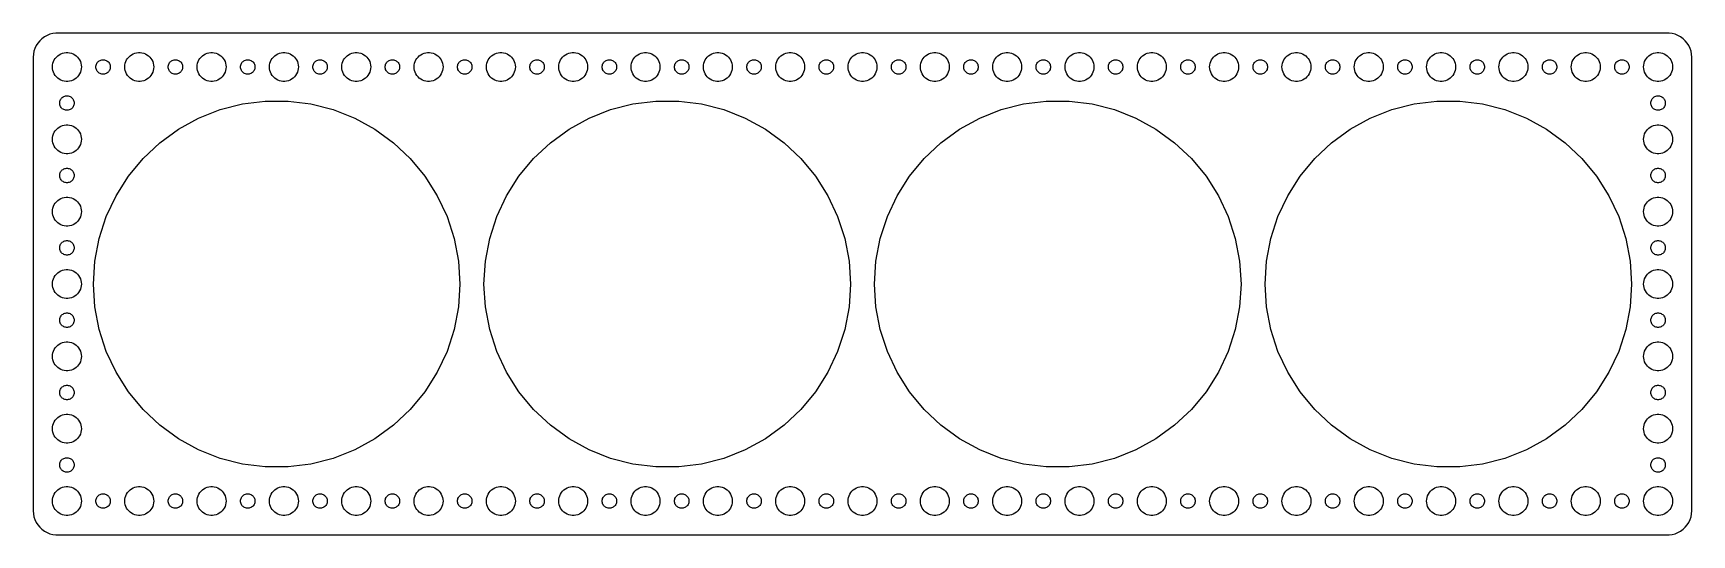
# Model space of a CAD drawing. Header units: metres. Extents: x -172 to 172, y -52 to 52.
import ezdxf

# ---------------------------------------------------------------- set-up
doc = ezdxf.new("R2010")
doc.units = ezdxf.units.M

msp = doc.modelspace()

# ---------------------------------------------------------------- linework, layer by layer
for p, q in [((-168.545, 51.7553), (-169.129, 51.5241)), ((-167.937, 51.9114), (-168.545, 51.7553)), ((-167.314, 51.9901), (-167.937, 51.9114)), ((167.314, 51.9901), (-167.314, 51.9901)), ((167.937, 51.9114), (167.314, 51.9901)), ((168.545, 51.7553), (167.937, 51.9114)), ((169.129, 51.5241), (168.545, 51.7553)), ((-171.843, 48.2434), (-171.961, 47.6267)), ((-171.649, 48.8406), (-171.843, 48.2434)), ((-171.382, 49.4088), (-171.649, 48.8406)), ((-171.045, 49.9389), (-171.382, 49.4088)), ((-170.645, 50.4227), (-171.045, 49.9389)), ((-170.187, 50.8526), (-170.645, 50.4227)), ((-169.679, 51.2216), (-170.187, 50.8526)), ((-169.129, 51.5241), (-169.679, 51.2216)), ((169.679, 51.2216), (169.129, 51.5241)), ((170.187, 50.8526), (169.679, 51.2216)), ((170.645, 50.4227), (170.187, 50.8526)), ((171.045, 49.9389), (170.645, 50.4227)), ((171.382, 49.4088), (171.045, 49.9389)), ((171.649, 48.8406), (171.382, 49.4088)), ((171.843, 48.2434), (171.649, 48.8406)), ((171.961, 47.6267), (171.843, 48.2434)), ((-171.961, 47.6267), (-172, 47)), ((-172, 47), (-172, -47)), ((-168, 45), (-167.976, 45.376)), ((-167.976, 44.624), (-168, 45)), ((-167.976, 45.376), (-167.906, 45.7461)), ((-167.906, 45.7461), (-167.789, 46.1044)), ((-167.789, 46.1044), (-167.629, 46.4453)), ((-167.629, 46.4453), (-167.427, 46.7634)), ((-167.427, 46.7634), (-167.187, 47.0536)), ((-167.187, 47.0536), (-166.912, 47.3115)), ((-166.912, 47.3115), (-166.607, 47.533)), ((-166.607, 47.533), (-166.277, 47.7145)), ((-166.277, 47.7145), (-165.927, 47.8532)), ((-165.927, 47.8532), (-165.562, 47.9469)), ((-165.562, 47.9469), (-165.188, 47.9941)), ((-165.188, 47.9941), (-164.812, 47.9941)), ((-164.812, 47.9941), (-164.438, 47.9469)), ((-164.438, 47.9469), (-164.073, 47.8532)), ((-164.073, 47.8532), (-163.723, 47.7145)), ((-163.723, 47.7145), (-163.393, 47.533)), ((-163.393, 47.533), (-163.088, 47.3115)), ((-163.088, 47.3115), (-162.813, 47.0536)), ((-162.813, 47.0536), (-162.573, 46.7634)), ((-162.573, 46.7634), (-162.371, 46.4453)), ((-162.371, 46.4453), (-162.211, 46.1044)), ((-162.211, 46.1044), (-162.094, 45.7461)), ((-162.094, 45.7461), (-162.024, 45.376)), ((-162.024, 45.376), (-162, 45)), ((-162, 45), (-162.024, 44.624)), ((-159, 45), (-158.988, 45.188)), ((-158.988, 44.812), (-159, 45)), ((-158.988, 45.188), (-158.953, 45.373)), ((-158.953, 44.627), (-158.988, 44.812)), ((-158.953, 45.373), (-158.895, 45.5522)), ((-158.895, 45.5522), (-158.814, 45.7226)), ((-158.814, 45.7226), (-158.714, 45.8817)), ((-158.714, 45.8817), (-158.593, 46.0268)), ((-158.593, 46.0268), (-158.456, 46.1558)), ((-158.456, 46.1558), (-158.304, 46.2665)), ((-158.304, 46.2665), (-158.139, 46.3572)), ((-158.139, 46.3572), (-157.964, 46.4266)), ((-157.964, 46.4266), (-157.781, 46.4734)), ((-157.781, 46.4734), (-157.594, 46.497)), ((-157.594, 46.497), (-157.406, 46.497)), ((-157.406, 46.497), (-157.219, 46.4734)), ((-157.219, 46.4734), (-157.036, 46.4266)), ((-157.036, 46.4266), (-156.861, 46.3572)), ((-156.861, 46.3572), (-156.696, 46.2665)), ((-156.696, 46.2665), (-156.544, 46.1558)), ((-156.544, 46.1558), (-156.407, 46.0268)), ((-156.407, 46.0268), (-156.286, 45.8817)), ((-156.286, 45.8817), (-156.186, 45.7226)), ((-156.186, 45.7226), (-156.105, 45.5522)), ((-156.105, 45.5522), (-156.047, 45.373)), ((-156.047, 45.373), (-156.012, 45.188)), ((-156.012, 44.812), (-156.047, 44.627)), ((-156.012, 45.188), (-156, 45)), ((-156, 45), (-156.012, 44.812)), ((-153, 45), (-152.976, 45.376)), ((-152.976, 44.624), (-153, 45)), ((-152.976, 45.376), (-152.906, 45.7461)), ((-152.906, 45.7461), (-152.789, 46.1044)), ((-152.789, 46.1044), (-152.629, 46.4453)), ((-152.629, 46.4453), (-152.427, 46.7634)), ((-152.427, 46.7634), (-152.187, 47.0536)), ((-152.187, 47.0536), (-151.912, 47.3115)), ((-151.912, 47.3115), (-151.607, 47.533)), ((-151.607, 47.533), (-151.277, 47.7145)), ((-151.277, 47.7145), (-150.927, 47.8532)), ((-150.927, 47.8532), (-150.562, 47.9469)), ((-150.562, 47.9469), (-150.188, 47.9941)), ((-150.188, 47.9941), (-149.812, 47.9941)), ((-149.812, 47.9941), (-149.438, 47.9469)), ((-149.438, 47.9469), (-149.073, 47.8532)), ((-149.073, 47.8532), (-148.723, 47.7145)), ((-148.723, 47.7145), (-148.393, 47.533)), ((-148.393, 47.533), (-148.088, 47.3115)), ((-148.088, 47.3115), (-147.813, 47.0536)), ((-147.813, 47.0536), (-147.573, 46.7634)), ((-147.573, 46.7634), (-147.371, 46.4453)), ((-147.371, 46.4453), (-147.211, 46.1044)), ((-147.211, 46.1044), (-147.094, 45.7461)), ((-147.094, 45.7461), (-147.024, 45.376)), ((-147.024, 45.376), (-147, 45)), ((-147, 45), (-147.024, 44.624)), ((-144, 45), (-143.988, 45.188)), ((-143.988, 44.812), (-144, 45)), ((-143.988, 45.188), (-143.953, 45.373)), ((-143.953, 44.627), (-143.988, 44.812)), ((-143.953, 45.373), (-143.895, 45.5522)), ((-143.895, 45.5522), (-143.814, 45.7226)), ((-143.814, 45.7226), (-143.714, 45.8817)), ((-143.714, 45.8817), (-143.593, 46.0268)), ((-143.593, 46.0268), (-143.456, 46.1558)), ((-143.456, 46.1558), (-143.304, 46.2665)), ((-143.304, 46.2665), (-143.139, 46.3572)), ((-143.139, 46.3572), (-142.964, 46.4266)), ((-142.964, 46.4266), (-142.781, 46.4734)), ((-142.781, 46.4734), (-142.594, 46.497)), ((-142.594, 46.497), (-142.406, 46.497)), ((-142.406, 46.497), (-142.219, 46.4734)), ((-142.219, 46.4734), (-142.036, 46.4266)), ((-142.036, 46.4266), (-141.861, 46.3572)), ((-141.861, 46.3572), (-141.696, 46.2665)), ((-141.696, 46.2665), (-141.544, 46.1558)), ((-141.544, 46.1558), (-141.407, 46.0268)), ((-141.407, 46.0268), (-141.286, 45.8817)), ((-141.286, 45.8817), (-141.186, 45.7226)), ((-141.186, 45.7226), (-141.105, 45.5522)), ((-141.105, 45.5522), (-141.047, 45.373)), ((-141.047, 45.373), (-141.012, 45.188)), ((-141.012, 44.812), (-141.047, 44.627)), ((-141.012, 45.188), (-141, 45)), ((-141, 45), (-141.012, 44.812)), ((-138, 45), (-137.976, 45.376)), ((-137.976, 44.624), (-138, 45)), ((-137.976, 45.376), (-137.906, 45.7461)), ((-137.906, 45.7461), (-137.789, 46.1044)), ((-137.789, 46.1044), (-137.629, 46.4453)), ((-137.629, 46.4453), (-137.427, 46.7634)), ((-137.427, 46.7634), (-137.187, 47.0536)), ((-137.187, 47.0536), (-136.912, 47.3115)), ((-136.912, 47.3115), (-136.607, 47.533)), ((-136.607, 47.533), (-136.277, 47.7145)), ((-136.277, 47.7145), (-135.927, 47.8532)), ((-135.927, 47.8532), (-135.562, 47.9469)), ((-135.562, 47.9469), (-135.188, 47.9941)), ((-135.188, 47.9941), (-134.812, 47.9941)), ((-134.812, 47.9941), (-134.438, 47.9469)), ((-134.438, 47.9469), (-134.073, 47.8532)), ((-134.073, 47.8532), (-133.723, 47.7145)), ((-133.723, 47.7145), (-133.393, 47.533)), ((-133.393, 47.533), (-133.088, 47.3115)), ((-133.088, 47.3115), (-132.813, 47.0536)), ((-132.813, 47.0536), (-132.573, 46.7634)), ((-132.573, 46.7634), (-132.371, 46.4453)), ((-132.371, 46.4453), (-132.211, 46.1044)), ((-132.211, 46.1044), (-132.094, 45.7461)), ((-132.094, 45.7461), (-132.024, 45.376)), ((-132.024, 45.376), (-132, 45)), ((-132, 45), (-132.024, 44.624)), ((-129, 45), (-128.988, 45.188)), ((-128.988, 44.812), (-129, 45)), ((-128.988, 45.188), (-128.953, 45.373)), ((-128.953, 44.627), (-128.988, 44.812)), ((-128.953, 45.373), (-128.895, 45.5522)), ((-128.895, 45.5522), (-128.814, 45.7226)), ((-128.814, 45.7226), (-128.714, 45.8817)), ((-128.714, 45.8817), (-128.593, 46.0268)), ((-128.593, 46.0268), (-128.456, 46.1558)), ((-128.456, 46.1558), (-128.304, 46.2665)), ((-128.304, 46.2665), (-128.139, 46.3572)), ((-128.139, 46.3572), (-127.964, 46.4266)), ((-127.964, 46.4266), (-127.781, 46.4734)), ((-127.781, 46.4734), (-127.594, 46.497)), ((-127.594, 46.497), (-127.406, 46.497)), ((-127.406, 46.497), (-127.219, 46.4734)), ((-127.219, 46.4734), (-127.036, 46.4266)), ((-127.036, 46.4266), (-126.861, 46.3572)), ((-126.861, 46.3572), (-126.696, 46.2665)), ((-126.696, 46.2665), (-126.544, 46.1558)), ((-126.544, 46.1558), (-126.407, 46.0268)), ((-126.407, 46.0268), (-126.286, 45.8817)), ((-126.286, 45.8817), (-126.186, 45.7226)), ((-126.186, 45.7226), (-126.105, 45.5522)), ((-126.105, 45.5522), (-126.047, 45.373)), ((-126.047, 45.373), (-126.012, 45.188)), ((-126.012, 44.812), (-126.047, 44.627)), ((-126.012, 45.188), (-126, 45)), ((-126, 45), (-126.012, 44.812)), ((-123, 45), (-122.976, 45.376)), ((-122.976, 44.624), (-123, 45)), ((-122.976, 45.376), (-122.906, 45.7461)), ((-122.906, 45.7461), (-122.789, 46.1044)), ((-122.789, 46.1044), (-122.629, 46.4453)), ((-122.629, 46.4453), (-122.427, 46.7634)), ((-122.427, 46.7634), (-122.187, 47.0536)), ((-122.187, 47.0536), (-121.912, 47.3115)), ((-121.912, 47.3115), (-121.607, 47.533)), ((-121.607, 47.533), (-121.277, 47.7145)), ((-121.277, 47.7145), (-120.927, 47.8532)), ((-120.927, 47.8532), (-120.562, 47.9469)), ((-120.562, 47.9469), (-120.188, 47.9941)), ((-120.188, 47.9941), (-119.812, 47.9941)), ((-119.812, 47.9941), (-119.438, 47.9469)), ((-119.438, 47.9469), (-119.073, 47.8532)), ((-119.073, 47.8532), (-118.723, 47.7145)), ((-118.723, 47.7145), (-118.393, 47.533)), ((-118.393, 47.533), (-118.088, 47.3115)), ((-118.088, 47.3115), (-117.813, 47.0536)), ((-117.813, 47.0536), (-117.573, 46.7634)), ((-117.573, 46.7634), (-117.371, 46.4453)), ((-117.371, 46.4453), (-117.211, 46.1044)), ((-117.211, 46.1044), (-117.094, 45.7461)), ((-117.094, 45.7461), (-117.024, 45.376)), ((-117.024, 45.376), (-117, 45)), ((-117, 45), (-117.024, 44.624)), ((-114, 45), (-113.988, 45.188)), ((-113.988, 44.812), (-114, 45)), ((-113.988, 45.188), (-113.953, 45.373)), ((-113.953, 44.627), (-113.988, 44.812)), ((-113.953, 45.373), (-113.895, 45.5522)), ((-113.895, 45.5522), (-113.814, 45.7226)), ((-113.814, 45.7226), (-113.714, 45.8817)), ((-113.714, 45.8817), (-113.593, 46.0268)), ((-113.593, 46.0268), (-113.456, 46.1558)), ((-113.456, 46.1558), (-113.304, 46.2665)), ((-113.304, 46.2665), (-113.139, 46.3572)), ((-113.139, 46.3572), (-112.964, 46.4266)), ((-112.964, 46.4266), (-112.781, 46.4734)), ((-112.781, 46.4734), (-112.594, 46.497)), ((-112.594, 46.497), (-112.406, 46.497)), ((-112.406, 46.497), (-112.219, 46.4734)), ((-112.219, 46.4734), (-112.036, 46.4266)), ((-112.036, 46.4266), (-111.861, 46.3572)), ((-111.861, 46.3572), (-111.696, 46.2665)), ((-111.696, 46.2665), (-111.544, 46.1558)), ((-111.544, 46.1558), (-111.407, 46.0268)), ((-111.407, 46.0268), (-111.286, 45.8817)), ((-111.286, 45.8817), (-111.186, 45.7226)), ((-111.186, 45.7226), (-111.105, 45.5522)), ((-111.105, 45.5522), (-111.047, 45.373)), ((-111.047, 45.373), (-111.012, 45.188)), ((-111.012, 44.812), (-111.047, 44.627)), ((-111.012, 45.188), (-111, 45)), ((-111, 45), (-111.012, 44.812)), ((-108, 45), (-107.976, 45.376)), ((-107.976, 44.624), (-108, 45)), ((-107.976, 45.376), (-107.906, 45.7461)), ((-107.906, 45.7461), (-107.789, 46.1044)), ((-107.789, 46.1044), (-107.629, 46.4453)), ((-107.629, 46.4453), (-107.427, 46.7634)), ((-107.427, 46.7634), (-107.187, 47.0536)), ((-107.187, 47.0536), (-106.912, 47.3115)), ((-106.912, 47.3115), (-106.607, 47.533)), ((-106.607, 47.533), (-106.277, 47.7145)), ((-106.277, 47.7145), (-105.927, 47.8532)), ((-105.927, 47.8532), (-105.562, 47.9469)), ((-105.562, 47.9469), (-105.188, 47.9941)), ((-105.188, 47.9941), (-104.812, 47.9941)), ((-104.812, 47.9941), (-104.438, 47.9469)), ((-104.438, 47.9469), (-104.073, 47.8532)), ((-104.073, 47.8532), (-103.723, 47.7145)), ((-103.723, 47.7145), (-103.393, 47.533)), ((-103.393, 47.533), (-103.088, 47.3115)), ((-103.088, 47.3115), (-102.813, 47.0536)), ((-102.813, 47.0536), (-102.573, 46.7634)), ((-102.573, 46.7634), (-102.371, 46.4453)), ((-102.371, 46.4453), (-102.211, 46.1044)), ((-102.211, 46.1044), (-102.094, 45.7461)), ((-102.094, 45.7461), (-102.024, 45.376)), ((-102.024, 45.376), (-102, 45)), ((-102, 45), (-102.024, 44.624)), ((-99, 45), (-98.9882, 45.188)), ((-98.9882, 44.812), (-99, 45)), ((-98.9882, 45.188), (-98.9529, 45.373)), ((-98.9529, 44.627), (-98.9882, 44.812)), ((-98.9529, 45.373), (-98.8947, 45.5522)), ((-98.8947, 45.5522), (-98.8145, 45.7226)), ((-98.8145, 45.7226), (-98.7135, 45.8817)), ((-98.7135, 45.8817), (-98.5934, 46.0268)), ((-98.5934, 46.0268), (-98.4561, 46.1558)), ((-98.4561, 46.1558), (-98.3037, 46.2665)), ((-98.3037, 46.2665), (-98.1387, 46.3572)), ((-98.1387, 46.3572), (-97.9635, 46.4266)), ((-97.9635, 46.4266), (-97.7811, 46.4734)), ((-97.7811, 46.4734), (-97.5942, 46.497)), ((-97.5942, 46.497), (-97.4058, 46.497)), ((-97.4058, 46.497), (-97.2189, 46.4734)), ((-97.2189, 46.4734), (-97.0365, 46.4266)), ((-97.0365, 46.4266), (-96.8613, 46.3572)), ((-96.8613, 46.3572), (-96.6963, 46.2665)), ((-96.6963, 46.2665), (-96.5439, 46.1558)), ((-96.5439, 46.1558), (-96.4065, 46.0268)), ((-96.4065, 46.0268), (-96.2865, 45.8817)), ((-96.2865, 45.8817), (-96.1855, 45.7226)), ((-96.1855, 45.7226), (-96.1053, 45.5522)), ((-96.1053, 45.5522), (-96.0471, 45.373)), ((-96.0471, 45.373), (-96.0118, 45.188)), ((-96.0118, 44.812), (-96.0471, 44.627)), ((-96.0118, 45.188), (-96, 45)), ((-96, 45), (-96.0118, 44.812)), ((-93, 45), (-92.9763, 45.376)), ((-92.9763, 44.624), (-93, 45)), ((-92.9763, 45.376), (-92.9057, 45.7461)), ((-92.9057, 45.7461), (-92.7893, 46.1044)), ((-92.7893, 46.1044), (-92.6289, 46.4453)), ((-92.6289, 46.4453), (-92.427, 46.7634)), ((-92.427, 46.7634), (-92.1869, 47.0536)), ((-92.1869, 47.0536), (-91.9123, 47.3115)), ((-91.9123, 47.3115), (-91.6075, 47.533)), ((-91.6075, 47.533), (-91.2773, 47.7145)), ((-91.2773, 47.7145), (-90.927, 47.8532)), ((-90.927, 47.8532), (-90.5621, 47.9469)), ((-90.5621, 47.9469), (-90.1884, 47.9941)), ((-90.1884, 47.9941), (-89.8116, 47.9941)), ((-89.8116, 47.9941), (-89.4379, 47.9469)), ((-89.4379, 47.9469), (-89.073, 47.8532)), ((-89.073, 47.8532), (-88.7227, 47.7145)), ((-88.7227, 47.7145), (-88.3925, 47.533)), ((-88.3925, 47.533), (-88.0877, 47.3115)), ((-88.0877, 47.3115), (-87.8131, 47.0536)), ((-87.8131, 47.0536), (-87.573, 46.7634)), ((-87.573, 46.7634), (-87.3711, 46.4453)), ((-87.3711, 46.4453), (-87.2107, 46.1044)), ((-87.2107, 46.1044), (-87.0943, 45.7461)), ((-87.0943, 45.7461), (-87.0237, 45.376)), ((-87.0237, 45.376), (-87, 45)), ((-87, 45), (-87.0237, 44.624)), ((-84, 45), (-83.9882, 45.188)), ((-83.9882, 44.812), (-84, 45)), ((-83.9882, 45.188), (-83.9529, 45.373)), ((-83.9529, 44.627), (-83.9882, 44.812)), ((-83.9529, 45.373), (-83.8947, 45.5522)), ((-83.8947, 45.5522), (-83.8145, 45.7226)), ((-83.8145, 45.7226), (-83.7135, 45.8817)), ((-83.7135, 45.8817), (-83.5934, 46.0268)), ((-83.5934, 46.0268), (-83.4561, 46.1558)), ((-83.4561, 46.1558), (-83.3037, 46.2665)), ((-83.3037, 46.2665), (-83.1387, 46.3572)), ((-83.1387, 46.3572), (-82.9635, 46.4266)), ((-82.9635, 46.4266), (-82.7811, 46.4734)), ((-82.7811, 46.4734), (-82.5942, 46.497)), ((-82.5942, 46.497), (-82.4058, 46.497)), ((-82.4058, 46.497), (-82.2189, 46.4734)), ((-82.2189, 46.4734), (-82.0365, 46.4266)), ((-82.0365, 46.4266), (-81.8613, 46.3572)), ((-81.8613, 46.3572), (-81.6963, 46.2665)), ((-81.6963, 46.2665), (-81.5439, 46.1558)), ((-81.5439, 46.1558), (-81.4065, 46.0268)), ((-81.4065, 46.0268), (-81.2865, 45.8817)), ((-81.2865, 45.8817), (-81.1855, 45.7226)), ((-81.1855, 45.7226), (-81.1053, 45.5522)), ((-81.1053, 45.5522), (-81.0471, 45.373)), ((-81.0471, 45.373), (-81.0118, 45.188)), ((-81.0118, 44.812), (-81.0471, 44.627)), ((-81.0118, 45.188), (-81, 45)), ((-81, 45), (-81.0118, 44.812)), ((-78, 45), (-77.9763, 45.376)), ((-77.9763, 44.624), (-78, 45)), ((-77.9763, 45.376), (-77.9057, 45.7461)), ((-77.9057, 45.7461), (-77.7893, 46.1044)), ((-77.7893, 46.1044), (-77.6289, 46.4453)), ((-77.6289, 46.4453), (-77.427, 46.7634)), ((-77.427, 46.7634), (-77.1869, 47.0536)), ((-77.1869, 47.0536), (-76.9123, 47.3115)), ((-76.9123, 47.3115), (-76.6075, 47.533)), ((-76.6075, 47.533), (-76.2773, 47.7145)), ((-76.2773, 47.7145), (-75.927, 47.8532)), ((-75.927, 47.8532), (-75.5621, 47.9469)), ((-75.5621, 47.9469), (-75.1884, 47.9941)), ((-75.1884, 47.9941), (-74.8116, 47.9941)), ((-74.8116, 47.9941), (-74.4379, 47.9469)), ((-74.4379, 47.9469), (-74.073, 47.8532)), ((-74.073, 47.8532), (-73.7227, 47.7145)), ((-73.7227, 47.7145), (-73.3925, 47.533)), ((-73.3925, 47.533), (-73.0877, 47.3115)), ((-73.0877, 47.3115), (-72.8131, 47.0536)), ((-72.8131, 47.0536), (-72.573, 46.7634)), ((-72.573, 46.7634), (-72.3711, 46.4453)), ((-72.3711, 46.4453), (-72.2107, 46.1044)), ((-72.2107, 46.1044), (-72.0943, 45.7461)), ((-72.0943, 45.7461), (-72.0237, 45.376)), ((-72.0237, 45.376), (-72, 45)), ((-72, 45), (-72.0237, 44.624)), ((-69, 45), (-68.9882, 45.188)), ((-68.9882, 44.812), (-69, 45)), ((-68.9882, 45.188), (-68.9529, 45.373)), ((-68.9529, 44.627), (-68.9882, 44.812)), ((-68.9529, 45.373), (-68.8947, 45.5522)), ((-68.8947, 45.5522), (-68.8145, 45.7226)), ((-68.8145, 45.7226), (-68.7135, 45.8817)), ((-68.7135, 45.8817), (-68.5934, 46.0268)), ((-68.5934, 46.0268), (-68.4561, 46.1558)), ((-68.4561, 46.1558), (-68.3037, 46.2665)), ((-68.3037, 46.2665), (-68.1387, 46.3572)), ((-68.1387, 46.3572), (-67.9635, 46.4266)), ((-67.9635, 46.4266), (-67.7811, 46.4734)), ((-67.7811, 46.4734), (-67.5942, 46.497)), ((-67.5942, 46.497), (-67.4058, 46.497)), ((-67.4058, 46.497), (-67.2189, 46.4734)), ((-67.2189, 46.4734), (-67.0365, 46.4266)), ((-67.0365, 46.4266), (-66.8613, 46.3572)), ((-66.8613, 46.3572), (-66.6963, 46.2665)), ((-66.6963, 46.2665), (-66.5439, 46.1558)), ((-66.5439, 46.1558), (-66.4065, 46.0268)), ((-66.4065, 46.0268), (-66.2865, 45.8817)), ((-66.2865, 45.8817), (-66.1855, 45.7226)), ((-66.1855, 45.7226), (-66.1053, 45.5522)), ((-66.1053, 45.5522), (-66.0471, 45.373)), ((-66.0471, 45.373), (-66.0118, 45.188)), ((-66.0118, 44.812), (-66.0471, 44.627)), ((-66.0118, 45.188), (-66, 45)), ((-66, 45), (-66.0118, 44.812)), ((-63, 45), (-62.9763, 45.376)), ((-62.9763, 44.624), (-63, 45)), ((-62.9763, 45.376), (-62.9057, 45.7461)), ((-62.9057, 45.7461), (-62.7893, 46.1044)), ((-62.7893, 46.1044), (-62.6289, 46.4453)), ((-62.6289, 46.4453), (-62.427, 46.7634)), ((-62.427, 46.7634), (-62.1869, 47.0536)), ((-62.1869, 47.0536), (-61.9123, 47.3115)), ((-61.9123, 47.3115), (-61.6075, 47.533)), ((-61.6075, 47.533), (-61.2773, 47.7145)), ((-61.2773, 47.7145), (-60.927, 47.8532)), ((-60.927, 47.8532), (-60.5621, 47.9469)), ((-60.5621, 47.9469), (-60.1884, 47.9941)), ((-60.1884, 47.9941), (-59.8116, 47.9941)), ((-59.8116, 47.9941), (-59.4379, 47.9469)), ((-59.4379, 47.9469), (-59.0729, 47.8532)), ((-59.0729, 47.8532), (-58.7227, 47.7145)), ((-58.7227, 47.7145), (-58.3925, 47.533)), ((-58.3925, 47.533), (-58.0877, 47.3115)), ((-58.0877, 47.3115), (-57.8131, 47.0536)), ((-57.8131, 47.0536), (-57.5729, 46.7634)), ((-57.5729, 46.7634), (-57.3711, 46.4453)), ((-57.3711, 46.4453), (-57.2107, 46.1044)), ((-57.2107, 46.1044), (-57.0942, 45.7461)), ((-57.0942, 45.7461), (-57.0237, 45.376)), ((-57.0237, 45.376), (-57, 45)), ((-57, 45), (-57.0237, 44.624)), ((-54, 45), (-53.9882, 45.188)), ((-53.9882, 44.812), (-54, 45)), ((-53.9882, 45.188), (-53.9529, 45.373)), ((-53.9529, 44.627), (-53.9882, 44.812)), ((-53.9529, 45.373), (-53.8947, 45.5522)), ((-53.8947, 45.5522), (-53.8145, 45.7226)), ((-53.8145, 45.7226), (-53.7135, 45.8817)), ((-53.7135, 45.8817), (-53.5934, 46.0268)), ((-53.5934, 46.0268), (-53.4561, 46.1558)), ((-53.4561, 46.1558), (-53.3037, 46.2665)), ((-53.3037, 46.2665), (-53.1387, 46.3572)), ((-53.1387, 46.3572), (-52.9635, 46.4266)), ((-52.9635, 46.4266), (-52.7811, 46.4734)), ((-52.7811, 46.4734), (-52.5942, 46.497)), ((-52.5942, 46.497), (-52.4058, 46.497)), ((-52.4058, 46.497), (-52.2189, 46.4734)), ((-52.2189, 46.4734), (-52.0365, 46.4266)), ((-52.0365, 46.4266), (-51.8613, 46.3572)), ((-51.8613, 46.3572), (-51.6963, 46.2665)), ((-51.6963, 46.2665), (-51.5439, 46.1558)), ((-51.5439, 46.1558), (-51.4065, 46.0268)), ((-51.4065, 46.0268), (-51.2865, 45.8817)), ((-51.2865, 45.8817), (-51.1855, 45.7226)), ((-51.1855, 45.7226), (-51.1053, 45.5522)), ((-51.1053, 45.5522), (-51.0471, 45.373)), ((-51.0471, 45.373), (-51.0118, 45.188)), ((-51.0118, 44.812), (-51.0471, 44.627)), ((-51.0118, 45.188), (-51, 45)), ((-51, 45), (-51.0118, 44.812)), ((-48, 45), (-47.9763, 45.376)), ((-47.9763, 44.624), (-48, 45)), ((-47.9763, 45.376), (-47.9057, 45.7461)), ((-47.9057, 45.7461), (-47.7893, 46.1044)), ((-47.7893, 46.1044), (-47.6289, 46.4453)), ((-47.6289, 46.4453), (-47.427, 46.7634)), ((-47.427, 46.7634), (-47.1869, 47.0536)), ((-47.1869, 47.0536), (-46.9123, 47.3115)), ((-46.9123, 47.3115), (-46.6075, 47.533)), ((-46.6075, 47.533), (-46.2773, 47.7145)), ((-46.2773, 47.7145), (-45.927, 47.8532)), ((-45.927, 47.8532), (-45.5621, 47.9469)), ((-45.5621, 47.9469), (-45.1884, 47.9941)), ((-45.1884, 47.9941), (-44.8116, 47.9941)), ((-44.8116, 47.9941), (-44.4379, 47.9469)), ((-44.4379, 47.9469), (-44.0729, 47.8532)), ((-44.0729, 47.8532), (-43.7227, 47.7145)), ((-43.7227, 47.7145), (-43.3925, 47.533)), ((-43.3925, 47.533), (-43.0877, 47.3115)), ((-43.0877, 47.3115), (-42.8131, 47.0536)), ((-42.8131, 47.0536), (-42.5729, 46.7634)), ((-42.5729, 46.7634), (-42.3711, 46.4453)), ((-42.3711, 46.4453), (-42.2107, 46.1044)), ((-42.2107, 46.1044), (-42.0942, 45.7461)), ((-42.0942, 45.7461), (-42.0237, 45.376)), ((-42.0237, 45.376), (-42, 45)), ((-42, 45), (-42.0237, 44.624)), ((-39, 45), (-38.9882, 45.188)), ((-38.9882, 44.812), (-39, 45)), ((-38.9882, 45.188), (-38.9529, 45.373)), ((-38.9529, 44.627), (-38.9882, 44.812)), ((-38.9529, 45.373), (-38.8947, 45.5522)), ((-38.8947, 45.5522), (-38.8145, 45.7226)), ((-38.8145, 45.7226), (-38.7135, 45.8817)), ((-38.7135, 45.8817), (-38.5934, 46.0268)), ((-38.5934, 46.0268), (-38.4561, 46.1558)), ((-38.4561, 46.1558), (-38.3037, 46.2665)), ((-38.3037, 46.2665), (-38.1387, 46.3572)), ((-38.1387, 46.3572), (-37.9635, 46.4266)), ((-37.9635, 46.4266), (-37.7811, 46.4734)), ((-37.7811, 46.4734), (-37.5942, 46.497)), ((-37.5942, 46.497), (-37.4058, 46.497)), ((-37.4058, 46.497), (-37.2189, 46.4734)), ((-37.2189, 46.4734), (-37.0365, 46.4266)), ((-37.0365, 46.4266), (-36.8613, 46.3572)), ((-36.8613, 46.3572), (-36.6963, 46.2665)), ((-36.6963, 46.2665), (-36.5439, 46.1558)), ((-36.5439, 46.1558), (-36.4065, 46.0268)), ((-36.4065, 46.0268), (-36.2865, 45.8817)), ((-36.2865, 45.8817), (-36.1855, 45.7226)), ((-36.1855, 45.7226), (-36.1053, 45.5522)), ((-36.1053, 45.5522), (-36.0471, 45.373)), ((-36.0471, 45.373), (-36.0118, 45.188)), ((-36.0118, 44.812), (-36.0471, 44.627)), ((-36.0118, 45.188), (-36, 45)), ((-36, 45), (-36.0118, 44.812)), ((-33, 45), (-32.9763, 45.376)), ((-32.9763, 44.624), (-33, 45)), ((-32.9763, 45.376), (-32.9057, 45.7461)), ((-32.9057, 45.7461), (-32.7893, 46.1044)), ((-32.7893, 46.1044), (-32.6289, 46.4453)), ((-32.6289, 46.4453), (-32.427, 46.7634)), ((-32.427, 46.7634), (-32.1869, 47.0536)), ((-32.1869, 47.0536), (-31.9123, 47.3115)), ((-31.9123, 47.3115), (-31.6075, 47.533)), ((-31.6075, 47.533), (-31.2773, 47.7145)), ((-31.2773, 47.7145), (-30.927, 47.8532)), ((-30.927, 47.8532), (-30.5621, 47.9469)), ((-30.5621, 47.9469), (-30.1884, 47.9941)), ((-30.1884, 47.9941), (-29.8116, 47.9941)), ((-29.8116, 47.9941), (-29.4379, 47.9469)), ((-29.4379, 47.9469), (-29.0729, 47.8532)), ((-29.0729, 47.8532), (-28.7227, 47.7145)), ((-28.7227, 47.7145), (-28.3925, 47.533)), ((-28.3925, 47.533), (-28.0877, 47.3115)), ((-28.0877, 47.3115), (-27.8131, 47.0536)), ((-27.8131, 47.0536), (-27.5729, 46.7634)), ((-27.5729, 46.7634), (-27.3711, 46.4453)), ((-27.3711, 46.4453), (-27.2107, 46.1044)), ((-27.2107, 46.1044), (-27.0942, 45.7461)), ((-27.0942, 45.7461), (-27.0237, 45.376)), ((-27.0237, 45.376), (-27, 45)), ((-27, 45), (-27.0237, 44.624)), ((-24, 45), (-23.9882, 45.188)), ((-23.9882, 44.812), (-24, 45)), ((-23.9882, 45.188), (-23.9529, 45.373)), ((-23.9529, 44.627), (-23.9882, 44.812)), ((-23.9529, 45.373), (-23.8947, 45.5522)), ((-23.8947, 45.5522), (-23.8145, 45.7226)), ((-23.8145, 45.7226), (-23.7135, 45.8817)), ((-23.7135, 45.8817), (-23.5934, 46.0268)), ((-23.5934, 46.0268), (-23.4561, 46.1558)), ((-23.4561, 46.1558), (-23.3037, 46.2665)), ((-23.3037, 46.2665), (-23.1387, 46.3572)), ((-23.1387, 46.3572), (-22.9635, 46.4266)), ((-22.9635, 46.4266), (-22.7811, 46.4734)), ((-22.7811, 46.4734), (-22.5942, 46.497)), ((-22.5942, 46.497), (-22.4058, 46.497)), ((-22.4058, 46.497), (-22.2189, 46.4734)), ((-22.2189, 46.4734), (-22.0365, 46.4266)), ((-22.0365, 46.4266), (-21.8613, 46.3572)), ((-21.8613, 46.3572), (-21.6963, 46.2665)), ((-21.6963, 46.2665), (-21.5439, 46.1558)), ((-21.5439, 46.1558), (-21.4065, 46.0268)), ((-21.4065, 46.0268), (-21.2865, 45.8817)), ((-21.2865, 45.8817), (-21.1855, 45.7226)), ((-21.1855, 45.7226), (-21.1053, 45.5522)), ((-21.1053, 45.5522), (-21.0471, 45.373)), ((-21.0471, 45.373), (-21.0118, 45.188)), ((-21.0118, 44.812), (-21.0471, 44.627)), ((-21.0118, 45.188), (-21, 45)), ((-21, 45), (-21.0118, 44.812)), ((-18, 45), (-17.9763, 45.376)), ((-17.9763, 44.624), (-18, 45)), ((-17.9763, 45.376), (-17.9057, 45.7461)), ((-17.9057, 45.7461), (-17.7893, 46.1044)), ((-17.7893, 46.1044), (-17.6289, 46.4453)), ((-17.6289, 46.4453), (-17.427, 46.7634)), ((-17.427, 46.7634), (-17.1869, 47.0536)), ((-17.1869, 47.0536), (-16.9123, 47.3115)), ((-16.9123, 47.3115), (-16.6075, 47.533)), ((-16.6075, 47.533), (-16.2773, 47.7145)), ((-16.2773, 47.7145), (-15.927, 47.8532)), ((-15.927, 47.8532), (-15.5621, 47.9469)), ((-15.5621, 47.9469), (-15.1884, 47.9941)), ((-15.1884, 47.9941), (-14.8116, 47.9941)), ((-14.8116, 47.9941), (-14.4379, 47.9469)), ((-14.4379, 47.9469), (-14.0729, 47.8532)), ((-14.0729, 47.8532), (-13.7227, 47.7145)), ((-13.7227, 47.7145), (-13.3925, 47.533)), ((-13.3925, 47.533), (-13.0877, 47.3115)), ((-13.0877, 47.3115), (-12.8131, 47.0536)), ((-12.8131, 47.0536), (-12.5729, 46.7634)), ((-12.5729, 46.7634), (-12.3711, 46.4453)), ((-12.3711, 46.4453), (-12.2107, 46.1044)), ((-12.2107, 46.1044), (-12.0942, 45.7461)), ((-12.0942, 45.7461), (-12.0237, 45.376)), ((-12.0237, 45.376), (-12, 45)), ((-12, 45), (-12.0237, 44.624)), ((-9, 45), (-8.98816, 45.188)), ((-8.98816, 44.812), (-9, 45)), ((-8.98816, 45.188), (-8.95287, 45.373)), ((-8.95287, 44.627), (-8.98816, 44.812)), ((-8.95287, 45.373), (-8.89465, 45.5522)), ((-8.89465, 45.5522), (-8.81445, 45.7226)), ((-8.81445, 45.7226), (-8.71352, 45.8817)), ((-8.71352, 45.8817), (-8.59344, 46.0268)), ((-8.59344, 46.0268), (-8.45613, 46.1558)), ((-8.45613, 46.1558), (-8.30373, 46.2665)), ((-8.30373, 46.2665), (-8.13866, 46.3572)), ((-8.13866, 46.3572), (-7.96352, 46.4266)), ((-7.96352, 46.4266), (-7.78107, 46.4734)), ((-7.78107, 46.4734), (-7.59418, 46.497)), ((-7.59418, 46.497), (-7.40581, 46.497)), ((-7.40581, 46.497), (-7.21892, 46.4734)), ((-7.21892, 46.4734), (-7.03647, 46.4266)), ((-7.03647, 46.4266), (-6.86133, 46.3572)), ((-6.86133, 46.3572), (-6.69626, 46.2665)), ((-6.69626, 46.2665), (-6.54385, 46.1558)), ((-6.54385, 46.1558), (-6.40654, 46.0268)), ((-6.40654, 46.0268), (-6.28647, 45.8817)), ((-6.28647, 45.8817), (-6.18553, 45.7226)), ((-6.18553, 45.7226), (-6.10533, 45.5522)), ((-6.10533, 45.5522), (-6.04712, 45.373)), ((-6.04712, 45.373), (-6.01183, 45.188)), ((-6.01183, 44.812), (-6.04712, 44.627)), ((-6.01183, 45.188), (-6, 45)), ((-6, 45), (-6.01183, 44.812)), ((-3, 45), (-2.97633, 45.376)), ((-2.97633, 44.624), (-3, 45)), ((-2.97633, 45.376), (-2.90575, 45.7461)), ((-2.90575, 45.7461), (-2.78932, 46.1044)), ((-2.78932, 46.1044), (-2.62891, 46.4453)), ((-2.62891, 46.4453), (-2.42705, 46.7634)), ((-2.42705, 46.7634), (-2.1869, 47.0536)), ((-2.1869, 47.0536), (-1.91226, 47.3115)), ((-1.91226, 47.3115), (-1.60747, 47.533)), ((-1.60747, 47.533), (-1.27733, 47.7145)), ((-1.27733, 47.7145), (-0.92705, 47.8532)), ((-0.92705, 47.8532), (-0.56213, 47.9469)), ((-0.56213, 47.9469), (-0.18837, 47.9941)), ((-0.18837, 47.9941), (0.18837, 47.9941)), ((0.18837, 47.9941), (0.56213, 47.9469)), ((0.56213, 47.9469), (0.92705, 47.8532)), ((0.92705, 47.8532), (1.27733, 47.7145)), ((1.27733, 47.7145), (1.60747, 47.533)), ((1.60747, 47.533), (1.91226, 47.3115)), ((1.91226, 47.3115), (2.1869, 47.0536)), ((2.1869, 47.0536), (2.42705, 46.7634)), ((2.42705, 46.7634), (2.62891, 46.4453)), ((2.62891, 46.4453), (2.78932, 46.1044)), ((2.78932, 46.1044), (2.90575, 45.7461)), ((2.90575, 45.7461), (2.97633, 45.376)), ((2.97633, 45.376), (3, 45)), ((3, 45), (2.97633, 44.624)), ((6, 45), (6.01183, 45.188)), ((6.01183, 44.812), (6, 45)), ((6.01183, 45.188), (6.04712, 45.373)), ((6.04712, 44.627), (6.01183, 44.812)), ((6.04712, 45.373), (6.10533, 45.5522)), ((6.10533, 45.5522), (6.18553, 45.7226)), ((6.18553, 45.7226), (6.28647, 45.8817)), ((6.28647, 45.8817), (6.40654, 46.0268)), ((6.40654, 46.0268), (6.54385, 46.1558)), ((6.54385, 46.1558), (6.69626, 46.2665)), ((6.69626, 46.2665), (6.86133, 46.3572)), ((6.86133, 46.3572), (7.03647, 46.4266)), ((7.03647, 46.4266), (7.21892, 46.4734)), ((7.21892, 46.4734), (7.40581, 46.497)), ((7.40581, 46.497), (7.59418, 46.497)), ((7.59418, 46.497), (7.78107, 46.4734)), ((7.78107, 46.4734), (7.96352, 46.4266)), ((7.96352, 46.4266), (8.13866, 46.3572)), ((8.13866, 46.3572), (8.30373, 46.2665)), ((8.30373, 46.2665), (8.45613, 46.1558)), ((8.45613, 46.1558), (8.59344, 46.0268)), ((8.59344, 46.0268), (8.71352, 45.8817)), ((8.71352, 45.8817), (8.81445, 45.7226)), ((8.81445, 45.7226), (8.89465, 45.5522)), ((8.89465, 45.5522), (8.95287, 45.373)), ((8.95287, 45.373), (8.98816, 45.188)), ((8.98816, 44.812), (8.95287, 44.627)), ((8.98816, 45.188), (9, 45)), ((9, 45), (8.98816, 44.812)), ((12, 45), (12.0237, 45.376)), ((12.0237, 44.624), (12, 45)), ((12.0237, 45.376), (12.0942, 45.7461)), ((12.0942, 45.7461), (12.2107, 46.1044)), ((12.2107, 46.1044), (12.3711, 46.4453)), ((12.3711, 46.4453), (12.5729, 46.7634)), ((12.5729, 46.7634), (12.8131, 47.0536)), ((12.8131, 47.0536), (13.0877, 47.3115)), ((13.0877, 47.3115), (13.3925, 47.533)), ((13.3925, 47.533), (13.7227, 47.7145)), ((13.7227, 47.7145), (14.0729, 47.8532)), ((14.0729, 47.8532), (14.4379, 47.9469)), ((14.4379, 47.9469), (14.8116, 47.9941)), ((14.8116, 47.9941), (15.1884, 47.9941)), ((15.1884, 47.9941), (15.5621, 47.9469)), ((15.5621, 47.9469), (15.927, 47.8532)), ((15.927, 47.8532), (16.2773, 47.7145)), ((16.2773, 47.7145), (16.6075, 47.533)), ((16.6075, 47.533), (16.9123, 47.3115)), ((16.9123, 47.3115), (17.1869, 47.0536)), ((17.1869, 47.0536), (17.427, 46.7634)), ((17.427, 46.7634), (17.6289, 46.4453)), ((17.6289, 46.4453), (17.7893, 46.1044)), ((17.7893, 46.1044), (17.9057, 45.7461)), ((17.9057, 45.7461), (17.9763, 45.376)), ((17.9763, 45.376), (18, 45)), ((18, 45), (17.9763, 44.624)), ((21, 45), (21.0118, 45.188)), ((21.0118, 44.812), (21, 45)), ((21.0118, 45.188), (21.0471, 45.373)), ((21.0471, 44.627), (21.0118, 44.812)), ((21.0471, 45.373), (21.1053, 45.5522)), ((21.1053, 45.5522), (21.1855, 45.7226)), ((21.1855, 45.7226), (21.2865, 45.8817)), ((21.2865, 45.8817), (21.4065, 46.0268)), ((21.4065, 46.0268), (21.5439, 46.1558)), ((21.5439, 46.1558), (21.6963, 46.2665)), ((21.6963, 46.2665), (21.8613, 46.3572)), ((21.8613, 46.3572), (22.0365, 46.4266)), ((22.0365, 46.4266), (22.2189, 46.4734)), ((22.2189, 46.4734), (22.4058, 46.497)), ((22.4058, 46.497), (22.5942, 46.497)), ((22.5942, 46.497), (22.7811, 46.4734)), ((22.7811, 46.4734), (22.9635, 46.4266)), ((22.9635, 46.4266), (23.1387, 46.3572)), ((23.1387, 46.3572), (23.3037, 46.2665)), ((23.3037, 46.2665), (23.4561, 46.1558)), ((23.4561, 46.1558), (23.5934, 46.0268)), ((23.5934, 46.0268), (23.7135, 45.8817)), ((23.7135, 45.8817), (23.8145, 45.7226)), ((23.8145, 45.7226), (23.8947, 45.5522)), ((23.8947, 45.5522), (23.9529, 45.373)), ((23.9529, 45.373), (23.9882, 45.188)), ((23.9882, 44.812), (23.9529, 44.627)), ((23.9882, 45.188), (24, 45)), ((24, 45), (23.9882, 44.812)), ((27, 45), (27.0237, 45.376)), ((27.0237, 44.624), (27, 45)), ((27.0237, 45.376), (27.0942, 45.7461)), ((27.0942, 45.7461), (27.2107, 46.1044)), ((27.2107, 46.1044), (27.3711, 46.4453)), ((27.3711, 46.4453), (27.5729, 46.7634)), ((27.5729, 46.7634), (27.8131, 47.0536)), ((27.8131, 47.0536), (28.0877, 47.3115)), ((28.0877, 47.3115), (28.3925, 47.533)), ((28.3925, 47.533), (28.7227, 47.7145)), ((28.7227, 47.7145), (29.0729, 47.8532)), ((29.0729, 47.8532), (29.4379, 47.9469)), ((29.4379, 47.9469), (29.8116, 47.9941)), ((29.8116, 47.9941), (30.1884, 47.9941)), ((30.1884, 47.9941), (30.5621, 47.9469)), ((30.5621, 47.9469), (30.927, 47.8532)), ((30.927, 47.8532), (31.2773, 47.7145)), ((31.2773, 47.7145), (31.6075, 47.533)), ((31.6075, 47.533), (31.9123, 47.3115)), ((31.9123, 47.3115), (32.1869, 47.0536)), ((32.1869, 47.0536), (32.427, 46.7634)), ((32.427, 46.7634), (32.6289, 46.4453)), ((32.6289, 46.4453), (32.7893, 46.1044)), ((32.7893, 46.1044), (32.9057, 45.7461)), ((32.9057, 45.7461), (32.9763, 45.376)), ((32.9763, 45.376), (33, 45)), ((33, 45), (32.9763, 44.624)), ((36, 45), (36.0118, 45.188)), ((36.0118, 44.812), (36, 45)), ((36.0118, 45.188), (36.0471, 45.373)), ((36.0471, 44.627), (36.0118, 44.812)), ((36.0471, 45.373), (36.1053, 45.5522)), ((36.1053, 45.5522), (36.1855, 45.7226)), ((36.1855, 45.7226), (36.2865, 45.8817)), ((36.2865, 45.8817), (36.4065, 46.0268)), ((36.4065, 46.0268), (36.5439, 46.1558)), ((36.5439, 46.1558), (36.6963, 46.2665)), ((36.6963, 46.2665), (36.8613, 46.3572)), ((36.8613, 46.3572), (37.0365, 46.4266)), ((37.0365, 46.4266), (37.2189, 46.4734)), ((37.2189, 46.4734), (37.4058, 46.497)), ((37.4058, 46.497), (37.5942, 46.497)), ((37.5942, 46.497), (37.7811, 46.4734)), ((37.7811, 46.4734), (37.9635, 46.4266)), ((37.9635, 46.4266), (38.1387, 46.3572)), ((38.1387, 46.3572), (38.3037, 46.2665)), ((38.3037, 46.2665), (38.4561, 46.1558)), ((38.4561, 46.1558), (38.5934, 46.0268)), ((38.5934, 46.0268), (38.7135, 45.8817)), ((38.7135, 45.8817), (38.8145, 45.7226)), ((38.8145, 45.7226), (38.8947, 45.5522)), ((38.8947, 45.5522), (38.9529, 45.373)), ((38.9529, 45.373), (38.9882, 45.188)), ((38.9882, 44.812), (38.9529, 44.627)), ((38.9882, 45.188), (39, 45)), ((39, 45), (38.9882, 44.812)), ((42, 45), (42.0237, 45.376)), ((42.0237, 44.624), (42, 45)), ((42.0237, 45.376), (42.0942, 45.7461)), ((42.0942, 45.7461), (42.2107, 46.1044)), ((42.2107, 46.1044), (42.3711, 46.4453)), ((42.3711, 46.4453), (42.5729, 46.7634)), ((42.5729, 46.7634), (42.8131, 47.0536)), ((42.8131, 47.0536), (43.0877, 47.3115)), ((43.0877, 47.3115), (43.3925, 47.533)), ((43.3925, 47.533), (43.7227, 47.7145)), ((43.7227, 47.7145), (44.0729, 47.8532)), ((44.0729, 47.8532), (44.4379, 47.9469)), ((44.4379, 47.9469), (44.8116, 47.9941)), ((44.8116, 47.9941), (45.1884, 47.9941)), ((45.1884, 47.9941), (45.5621, 47.9469)), ((45.5621, 47.9469), (45.927, 47.8532)), ((45.927, 47.8532), (46.2773, 47.7145)), ((46.2773, 47.7145), (46.6075, 47.533)), ((46.6075, 47.533), (46.9123, 47.3115)), ((46.9123, 47.3115), (47.1869, 47.0536)), ((47.1869, 47.0536), (47.427, 46.7634)), ((47.427, 46.7634), (47.6289, 46.4453)), ((47.6289, 46.4453), (47.7893, 46.1044)), ((47.7893, 46.1044), (47.9057, 45.7461)), ((47.9057, 45.7461), (47.9763, 45.376)), ((47.9763, 45.376), (48, 45)), ((48, 45), (47.9763, 44.624)), ((51, 45), (51.0118, 45.188)), ((51.0118, 44.812), (51, 45)), ((51.0118, 45.188), (51.0471, 45.373)), ((51.0471, 44.627), (51.0118, 44.812)), ((51.0471, 45.373), (51.1053, 45.5522)), ((51.1053, 45.5522), (51.1855, 45.7226)), ((51.1855, 45.7226), (51.2865, 45.8817)), ((51.2865, 45.8817), (51.4065, 46.0268)), ((51.4065, 46.0268), (51.5439, 46.1558)), ((51.5439, 46.1558), (51.6963, 46.2665)), ((51.6963, 46.2665), (51.8613, 46.3572)), ((51.8613, 46.3572), (52.0365, 46.4266)), ((52.0365, 46.4266), (52.2189, 46.4734)), ((52.2189, 46.4734), (52.4058, 46.497)), ((52.4058, 46.497), (52.5942, 46.497)), ((52.5942, 46.497), (52.7811, 46.4734)), ((52.7811, 46.4734), (52.9635, 46.4266)), ((52.9635, 46.4266), (53.1387, 46.3572)), ((53.1387, 46.3572), (53.3037, 46.2665)), ((53.3037, 46.2665), (53.4561, 46.1558)), ((53.4561, 46.1558), (53.5934, 46.0268)), ((53.5934, 46.0268), (53.7135, 45.8817)), ((53.7135, 45.8817), (53.8145, 45.7226)), ((53.8145, 45.7226), (53.8947, 45.5522)), ((53.8947, 45.5522), (53.9529, 45.373)), ((53.9529, 45.373), (53.9882, 45.188)), ((53.9882, 44.812), (53.9529, 44.627)), ((53.9882, 45.188), (54, 45)), ((54, 45), (53.9882, 44.812)), ((57, 45), (57.0237, 45.376)), ((57.0237, 44.624), (57, 45)), ((57.0237, 45.376), (57.0942, 45.7461)), ((57.0942, 45.7461), (57.2107, 46.1044)), ((57.2107, 46.1044), (57.3711, 46.4453)), ((57.3711, 46.4453), (57.5729, 46.7634)), ((57.5729, 46.7634), (57.8131, 47.0536)), ((57.8131, 47.0536), (58.0877, 47.3115)), ((58.0877, 47.3115), (58.3925, 47.533)), ((58.3925, 47.533), (58.7227, 47.7145)), ((58.7227, 47.7145), (59.0729, 47.8532)), ((59.0729, 47.8532), (59.4379, 47.9469)), ((59.4379, 47.9469), (59.8116, 47.9941)), ((59.8116, 47.9941), (60.1884, 47.9941)), ((60.1884, 47.9941), (60.5621, 47.9469)), ((60.5621, 47.9469), (60.927, 47.8532)), ((60.927, 47.8532), (61.2773, 47.7145)), ((61.2773, 47.7145), (61.6075, 47.533)), ((61.6075, 47.533), (61.9123, 47.3115)), ((61.9123, 47.3115), (62.1869, 47.0536)), ((62.1869, 47.0536), (62.427, 46.7634)), ((62.427, 46.7634), (62.6289, 46.4453)), ((62.6289, 46.4453), (62.7893, 46.1044)), ((62.7893, 46.1044), (62.9057, 45.7461)), ((62.9057, 45.7461), (62.9763, 45.376)), ((62.9763, 45.376), (63, 45)), ((63, 45), (62.9763, 44.624)), ((66, 45), (66.0118, 45.188)), ((66.0118, 44.812), (66, 45)), ((66.0118, 45.188), (66.0471, 45.373)), ((66.0471, 44.627), (66.0118, 44.812)), ((66.0471, 45.373), (66.1053, 45.5522)), ((66.1053, 45.5522), (66.1855, 45.7226)), ((66.1855, 45.7226), (66.2865, 45.8817)), ((66.2865, 45.8817), (66.4065, 46.0268)), ((66.4065, 46.0268), (66.5439, 46.1558)), ((66.5439, 46.1558), (66.6963, 46.2665)), ((66.6963, 46.2665), (66.8613, 46.3572)), ((66.8613, 46.3572), (67.0365, 46.4266)), ((67.0365, 46.4266), (67.2189, 46.4734)), ((67.2189, 46.4734), (67.4058, 46.497)), ((67.4058, 46.497), (67.5942, 46.497)), ((67.5942, 46.497), (67.7811, 46.4734)), ((67.7811, 46.4734), (67.9635, 46.4266)), ((67.9635, 46.4266), (68.1387, 46.3572)), ((68.1387, 46.3572), (68.3037, 46.2665)), ((68.3037, 46.2665), (68.4561, 46.1558)), ((68.4561, 46.1558), (68.5934, 46.0268)), ((68.5934, 46.0268), (68.7135, 45.8817)), ((68.7135, 45.8817), (68.8145, 45.7226)), ((68.8145, 45.7226), (68.8947, 45.5522)), ((68.8947, 45.5522), (68.9529, 45.373)), ((68.9529, 45.373), (68.9882, 45.188)), ((68.9882, 44.812), (68.9529, 44.627)), ((68.9882, 45.188), (69, 45)), ((69, 45), (68.9882, 44.812)), ((72, 45), (72.0237, 45.376)), ((72.0237, 44.624), (72, 45)), ((72.0237, 45.376), (72.0943, 45.7461)), ((72.0943, 45.7461), (72.2107, 46.1044)), ((72.2107, 46.1044), (72.3711, 46.4453)), ((72.3711, 46.4453), (72.573, 46.7634)), ((72.573, 46.7634), (72.8131, 47.0536)), ((72.8131, 47.0536), (73.0877, 47.3115)), ((73.0877, 47.3115), (73.3925, 47.533)), ((73.3925, 47.533), (73.7227, 47.7145)), ((73.7227, 47.7145), (74.073, 47.8532)), ((74.073, 47.8532), (74.4379, 47.9469)), ((74.4379, 47.9469), (74.8116, 47.9941)), ((74.8116, 47.9941), (75.1884, 47.9941)), ((75.1884, 47.9941), (75.5621, 47.9469)), ((75.5621, 47.9469), (75.927, 47.8532)), ((75.927, 47.8532), (76.2773, 47.7145)), ((76.2773, 47.7145), (76.6075, 47.533)), ((76.6075, 47.533), (76.9123, 47.3115)), ((76.9123, 47.3115), (77.1869, 47.0536)), ((77.1869, 47.0536), (77.427, 46.7634)), ((77.427, 46.7634), (77.6289, 46.4453)), ((77.6289, 46.4453), (77.7893, 46.1044)), ((77.7893, 46.1044), (77.9057, 45.7461)), ((77.9057, 45.7461), (77.9763, 45.376)), ((77.9763, 45.376), (78, 45)), ((78, 45), (77.9763, 44.624)), ((81, 45), (81.0118, 45.188)), ((81.0118, 44.812), (81, 45)), ((81.0118, 45.188), (81.0471, 45.373)), ((81.0471, 44.627), (81.0118, 44.812)), ((81.0471, 45.373), (81.1053, 45.5522)), ((81.1053, 45.5522), (81.1855, 45.7226)), ((81.1855, 45.7226), (81.2865, 45.8817)), ((81.2865, 45.8817), (81.4065, 46.0268)), ((81.4065, 46.0268), (81.5439, 46.1558)), ((81.5439, 46.1558), (81.6963, 46.2665)), ((81.6963, 46.2665), (81.8613, 46.3572)), ((81.8613, 46.3572), (82.0365, 46.4266)), ((82.0365, 46.4266), (82.2189, 46.4734)), ((82.2189, 46.4734), (82.4058, 46.497)), ((82.4058, 46.497), (82.5942, 46.497)), ((82.5942, 46.497), (82.7811, 46.4734)), ((82.7811, 46.4734), (82.9635, 46.4266)), ((82.9635, 46.4266), (83.1387, 46.3572)), ((83.1387, 46.3572), (83.3037, 46.2665)), ((83.3037, 46.2665), (83.4561, 46.1558)), ((83.4561, 46.1558), (83.5934, 46.0268)), ((83.5934, 46.0268), (83.7135, 45.8817)), ((83.7135, 45.8817), (83.8145, 45.7226)), ((83.8145, 45.7226), (83.8947, 45.5522)), ((83.8947, 45.5522), (83.9529, 45.373)), ((83.9529, 45.373), (83.9882, 45.188)), ((83.9882, 44.812), (83.9529, 44.627)), ((83.9882, 45.188), (84, 45)), ((84, 45), (83.9882, 44.812)), ((87, 45), (87.0237, 45.376)), ((87.0237, 44.624), (87, 45)), ((87.0237, 45.376), (87.0943, 45.7461)), ((87.0943, 45.7461), (87.2107, 46.1044)), ((87.2107, 46.1044), (87.3711, 46.4453)), ((87.3711, 46.4453), (87.573, 46.7634)), ((87.573, 46.7634), (87.8131, 47.0536)), ((87.8131, 47.0536), (88.0877, 47.3115)), ((88.0877, 47.3115), (88.3925, 47.533)), ((88.3925, 47.533), (88.7227, 47.7145)), ((88.7227, 47.7145), (89.073, 47.8532)), ((89.073, 47.8532), (89.4379, 47.9469)), ((89.4379, 47.9469), (89.8116, 47.9941)), ((89.8116, 47.9941), (90.1884, 47.9941)), ((90.1884, 47.9941), (90.5621, 47.9469)), ((90.5621, 47.9469), (90.927, 47.8532)), ((90.927, 47.8532), (91.2773, 47.7145)), ((91.2773, 47.7145), (91.6075, 47.533)), ((91.6075, 47.533), (91.9123, 47.3115)), ((91.9123, 47.3115), (92.1869, 47.0536)), ((92.1869, 47.0536), (92.427, 46.7634)), ((92.427, 46.7634), (92.6289, 46.4453)), ((92.6289, 46.4453), (92.7893, 46.1044)), ((92.7893, 46.1044), (92.9057, 45.7461)), ((92.9057, 45.7461), (92.9763, 45.376)), ((92.9763, 45.376), (93, 45)), ((93, 45), (92.9763, 44.624)), ((96, 45), (96.0118, 45.188)), ((96.0118, 44.812), (96, 45)), ((96.0118, 45.188), (96.0471, 45.373)), ((96.0471, 44.627), (96.0118, 44.812)), ((96.0471, 45.373), (96.1053, 45.5522)), ((96.1053, 45.5522), (96.1855, 45.7226)), ((96.1855, 45.7226), (96.2865, 45.8817)), ((96.2865, 45.8817), (96.4065, 46.0268)), ((96.4065, 46.0268), (96.5439, 46.1558)), ((96.5439, 46.1558), (96.6963, 46.2665)), ((96.6963, 46.2665), (96.8613, 46.3572)), ((96.8613, 46.3572), (97.0365, 46.4266)), ((97.0365, 46.4266), (97.2189, 46.4734)), ((97.2189, 46.4734), (97.4058, 46.497)), ((97.4058, 46.497), (97.5942, 46.497)), ((97.5942, 46.497), (97.7811, 46.4734)), ((97.7811, 46.4734), (97.9635, 46.4266)), ((97.9635, 46.4266), (98.1387, 46.3572)), ((98.1387, 46.3572), (98.3037, 46.2665)), ((98.3037, 46.2665), (98.4561, 46.1558)), ((98.4561, 46.1558), (98.5934, 46.0268)), ((98.5934, 46.0268), (98.7135, 45.8817)), ((98.7135, 45.8817), (98.8145, 45.7226)), ((98.8145, 45.7226), (98.8947, 45.5522)), ((98.8947, 45.5522), (98.9529, 45.373)), ((98.9529, 45.373), (98.9882, 45.188)), ((98.9882, 44.812), (98.9529, 44.627)), ((98.9882, 45.188), (99, 45)), ((99, 45), (98.9882, 44.812)), ((102, 45), (102.024, 45.376)), ((102.024, 44.624), (102, 45)), ((102.024, 45.376), (102.094, 45.7461)), ((102.094, 45.7461), (102.211, 46.1044)), ((102.211, 46.1044), (102.371, 46.4453)), ((102.371, 46.4453), (102.573, 46.7634)), ((102.573, 46.7634), (102.813, 47.0536)), ((102.813, 47.0536), (103.088, 47.3115)), ((103.088, 47.3115), (103.393, 47.533)), ((103.393, 47.533), (103.723, 47.7145)), ((103.723, 47.7145), (104.073, 47.8532)), ((104.073, 47.8532), (104.438, 47.9469)), ((104.438, 47.9469), (104.812, 47.9941)), ((104.812, 47.9941), (105.188, 47.9941)), ((105.188, 47.9941), (105.562, 47.9469)), ((105.562, 47.9469), (105.927, 47.8532)), ((105.927, 47.8532), (106.277, 47.7145)), ((106.277, 47.7145), (106.607, 47.533)), ((106.607, 47.533), (106.912, 47.3115)), ((106.912, 47.3115), (107.187, 47.0536)), ((107.187, 47.0536), (107.427, 46.7634)), ((107.427, 46.7634), (107.629, 46.4453)), ((107.629, 46.4453), (107.789, 46.1044)), ((107.789, 46.1044), (107.906, 45.7461)), ((107.906, 45.7461), (107.976, 45.376)), ((107.976, 45.376), (108, 45)), ((108, 45), (107.976, 44.624)), ((111, 45), (111.012, 45.188)), ((111.012, 44.812), (111, 45)), ((111.012, 45.188), (111.047, 45.373)), ((111.047, 44.627), (111.012, 44.812)), ((111.047, 45.373), (111.105, 45.5522)), ((111.105, 45.5522), (111.186, 45.7226)), ((111.186, 45.7226), (111.286, 45.8817)), ((111.286, 45.8817), (111.407, 46.0268)), ((111.407, 46.0268), (111.544, 46.1558)), ((111.544, 46.1558), (111.696, 46.2665)), ((111.696, 46.2665), (111.861, 46.3572)), ((111.861, 46.3572), (112.036, 46.4266)), ((112.036, 46.4266), (112.219, 46.4734)), ((112.219, 46.4734), (112.406, 46.497)), ((112.406, 46.497), (112.594, 46.497)), ((112.594, 46.497), (112.781, 46.4734)), ((112.781, 46.4734), (112.964, 46.4266)), ((112.964, 46.4266), (113.139, 46.3572)), ((113.139, 46.3572), (113.304, 46.2665)), ((113.304, 46.2665), (113.456, 46.1558)), ((113.456, 46.1558), (113.593, 46.0268)), ((113.593, 46.0268), (113.714, 45.8817)), ((113.714, 45.8817), (113.814, 45.7226)), ((113.814, 45.7226), (113.895, 45.5522)), ((113.895, 45.5522), (113.953, 45.373)), ((113.953, 45.373), (113.988, 45.188)), ((113.988, 44.812), (113.953, 44.627)), ((113.988, 45.188), (114, 45)), ((114, 45), (113.988, 44.812)), ((117, 45), (117.024, 45.376)), ((117.024, 44.624), (117, 45)), ((117.024, 45.376), (117.094, 45.7461)), ((117.094, 45.7461), (117.211, 46.1044)), ((117.211, 46.1044), (117.371, 46.4453)), ((117.371, 46.4453), (117.573, 46.7634)), ((117.573, 46.7634), (117.813, 47.0536)), ((117.813, 47.0536), (118.088, 47.3115)), ((118.088, 47.3115), (118.393, 47.533)), ((118.393, 47.533), (118.723, 47.7145)), ((118.723, 47.7145), (119.073, 47.8532)), ((119.073, 47.8532), (119.438, 47.9469)), ((119.438, 47.9469), (119.812, 47.9941)), ((119.812, 47.9941), (120.188, 47.9941)), ((120.188, 47.9941), (120.562, 47.9469)), ((120.562, 47.9469), (120.927, 47.8532)), ((120.927, 47.8532), (121.277, 47.7145)), ((121.277, 47.7145), (121.607, 47.533)), ((121.607, 47.533), (121.912, 47.3115)), ((121.912, 47.3115), (122.187, 47.0536)), ((122.187, 47.0536), (122.427, 46.7634)), ((122.427, 46.7634), (122.629, 46.4453)), ((122.629, 46.4453), (122.789, 46.1044)), ((122.789, 46.1044), (122.906, 45.7461)), ((122.906, 45.7461), (122.976, 45.376)), ((122.976, 45.376), (123, 45)), ((123, 45), (122.976, 44.624)), ((126, 45), (126.012, 45.188)), ((126.012, 44.812), (126, 45)), ((126.012, 45.188), (126.047, 45.373)), ((126.047, 44.627), (126.012, 44.812)), ((126.047, 45.373), (126.105, 45.5522)), ((126.105, 45.5522), (126.186, 45.7226)), ((126.186, 45.7226), (126.286, 45.8817)), ((126.286, 45.8817), (126.407, 46.0268)), ((126.407, 46.0268), (126.544, 46.1558)), ((126.544, 46.1558), (126.696, 46.2665)), ((126.696, 46.2665), (126.861, 46.3572)), ((126.861, 46.3572), (127.036, 46.4266)), ((127.036, 46.4266), (127.219, 46.4734)), ((127.219, 46.4734), (127.406, 46.497)), ((127.406, 46.497), (127.594, 46.497)), ((127.594, 46.497), (127.781, 46.4734)), ((127.781, 46.4734), (127.964, 46.4266)), ((127.964, 46.4266), (128.139, 46.3572)), ((128.139, 46.3572), (128.304, 46.2665)), ((128.304, 46.2665), (128.456, 46.1558)), ((128.456, 46.1558), (128.593, 46.0268)), ((128.593, 46.0268), (128.714, 45.8817)), ((128.714, 45.8817), (128.814, 45.7226)), ((128.814, 45.7226), (128.895, 45.5522)), ((128.895, 45.5522), (128.953, 45.373)), ((128.953, 45.373), (128.988, 45.188)), ((128.988, 44.812), (128.953, 44.627)), ((128.988, 45.188), (129, 45)), ((129, 45), (128.988, 44.812)), ((132, 45), (132.024, 45.376)), ((132.024, 44.624), (132, 45)), ((132.024, 45.376), (132.094, 45.7461)), ((132.094, 45.7461), (132.211, 46.1044)), ((132.211, 46.1044), (132.371, 46.4453)), ((132.371, 46.4453), (132.573, 46.7634)), ((132.573, 46.7634), (132.813, 47.0536)), ((132.813, 47.0536), (133.088, 47.3115)), ((133.088, 47.3115), (133.393, 47.533)), ((133.393, 47.533), (133.723, 47.7145)), ((133.723, 47.7145), (134.073, 47.8532)), ((134.073, 47.8532), (134.438, 47.9469)), ((134.438, 47.9469), (134.812, 47.9941)), ((134.812, 47.9941), (135.188, 47.9941)), ((135.188, 47.9941), (135.562, 47.9469)), ((135.562, 47.9469), (135.927, 47.8532)), ((135.927, 47.8532), (136.277, 47.7145)), ((136.277, 47.7145), (136.607, 47.533)), ((136.607, 47.533), (136.912, 47.3115)), ((136.912, 47.3115), (137.187, 47.0536)), ((137.187, 47.0536), (137.427, 46.7634)), ((137.427, 46.7634), (137.629, 46.4453)), ((137.629, 46.4453), (137.789, 46.1044)), ((137.789, 46.1044), (137.906, 45.7461)), ((137.906, 45.7461), (137.976, 45.376)), ((137.976, 45.376), (138, 45)), ((138, 45), (137.976, 44.624)), ((141, 45), (141.012, 45.188)), ((141.012, 44.812), (141, 45)), ((141.012, 45.188), (141.047, 45.373)), ((141.047, 44.627), (141.012, 44.812)), ((141.047, 45.373), (141.105, 45.5522)), ((141.105, 45.5522), (141.186, 45.7226)), ((141.186, 45.7226), (141.286, 45.8817)), ((141.286, 45.8817), (141.407, 46.0268)), ((141.407, 46.0268), (141.544, 46.1558)), ((141.544, 46.1558), (141.696, 46.2665)), ((141.696, 46.2665), (141.861, 46.3572)), ((141.861, 46.3572), (142.036, 46.4266)), ((142.036, 46.4266), (142.219, 46.4734)), ((142.219, 46.4734), (142.406, 46.497)), ((142.406, 46.497), (142.594, 46.497)), ((142.594, 46.497), (142.781, 46.4734)), ((142.781, 46.4734), (142.964, 46.4266)), ((142.964, 46.4266), (143.139, 46.3572)), ((143.139, 46.3572), (143.304, 46.2665)), ((143.304, 46.2665), (143.456, 46.1558)), ((143.456, 46.1558), (143.593, 46.0268)), ((143.593, 46.0268), (143.714, 45.8817)), ((143.714, 45.8817), (143.814, 45.7226)), ((143.814, 45.7226), (143.895, 45.5522)), ((143.895, 45.5522), (143.953, 45.373)), ((143.953, 45.373), (143.988, 45.188)), ((143.988, 44.812), (143.953, 44.627)), ((143.988, 45.188), (144, 45)), ((144, 45), (143.988, 44.812)), ((147, 45), (147.024, 45.376)), ((147.024, 44.624), (147, 45)), ((147.024, 45.376), (147.094, 45.7461)), ((147.094, 45.7461), (147.211, 46.1044)), ((147.211, 46.1044), (147.371, 46.4453)), ((147.371, 46.4453), (147.573, 46.7634)), ((147.573, 46.7634), (147.813, 47.0536)), ((147.813, 47.0536), (148.088, 47.3115)), ((148.088, 47.3115), (148.393, 47.533)), ((148.393, 47.533), (148.723, 47.7145)), ((148.723, 47.7145), (149.073, 47.8532)), ((149.073, 47.8532), (149.438, 47.9469)), ((149.438, 47.9469), (149.812, 47.9941)), ((149.812, 47.9941), (150.188, 47.9941)), ((150.188, 47.9941), (150.562, 47.9469)), ((150.562, 47.9469), (150.927, 47.8532)), ((150.927, 47.8532), (151.277, 47.7145)), ((151.277, 47.7145), (151.607, 47.533)), ((151.607, 47.533), (151.912, 47.3115)), ((151.912, 47.3115), (152.187, 47.0536)), ((152.187, 47.0536), (152.427, 46.7634)), ((152.427, 46.7634), (152.629, 46.4453)), ((152.629, 46.4453), (152.789, 46.1044)), ((152.789, 46.1044), (152.906, 45.7461)), ((152.906, 45.7461), (152.976, 45.376)), ((152.976, 45.376), (153, 45)), ((153, 45), (152.976, 44.624)), ((156, 45), (156.012, 45.188)), ((156.012, 44.812), (156, 45)), ((156.012, 45.188), (156.047, 45.373)), ((156.047, 44.627), (156.012, 44.812)), ((156.047, 45.373), (156.105, 45.5522)), ((156.105, 45.5522), (156.186, 45.7226)), ((156.186, 45.7226), (156.286, 45.8817)), ((156.286, 45.8817), (156.407, 46.0268)), ((156.407, 46.0268), (156.544, 46.1558)), ((156.544, 46.1558), (156.696, 46.2665)), ((156.696, 46.2665), (156.861, 46.3572)), ((156.861, 46.3572), (157.036, 46.4266)), ((157.036, 46.4266), (157.219, 46.4734)), ((157.219, 46.4734), (157.406, 46.497)), ((157.406, 46.497), (157.594, 46.497)), ((157.594, 46.497), (157.781, 46.4734)), ((157.781, 46.4734), (157.964, 46.4266)), ((157.964, 46.4266), (158.139, 46.3572)), ((158.139, 46.3572), (158.304, 46.2665)), ((158.304, 46.2665), (158.456, 46.1558)), ((158.456, 46.1558), (158.593, 46.0268)), ((158.593, 46.0268), (158.714, 45.8817)), ((158.714, 45.8817), (158.814, 45.7226)), ((158.814, 45.7226), (158.895, 45.5522)), ((158.895, 45.5522), (158.953, 45.373)), ((158.953, 45.373), (158.988, 45.188)), ((158.988, 44.812), (158.953, 44.627)), ((158.988, 45.188), (159, 45)), ((159, 45), (158.988, 44.812)), ((162, 45), (162.024, 45.376)), ((162.024, 44.624), (162, 45)), ((162.024, 45.376), (162.094, 45.7461)), ((162.094, 45.7461), (162.211, 46.1044)), ((162.211, 46.1044), (162.371, 46.4453)), ((162.371, 46.4453), (162.573, 46.7634)), ((162.573, 46.7634), (162.813, 47.0536)), ((162.813, 47.0536), (163.088, 47.3115)), ((163.088, 47.3115), (163.393, 47.533)), ((163.393, 47.533), (163.723, 47.7145)), ((163.723, 47.7145), (164.073, 47.8532)), ((164.073, 47.8532), (164.438, 47.9469)), ((164.438, 47.9469), (164.812, 47.9941)), ((164.812, 47.9941), (165.188, 47.9941)), ((165.188, 47.9941), (165.562, 47.9469)), ((165.562, 47.9469), (165.927, 47.8532)), ((165.927, 47.8532), (166.277, 47.7145)), ((166.277, 47.7145), (166.607, 47.533)), ((166.607, 47.533), (166.912, 47.3115)), ((166.912, 47.3115), (167.187, 47.0536)), ((167.187, 47.0536), (167.427, 46.7634)), ((167.427, 46.7634), (167.629, 46.4453)), ((167.629, 46.4453), (167.789, 46.1044)), ((167.789, 46.1044), (167.906, 45.7461)), ((167.906, 45.7461), (167.976, 45.376)), ((167.976, 45.376), (168, 45)), ((168, 45), (167.976, 44.624)), ((172, 47), (171.961, 47.6267)), ((172, -47), (172, 47)), ((-167.906, 44.2539), (-167.976, 44.624)), ((-167.789, 43.8956), (-167.906, 44.2539)), ((-167.629, 43.5547), (-167.789, 43.8956)), ((-167.427, 43.2366), (-167.629, 43.5547)), ((-167.187, 42.9464), (-167.427, 43.2366)), ((-166.912, 42.6885), (-167.187, 42.9464)), ((-166.607, 42.467), (-166.912, 42.6885)), ((-166.277, 42.2855), (-166.607, 42.467)), ((-165.927, 42.1468), (-166.277, 42.2855)), ((-165.562, 42.0531), (-165.927, 42.1468)), ((-165.188, 42.0059), (-165.562, 42.0531)), ((-164.812, 42.0059), (-165.188, 42.0059)), ((-164.438, 42.0531), (-164.812, 42.0059)), ((-164.073, 42.1468), (-164.438, 42.0531)), ((-163.723, 42.2855), (-164.073, 42.1468)), ((-163.393, 42.467), (-163.723, 42.2855)), ((-163.088, 42.6885), (-163.393, 42.467)), ((-162.813, 42.9464), (-163.088, 42.6885)), ((-162.573, 43.2366), (-162.813, 42.9464)), ((-162.371, 43.5547), (-162.573, 43.2366)), ((-162.211, 43.8956), (-162.371, 43.5547)), ((-162.094, 44.2539), (-162.211, 43.8956)), ((-162.024, 44.624), (-162.094, 44.2539)), ((-158.895, 44.4478), (-158.953, 44.627)), ((-158.814, 44.2774), (-158.895, 44.4478)), ((-158.714, 44.1183), (-158.814, 44.2774)), ((-158.593, 43.9732), (-158.714, 44.1183)), ((-158.456, 43.8442), (-158.593, 43.9732)), ((-158.304, 43.7335), (-158.456, 43.8442)), ((-158.139, 43.6428), (-158.304, 43.7335)), ((-157.964, 43.5734), (-158.139, 43.6428)), ((-157.781, 43.5266), (-157.964, 43.5734)), ((-157.594, 43.503), (-157.781, 43.5266)), ((-157.406, 43.503), (-157.594, 43.503)), ((-157.219, 43.5266), (-157.406, 43.503)), ((-157.036, 43.5734), (-157.219, 43.5266)), ((-156.861, 43.6428), (-157.036, 43.5734)), ((-156.696, 43.7335), (-156.861, 43.6428)), ((-156.544, 43.8442), (-156.696, 43.7335)), ((-156.407, 43.9732), (-156.544, 43.8442)), ((-156.286, 44.1183), (-156.407, 43.9732)), ((-156.186, 44.2774), (-156.286, 44.1183)), ((-156.105, 44.4478), (-156.186, 44.2774)), ((-156.047, 44.627), (-156.105, 44.4478)), ((-152.906, 44.2539), (-152.976, 44.624)), ((-152.789, 43.8956), (-152.906, 44.2539)), ((-152.629, 43.5547), (-152.789, 43.8956)), ((-152.427, 43.2366), (-152.629, 43.5547)), ((-152.187, 42.9464), (-152.427, 43.2366)), ((-151.912, 42.6885), (-152.187, 42.9464)), ((-151.607, 42.467), (-151.912, 42.6885)), ((-151.277, 42.2855), (-151.607, 42.467)), ((-150.927, 42.1468), (-151.277, 42.2855)), ((-150.562, 42.0531), (-150.927, 42.1468)), ((-150.188, 42.0059), (-150.562, 42.0531)), ((-149.812, 42.0059), (-150.188, 42.0059)), ((-149.438, 42.0531), (-149.812, 42.0059)), ((-149.073, 42.1468), (-149.438, 42.0531)), ((-148.723, 42.2855), (-149.073, 42.1468)), ((-148.393, 42.467), (-148.723, 42.2855)), ((-148.088, 42.6885), (-148.393, 42.467)), ((-147.813, 42.9464), (-148.088, 42.6885)), ((-147.573, 43.2366), (-147.813, 42.9464)), ((-147.371, 43.5547), (-147.573, 43.2366)), ((-147.211, 43.8956), (-147.371, 43.5547)), ((-147.094, 44.2539), (-147.211, 43.8956)), ((-147.024, 44.624), (-147.094, 44.2539)), ((-143.895, 44.4478), (-143.953, 44.627)), ((-143.814, 44.2774), (-143.895, 44.4478)), ((-143.714, 44.1183), (-143.814, 44.2774)), ((-143.593, 43.9732), (-143.714, 44.1183)), ((-143.456, 43.8442), (-143.593, 43.9732)), ((-143.304, 43.7335), (-143.456, 43.8442)), ((-143.139, 43.6428), (-143.304, 43.7335)), ((-142.964, 43.5734), (-143.139, 43.6428)), ((-142.781, 43.5266), (-142.964, 43.5734)), ((-142.594, 43.503), (-142.781, 43.5266)), ((-142.406, 43.503), (-142.594, 43.503)), ((-142.219, 43.5266), (-142.406, 43.503)), ((-142.036, 43.5734), (-142.219, 43.5266)), ((-141.861, 43.6428), (-142.036, 43.5734)), ((-141.696, 43.7335), (-141.861, 43.6428)), ((-141.544, 43.8442), (-141.696, 43.7335)), ((-141.407, 43.9732), (-141.544, 43.8442)), ((-141.286, 44.1183), (-141.407, 43.9732)), ((-141.186, 44.2774), (-141.286, 44.1183)), ((-141.105, 44.4478), (-141.186, 44.2774)), ((-141.047, 44.627), (-141.105, 44.4478)), ((-137.906, 44.2539), (-137.976, 44.624)), ((-137.789, 43.8956), (-137.906, 44.2539)), ((-137.629, 43.5547), (-137.789, 43.8956)), ((-137.427, 43.2366), (-137.629, 43.5547)), ((-137.187, 42.9464), (-137.427, 43.2366)), ((-136.912, 42.6885), (-137.187, 42.9464)), ((-136.607, 42.467), (-136.912, 42.6885)), ((-136.277, 42.2855), (-136.607, 42.467)), ((-135.927, 42.1468), (-136.277, 42.2855)), ((-135.562, 42.0531), (-135.927, 42.1468)), ((-135.188, 42.0059), (-135.562, 42.0531)), ((-134.812, 42.0059), (-135.188, 42.0059)), ((-134.438, 42.0531), (-134.812, 42.0059)), ((-134.073, 42.1468), (-134.438, 42.0531)), ((-133.723, 42.2855), (-134.073, 42.1468)), ((-133.393, 42.467), (-133.723, 42.2855)), ((-133.088, 42.6885), (-133.393, 42.467)), ((-132.813, 42.9464), (-133.088, 42.6885)), ((-132.573, 43.2366), (-132.813, 42.9464)), ((-132.371, 43.5547), (-132.573, 43.2366)), ((-132.211, 43.8956), (-132.371, 43.5547)), ((-132.094, 44.2539), (-132.211, 43.8956)), ((-132.024, 44.624), (-132.094, 44.2539)), ((-128.895, 44.4478), (-128.953, 44.627)), ((-128.814, 44.2774), (-128.895, 44.4478)), ((-128.714, 44.1183), (-128.814, 44.2774)), ((-128.593, 43.9732), (-128.714, 44.1183)), ((-128.456, 43.8442), (-128.593, 43.9732)), ((-128.304, 43.7335), (-128.456, 43.8442)), ((-128.139, 43.6428), (-128.304, 43.7335)), ((-127.964, 43.5734), (-128.139, 43.6428)), ((-127.781, 43.5266), (-127.964, 43.5734)), ((-127.594, 43.503), (-127.781, 43.5266)), ((-127.406, 43.503), (-127.594, 43.503)), ((-127.219, 43.5266), (-127.406, 43.503)), ((-127.036, 43.5734), (-127.219, 43.5266)), ((-126.861, 43.6428), (-127.036, 43.5734)), ((-126.696, 43.7335), (-126.861, 43.6428)), ((-126.544, 43.8442), (-126.696, 43.7335)), ((-126.407, 43.9732), (-126.544, 43.8442)), ((-126.286, 44.1183), (-126.407, 43.9732)), ((-126.186, 44.2774), (-126.286, 44.1183)), ((-126.105, 44.4478), (-126.186, 44.2774)), ((-126.047, 44.627), (-126.105, 44.4478)), ((-122.906, 44.2539), (-122.976, 44.624)), ((-122.789, 43.8956), (-122.906, 44.2539)), ((-122.629, 43.5547), (-122.789, 43.8956)), ((-122.427, 43.2366), (-122.629, 43.5547)), ((-122.187, 42.9464), (-122.427, 43.2366)), ((-121.912, 42.6885), (-122.187, 42.9464)), ((-121.607, 42.467), (-121.912, 42.6885)), ((-121.277, 42.2855), (-121.607, 42.467)), ((-120.927, 42.1468), (-121.277, 42.2855)), ((-120.562, 42.0531), (-120.927, 42.1468)), ((-120.188, 42.0059), (-120.562, 42.0531)), ((-119.812, 42.0059), (-120.188, 42.0059)), ((-119.438, 42.0531), (-119.812, 42.0059)), ((-119.073, 42.1468), (-119.438, 42.0531)), ((-118.723, 42.2855), (-119.073, 42.1468)), ((-118.393, 42.467), (-118.723, 42.2855)), ((-118.088, 42.6885), (-118.393, 42.467)), ((-117.813, 42.9464), (-118.088, 42.6885)), ((-117.573, 43.2366), (-117.813, 42.9464)), ((-117.371, 43.5547), (-117.573, 43.2366)), ((-117.211, 43.8956), (-117.371, 43.5547)), ((-117.094, 44.2539), (-117.211, 43.8956)), ((-117.024, 44.624), (-117.094, 44.2539)), ((-113.895, 44.4478), (-113.953, 44.627)), ((-113.814, 44.2774), (-113.895, 44.4478)), ((-113.714, 44.1183), (-113.814, 44.2774)), ((-113.593, 43.9732), (-113.714, 44.1183)), ((-113.456, 43.8442), (-113.593, 43.9732)), ((-113.304, 43.7335), (-113.456, 43.8442)), ((-113.139, 43.6428), (-113.304, 43.7335)), ((-112.964, 43.5734), (-113.139, 43.6428)), ((-112.781, 43.5266), (-112.964, 43.5734)), ((-112.594, 43.503), (-112.781, 43.5266)), ((-112.406, 43.503), (-112.594, 43.503)), ((-112.219, 43.5266), (-112.406, 43.503)), ((-112.036, 43.5734), (-112.219, 43.5266)), ((-111.861, 43.6428), (-112.036, 43.5734)), ((-111.696, 43.7335), (-111.861, 43.6428)), ((-111.544, 43.8442), (-111.696, 43.7335)), ((-111.407, 43.9732), (-111.544, 43.8442)), ((-111.286, 44.1183), (-111.407, 43.9732)), ((-111.186, 44.2774), (-111.286, 44.1183)), ((-111.105, 44.4478), (-111.186, 44.2774)), ((-111.047, 44.627), (-111.105, 44.4478)), ((-107.906, 44.2539), (-107.976, 44.624)), ((-107.789, 43.8956), (-107.906, 44.2539)), ((-107.629, 43.5547), (-107.789, 43.8956)), ((-107.427, 43.2366), (-107.629, 43.5547)), ((-107.187, 42.9464), (-107.427, 43.2366)), ((-106.912, 42.6885), (-107.187, 42.9464)), ((-106.607, 42.467), (-106.912, 42.6885)), ((-106.277, 42.2855), (-106.607, 42.467)), ((-105.927, 42.1468), (-106.277, 42.2855)), ((-105.562, 42.0531), (-105.927, 42.1468)), ((-105.188, 42.0059), (-105.562, 42.0531)), ((-104.812, 42.0059), (-105.188, 42.0059)), ((-104.438, 42.0531), (-104.812, 42.0059)), ((-104.073, 42.1468), (-104.438, 42.0531)), ((-103.723, 42.2855), (-104.073, 42.1468)), ((-103.393, 42.467), (-103.723, 42.2855)), ((-103.088, 42.6885), (-103.393, 42.467)), ((-102.813, 42.9464), (-103.088, 42.6885)), ((-102.573, 43.2366), (-102.813, 42.9464)), ((-102.371, 43.5547), (-102.573, 43.2366)), ((-102.211, 43.8956), (-102.371, 43.5547)), ((-102.094, 44.2539), (-102.211, 43.8956)), ((-102.024, 44.624), (-102.094, 44.2539)), ((-98.8947, 44.4478), (-98.9529, 44.627)), ((-98.8145, 44.2774), (-98.8947, 44.4478)), ((-98.7135, 44.1183), (-98.8145, 44.2774)), ((-98.5934, 43.9732), (-98.7135, 44.1183)), ((-98.4561, 43.8442), (-98.5934, 43.9732)), ((-98.3037, 43.7335), (-98.4561, 43.8442)), ((-98.1387, 43.6428), (-98.3037, 43.7335)), ((-97.9635, 43.5734), (-98.1387, 43.6428)), ((-97.7811, 43.5266), (-97.9635, 43.5734)), ((-97.5942, 43.503), (-97.7811, 43.5266)), ((-97.4058, 43.503), (-97.5942, 43.503)), ((-97.2189, 43.5266), (-97.4058, 43.503)), ((-97.0365, 43.5734), (-97.2189, 43.5266)), ((-96.8613, 43.6428), (-97.0365, 43.5734)), ((-96.6963, 43.7335), (-96.8613, 43.6428)), ((-96.5439, 43.8442), (-96.6963, 43.7335)), ((-96.4065, 43.9732), (-96.5439, 43.8442)), ((-96.2865, 44.1183), (-96.4065, 43.9732)), ((-96.1855, 44.2774), (-96.2865, 44.1183)), ((-96.1053, 44.4478), (-96.1855, 44.2774)), ((-96.0471, 44.627), (-96.1053, 44.4478)), ((-92.9057, 44.2539), (-92.9763, 44.624)), ((-92.7893, 43.8956), (-92.9057, 44.2539)), ((-92.6289, 43.5547), (-92.7893, 43.8956)), ((-92.427, 43.2366), (-92.6289, 43.5547)), ((-92.1869, 42.9464), (-92.427, 43.2366)), ((-91.9123, 42.6885), (-92.1869, 42.9464)), ((-91.6075, 42.467), (-91.9123, 42.6885)), ((-91.2773, 42.2855), (-91.6075, 42.467)), ((-90.927, 42.1468), (-91.2773, 42.2855)), ((-90.5621, 42.0531), (-90.927, 42.1468)), ((-90.1884, 42.0059), (-90.5621, 42.0531)), ((-89.8116, 42.0059), (-90.1884, 42.0059)), ((-89.4379, 42.0531), (-89.8116, 42.0059)), ((-89.073, 42.1468), (-89.4379, 42.0531)), ((-88.7227, 42.2855), (-89.073, 42.1468)), ((-88.3925, 42.467), (-88.7227, 42.2855)), ((-88.0877, 42.6885), (-88.3925, 42.467)), ((-87.8131, 42.9464), (-88.0877, 42.6885)), ((-87.573, 43.2366), (-87.8131, 42.9464)), ((-87.3711, 43.5547), (-87.573, 43.2366)), ((-87.2107, 43.8956), (-87.3711, 43.5547)), ((-87.0943, 44.2539), (-87.2107, 43.8956)), ((-87.0237, 44.624), (-87.0943, 44.2539)), ((-83.8947, 44.4478), (-83.9529, 44.627)), ((-83.8145, 44.2774), (-83.8947, 44.4478)), ((-83.7135, 44.1183), (-83.8145, 44.2774)), ((-83.5934, 43.9732), (-83.7135, 44.1183)), ((-83.4561, 43.8442), (-83.5934, 43.9732)), ((-83.3037, 43.7335), (-83.4561, 43.8442)), ((-83.1387, 43.6428), (-83.3037, 43.7335)), ((-82.9635, 43.5734), (-83.1387, 43.6428)), ((-82.7811, 43.5266), (-82.9635, 43.5734)), ((-82.5942, 43.503), (-82.7811, 43.5266)), ((-82.4058, 43.503), (-82.5942, 43.503)), ((-82.2189, 43.5266), (-82.4058, 43.503)), ((-82.0365, 43.5734), (-82.2189, 43.5266)), ((-81.8613, 43.6428), (-82.0365, 43.5734)), ((-81.6963, 43.7335), (-81.8613, 43.6428)), ((-81.5439, 43.8442), (-81.6963, 43.7335)), ((-81.4065, 43.9732), (-81.5439, 43.8442)), ((-81.2865, 44.1183), (-81.4065, 43.9732)), ((-81.1855, 44.2774), (-81.2865, 44.1183)), ((-81.1053, 44.4478), (-81.1855, 44.2774)), ((-81.0471, 44.627), (-81.1053, 44.4478)), ((-77.9057, 44.2539), (-77.9763, 44.624)), ((-77.7893, 43.8956), (-77.9057, 44.2539)), ((-77.6289, 43.5547), (-77.7893, 43.8956)), ((-77.427, 43.2366), (-77.6289, 43.5547)), ((-77.1869, 42.9464), (-77.427, 43.2366)), ((-76.9123, 42.6885), (-77.1869, 42.9464)), ((-76.6075, 42.467), (-76.9123, 42.6885)), ((-76.2773, 42.2855), (-76.6075, 42.467)), ((-75.927, 42.1468), (-76.2773, 42.2855)), ((-75.5621, 42.0531), (-75.927, 42.1468)), ((-75.1884, 42.0059), (-75.5621, 42.0531)), ((-74.8116, 42.0059), (-75.1884, 42.0059)), ((-74.4379, 42.0531), (-74.8116, 42.0059)), ((-74.073, 42.1468), (-74.4379, 42.0531)), ((-73.7227, 42.2855), (-74.073, 42.1468)), ((-73.3925, 42.467), (-73.7227, 42.2855)), ((-73.0877, 42.6885), (-73.3925, 42.467)), ((-72.8131, 42.9464), (-73.0877, 42.6885)), ((-72.573, 43.2366), (-72.8131, 42.9464)), ((-72.3711, 43.5547), (-72.573, 43.2366)), ((-72.2107, 43.8956), (-72.3711, 43.5547)), ((-72.0943, 44.2539), (-72.2107, 43.8956)), ((-72.0237, 44.624), (-72.0943, 44.2539)), ((-68.8947, 44.4478), (-68.9529, 44.627)), ((-68.8145, 44.2774), (-68.8947, 44.4478)), ((-68.7135, 44.1183), (-68.8145, 44.2774)), ((-68.5934, 43.9732), (-68.7135, 44.1183)), ((-68.4561, 43.8442), (-68.5934, 43.9732)), ((-68.3037, 43.7335), (-68.4561, 43.8442)), ((-68.1387, 43.6428), (-68.3037, 43.7335)), ((-67.9635, 43.5734), (-68.1387, 43.6428)), ((-67.7811, 43.5266), (-67.9635, 43.5734)), ((-67.5942, 43.503), (-67.7811, 43.5266)), ((-67.4058, 43.503), (-67.5942, 43.503)), ((-67.2189, 43.5266), (-67.4058, 43.503)), ((-67.0365, 43.5734), (-67.2189, 43.5266)), ((-66.8613, 43.6428), (-67.0365, 43.5734)), ((-66.6963, 43.7335), (-66.8613, 43.6428)), ((-66.5439, 43.8442), (-66.6963, 43.7335)), ((-66.4065, 43.9732), (-66.5439, 43.8442)), ((-66.2865, 44.1183), (-66.4065, 43.9732)), ((-66.1855, 44.2774), (-66.2865, 44.1183)), ((-66.1053, 44.4478), (-66.1855, 44.2774)), ((-66.0471, 44.627), (-66.1053, 44.4478)), ((-62.9057, 44.2539), (-62.9763, 44.624)), ((-62.7893, 43.8956), (-62.9057, 44.2539)), ((-62.6289, 43.5547), (-62.7893, 43.8956)), ((-62.427, 43.2366), (-62.6289, 43.5547)), ((-62.1869, 42.9464), (-62.427, 43.2366)), ((-61.9123, 42.6885), (-62.1869, 42.9464)), ((-61.6075, 42.467), (-61.9123, 42.6885)), ((-61.2773, 42.2855), (-61.6075, 42.467)), ((-60.927, 42.1468), (-61.2773, 42.2855)), ((-60.5621, 42.0531), (-60.927, 42.1468)), ((-60.1884, 42.0059), (-60.5621, 42.0531)), ((-59.8116, 42.0059), (-60.1884, 42.0059)), ((-59.4379, 42.0531), (-59.8116, 42.0059)), ((-59.0729, 42.1468), (-59.4379, 42.0531)), ((-58.7227, 42.2855), (-59.0729, 42.1468)), ((-58.3925, 42.467), (-58.7227, 42.2855)), ((-58.0877, 42.6885), (-58.3925, 42.467)), ((-57.8131, 42.9464), (-58.0877, 42.6885)), ((-57.5729, 43.2366), (-57.8131, 42.9464)), ((-57.3711, 43.5547), (-57.5729, 43.2366)), ((-57.2107, 43.8956), (-57.3711, 43.5547)), ((-57.0942, 44.2539), (-57.2107, 43.8956)), ((-57.0237, 44.624), (-57.0942, 44.2539)), ((-53.8947, 44.4478), (-53.9529, 44.627)), ((-53.8145, 44.2774), (-53.8947, 44.4478)), ((-53.7135, 44.1183), (-53.8145, 44.2774)), ((-53.5934, 43.9732), (-53.7135, 44.1183)), ((-53.4561, 43.8442), (-53.5934, 43.9732)), ((-53.3037, 43.7335), (-53.4561, 43.8442)), ((-53.1387, 43.6428), (-53.3037, 43.7335)), ((-52.9635, 43.5734), (-53.1387, 43.6428)), ((-52.7811, 43.5266), (-52.9635, 43.5734)), ((-52.5942, 43.503), (-52.7811, 43.5266)), ((-52.4058, 43.503), (-52.5942, 43.503)), ((-52.2189, 43.5266), (-52.4058, 43.503)), ((-52.0365, 43.5734), (-52.2189, 43.5266)), ((-51.8613, 43.6428), (-52.0365, 43.5734)), ((-51.6963, 43.7335), (-51.8613, 43.6428)), ((-51.5439, 43.8442), (-51.6963, 43.7335)), ((-51.4065, 43.9732), (-51.5439, 43.8442)), ((-51.2865, 44.1183), (-51.4065, 43.9732)), ((-51.1855, 44.2774), (-51.2865, 44.1183)), ((-51.1053, 44.4478), (-51.1855, 44.2774)), ((-51.0471, 44.627), (-51.1053, 44.4478)), ((-47.9057, 44.2539), (-47.9763, 44.624)), ((-47.7893, 43.8956), (-47.9057, 44.2539)), ((-47.6289, 43.5547), (-47.7893, 43.8956)), ((-47.427, 43.2366), (-47.6289, 43.5547)), ((-47.1869, 42.9464), (-47.427, 43.2366)), ((-46.9123, 42.6885), (-47.1869, 42.9464)), ((-46.6075, 42.467), (-46.9123, 42.6885)), ((-46.2773, 42.2855), (-46.6075, 42.467)), ((-45.927, 42.1468), (-46.2773, 42.2855)), ((-45.5621, 42.0531), (-45.927, 42.1468)), ((-45.1884, 42.0059), (-45.5621, 42.0531)), ((-44.8116, 42.0059), (-45.1884, 42.0059)), ((-44.4379, 42.0531), (-44.8116, 42.0059)), ((-44.0729, 42.1468), (-44.4379, 42.0531)), ((-43.7227, 42.2855), (-44.0729, 42.1468)), ((-43.3925, 42.467), (-43.7227, 42.2855)), ((-43.0877, 42.6885), (-43.3925, 42.467)), ((-42.8131, 42.9464), (-43.0877, 42.6885)), ((-42.5729, 43.2366), (-42.8131, 42.9464)), ((-42.3711, 43.5547), (-42.5729, 43.2366)), ((-42.2107, 43.8956), (-42.3711, 43.5547)), ((-42.0942, 44.2539), (-42.2107, 43.8956)), ((-42.0237, 44.624), (-42.0942, 44.2539)), ((-38.8947, 44.4478), (-38.9529, 44.627)), ((-38.8145, 44.2774), (-38.8947, 44.4478)), ((-38.7135, 44.1183), (-38.8145, 44.2774)), ((-38.5934, 43.9732), (-38.7135, 44.1183)), ((-38.4561, 43.8442), (-38.5934, 43.9732)), ((-38.3037, 43.7335), (-38.4561, 43.8442)), ((-38.1387, 43.6428), (-38.3037, 43.7335)), ((-37.9635, 43.5734), (-38.1387, 43.6428)), ((-37.7811, 43.5266), (-37.9635, 43.5734)), ((-37.5942, 43.503), (-37.7811, 43.5266)), ((-37.4058, 43.503), (-37.5942, 43.503)), ((-37.2189, 43.5266), (-37.4058, 43.503)), ((-37.0365, 43.5734), (-37.2189, 43.5266)), ((-36.8613, 43.6428), (-37.0365, 43.5734)), ((-36.6963, 43.7335), (-36.8613, 43.6428)), ((-36.5439, 43.8442), (-36.6963, 43.7335)), ((-36.4065, 43.9732), (-36.5439, 43.8442)), ((-36.2865, 44.1183), (-36.4065, 43.9732)), ((-36.1855, 44.2774), (-36.2865, 44.1183)), ((-36.1053, 44.4478), (-36.1855, 44.2774)), ((-36.0471, 44.627), (-36.1053, 44.4478)), ((-32.9057, 44.2539), (-32.9763, 44.624)), ((-32.7893, 43.8956), (-32.9057, 44.2539)), ((-32.6289, 43.5547), (-32.7893, 43.8956)), ((-32.427, 43.2366), (-32.6289, 43.5547)), ((-32.1869, 42.9464), (-32.427, 43.2366)), ((-31.9123, 42.6885), (-32.1869, 42.9464)), ((-31.6075, 42.467), (-31.9123, 42.6885)), ((-31.2773, 42.2855), (-31.6075, 42.467)), ((-30.927, 42.1468), (-31.2773, 42.2855)), ((-30.5621, 42.0531), (-30.927, 42.1468)), ((-30.1884, 42.0059), (-30.5621, 42.0531)), ((-29.8116, 42.0059), (-30.1884, 42.0059)), ((-29.4379, 42.0531), (-29.8116, 42.0059)), ((-29.0729, 42.1468), (-29.4379, 42.0531)), ((-28.7227, 42.2855), (-29.0729, 42.1468)), ((-28.3925, 42.467), (-28.7227, 42.2855)), ((-28.0877, 42.6885), (-28.3925, 42.467)), ((-27.8131, 42.9464), (-28.0877, 42.6885)), ((-27.5729, 43.2366), (-27.8131, 42.9464)), ((-27.3711, 43.5547), (-27.5729, 43.2366)), ((-27.2107, 43.8956), (-27.3711, 43.5547)), ((-27.0942, 44.2539), (-27.2107, 43.8956)), ((-27.0237, 44.624), (-27.0942, 44.2539)), ((-23.8947, 44.4478), (-23.9529, 44.627)), ((-23.8145, 44.2774), (-23.8947, 44.4478)), ((-23.7135, 44.1183), (-23.8145, 44.2774)), ((-23.5934, 43.9732), (-23.7135, 44.1183)), ((-23.4561, 43.8442), (-23.5934, 43.9732)), ((-23.3037, 43.7335), (-23.4561, 43.8442)), ((-23.1387, 43.6428), (-23.3037, 43.7335)), ((-22.9635, 43.5734), (-23.1387, 43.6428)), ((-22.7811, 43.5266), (-22.9635, 43.5734)), ((-22.5942, 43.503), (-22.7811, 43.5266)), ((-22.4058, 43.503), (-22.5942, 43.503)), ((-22.2189, 43.5266), (-22.4058, 43.503)), ((-22.0365, 43.5734), (-22.2189, 43.5266)), ((-21.8613, 43.6428), (-22.0365, 43.5734)), ((-21.6963, 43.7335), (-21.8613, 43.6428)), ((-21.5439, 43.8442), (-21.6963, 43.7335)), ((-21.4065, 43.9732), (-21.5439, 43.8442)), ((-21.2865, 44.1183), (-21.4065, 43.9732)), ((-21.1855, 44.2774), (-21.2865, 44.1183)), ((-21.1053, 44.4478), (-21.1855, 44.2774)), ((-21.0471, 44.627), (-21.1053, 44.4478)), ((-17.9057, 44.2539), (-17.9763, 44.624)), ((-17.7893, 43.8956), (-17.9057, 44.2539)), ((-17.6289, 43.5547), (-17.7893, 43.8956)), ((-17.427, 43.2366), (-17.6289, 43.5547)), ((-17.1869, 42.9464), (-17.427, 43.2366)), ((-16.9123, 42.6885), (-17.1869, 42.9464)), ((-16.6075, 42.467), (-16.9123, 42.6885)), ((-16.2773, 42.2855), (-16.6075, 42.467)), ((-15.927, 42.1468), (-16.2773, 42.2855)), ((-15.5621, 42.0531), (-15.927, 42.1468)), ((-15.1884, 42.0059), (-15.5621, 42.0531)), ((-14.8116, 42.0059), (-15.1884, 42.0059)), ((-14.4379, 42.0531), (-14.8116, 42.0059)), ((-14.0729, 42.1468), (-14.4379, 42.0531)), ((-13.7227, 42.2855), (-14.0729, 42.1468)), ((-13.3925, 42.467), (-13.7227, 42.2855)), ((-13.0877, 42.6885), (-13.3925, 42.467)), ((-12.8131, 42.9464), (-13.0877, 42.6885)), ((-12.5729, 43.2366), (-12.8131, 42.9464)), ((-12.3711, 43.5547), (-12.5729, 43.2366)), ((-12.2107, 43.8956), (-12.3711, 43.5547)), ((-12.0942, 44.2539), (-12.2107, 43.8956)), ((-12.0237, 44.624), (-12.0942, 44.2539)), ((-8.89465, 44.4478), (-8.95287, 44.627)), ((-8.81445, 44.2774), (-8.89465, 44.4478)), ((-8.71352, 44.1183), (-8.81445, 44.2774)), ((-8.59344, 43.9732), (-8.71352, 44.1183)), ((-8.45613, 43.8442), (-8.59344, 43.9732)), ((-8.30373, 43.7335), (-8.45613, 43.8442)), ((-8.13866, 43.6428), (-8.30373, 43.7335)), ((-7.96352, 43.5734), (-8.13866, 43.6428)), ((-7.78107, 43.5266), (-7.96352, 43.5734)), ((-7.59418, 43.503), (-7.78107, 43.5266)), ((-7.40581, 43.503), (-7.59418, 43.503)), ((-7.21892, 43.5266), (-7.40581, 43.503)), ((-7.03647, 43.5734), (-7.21892, 43.5266)), ((-6.86133, 43.6428), (-7.03647, 43.5734)), ((-6.69626, 43.7335), (-6.86133, 43.6428)), ((-6.54385, 43.8442), (-6.69626, 43.7335)), ((-6.40654, 43.9732), (-6.54385, 43.8442)), ((-6.28647, 44.1183), (-6.40654, 43.9732)), ((-6.18553, 44.2774), (-6.28647, 44.1183)), ((-6.10533, 44.4478), (-6.18553, 44.2774)), ((-6.04712, 44.627), (-6.10533, 44.4478)), ((-2.90575, 44.2539), (-2.97633, 44.624)), ((-2.78932, 43.8956), (-2.90575, 44.2539)), ((-2.62891, 43.5547), (-2.78932, 43.8956)), ((-2.42705, 43.2366), (-2.62891, 43.5547)), ((-2.1869, 42.9464), (-2.42705, 43.2366)), ((-1.91226, 42.6885), (-2.1869, 42.9464)), ((-1.60747, 42.467), (-1.91226, 42.6885)), ((-1.27733, 42.2855), (-1.60747, 42.467)), ((-0.92705, 42.1468), (-1.27733, 42.2855)), ((-0.56213, 42.0531), (-0.92705, 42.1468)), ((-0.18837, 42.0059), (-0.56213, 42.0531)), ((0.18837, 42.0059), (-0.18837, 42.0059)), ((0.56213, 42.0531), (0.18837, 42.0059)), ((0.92705, 42.1468), (0.56213, 42.0531)), ((1.27733, 42.2855), (0.92705, 42.1468)), ((1.60747, 42.467), (1.27733, 42.2855)), ((1.91226, 42.6885), (1.60747, 42.467)), ((2.1869, 42.9464), (1.91226, 42.6885)), ((2.42705, 43.2366), (2.1869, 42.9464)), ((2.62891, 43.5547), (2.42705, 43.2366)), ((2.78932, 43.8956), (2.62891, 43.5547)), ((2.90575, 44.2539), (2.78932, 43.8956)), ((2.97633, 44.624), (2.90575, 44.2539)), ((6.10533, 44.4478), (6.04712, 44.627)), ((6.18553, 44.2774), (6.10533, 44.4478)), ((6.28647, 44.1183), (6.18553, 44.2774)), ((6.40654, 43.9732), (6.28647, 44.1183)), ((6.54385, 43.8442), (6.40654, 43.9732)), ((6.69626, 43.7335), (6.54385, 43.8442)), ((6.86133, 43.6428), (6.69626, 43.7335)), ((7.03647, 43.5734), (6.86133, 43.6428)), ((7.21892, 43.5266), (7.03647, 43.5734)), ((7.40581, 43.503), (7.21892, 43.5266)), ((7.59418, 43.503), (7.40581, 43.503)), ((7.78107, 43.5266), (7.59418, 43.503)), ((7.96352, 43.5734), (7.78107, 43.5266)), ((8.13866, 43.6428), (7.96352, 43.5734)), ((8.30373, 43.7335), (8.13866, 43.6428)), ((8.45613, 43.8442), (8.30373, 43.7335)), ((8.59344, 43.9732), (8.45613, 43.8442)), ((8.71352, 44.1183), (8.59344, 43.9732)), ((8.81445, 44.2774), (8.71352, 44.1183)), ((8.89465, 44.4478), (8.81445, 44.2774)), ((8.95287, 44.627), (8.89465, 44.4478)), ((12.0942, 44.2539), (12.0237, 44.624)), ((12.2107, 43.8956), (12.0942, 44.2539)), ((12.3711, 43.5547), (12.2107, 43.8956)), ((12.5729, 43.2366), (12.3711, 43.5547)), ((12.8131, 42.9464), (12.5729, 43.2366)), ((13.0877, 42.6885), (12.8131, 42.9464)), ((13.3925, 42.467), (13.0877, 42.6885)), ((13.7227, 42.2855), (13.3925, 42.467)), ((14.0729, 42.1468), (13.7227, 42.2855)), ((14.4379, 42.0531), (14.0729, 42.1468)), ((14.8116, 42.0059), (14.4379, 42.0531)), ((15.1884, 42.0059), (14.8116, 42.0059)), ((15.5621, 42.0531), (15.1884, 42.0059)), ((15.927, 42.1468), (15.5621, 42.0531)), ((16.2773, 42.2855), (15.927, 42.1468)), ((16.6075, 42.467), (16.2773, 42.2855)), ((16.9123, 42.6885), (16.6075, 42.467)), ((17.1869, 42.9464), (16.9123, 42.6885)), ((17.427, 43.2366), (17.1869, 42.9464)), ((17.6289, 43.5547), (17.427, 43.2366)), ((17.7893, 43.8956), (17.6289, 43.5547)), ((17.9057, 44.2539), (17.7893, 43.8956)), ((17.9763, 44.624), (17.9057, 44.2539)), ((21.1053, 44.4478), (21.0471, 44.627)), ((21.1855, 44.2774), (21.1053, 44.4478)), ((21.2865, 44.1183), (21.1855, 44.2774)), ((21.4065, 43.9732), (21.2865, 44.1183)), ((21.5439, 43.8442), (21.4065, 43.9732)), ((21.6963, 43.7335), (21.5439, 43.8442)), ((21.8613, 43.6428), (21.6963, 43.7335)), ((22.0365, 43.5734), (21.8613, 43.6428)), ((22.2189, 43.5266), (22.0365, 43.5734)), ((22.4058, 43.503), (22.2189, 43.5266)), ((22.5942, 43.503), (22.4058, 43.503)), ((22.7811, 43.5266), (22.5942, 43.503)), ((22.9635, 43.5734), (22.7811, 43.5266)), ((23.1387, 43.6428), (22.9635, 43.5734)), ((23.3037, 43.7335), (23.1387, 43.6428)), ((23.4561, 43.8442), (23.3037, 43.7335)), ((23.5934, 43.9732), (23.4561, 43.8442)), ((23.7135, 44.1183), (23.5934, 43.9732)), ((23.8145, 44.2774), (23.7135, 44.1183)), ((23.8947, 44.4478), (23.8145, 44.2774)), ((23.9529, 44.627), (23.8947, 44.4478)), ((27.0942, 44.2539), (27.0237, 44.624)), ((27.2107, 43.8956), (27.0942, 44.2539)), ((27.3711, 43.5547), (27.2107, 43.8956)), ((27.5729, 43.2366), (27.3711, 43.5547)), ((27.8131, 42.9464), (27.5729, 43.2366)), ((28.0877, 42.6885), (27.8131, 42.9464)), ((28.3925, 42.467), (28.0877, 42.6885)), ((28.7227, 42.2855), (28.3925, 42.467)), ((29.0729, 42.1468), (28.7227, 42.2855)), ((29.4379, 42.0531), (29.0729, 42.1468)), ((29.8116, 42.0059), (29.4379, 42.0531)), ((30.1884, 42.0059), (29.8116, 42.0059)), ((30.5621, 42.0531), (30.1884, 42.0059)), ((30.927, 42.1468), (30.5621, 42.0531)), ((31.2773, 42.2855), (30.927, 42.1468)), ((31.6075, 42.467), (31.2773, 42.2855)), ((31.9123, 42.6885), (31.6075, 42.467)), ((32.1869, 42.9464), (31.9123, 42.6885)), ((32.427, 43.2366), (32.1869, 42.9464)), ((32.6289, 43.5547), (32.427, 43.2366)), ((32.7893, 43.8956), (32.6289, 43.5547)), ((32.9057, 44.2539), (32.7893, 43.8956)), ((32.9763, 44.624), (32.9057, 44.2539)), ((36.1053, 44.4478), (36.0471, 44.627)), ((36.1855, 44.2774), (36.1053, 44.4478)), ((36.2865, 44.1183), (36.1855, 44.2774)), ((36.4065, 43.9732), (36.2865, 44.1183)), ((36.5439, 43.8442), (36.4065, 43.9732)), ((36.6963, 43.7335), (36.5439, 43.8442)), ((36.8613, 43.6428), (36.6963, 43.7335)), ((37.0365, 43.5734), (36.8613, 43.6428)), ((37.2189, 43.5266), (37.0365, 43.5734)), ((37.4058, 43.503), (37.2189, 43.5266)), ((37.5942, 43.503), (37.4058, 43.503)), ((37.7811, 43.5266), (37.5942, 43.503)), ((37.9635, 43.5734), (37.7811, 43.5266)), ((38.1387, 43.6428), (37.9635, 43.5734)), ((38.3037, 43.7335), (38.1387, 43.6428)), ((38.4561, 43.8442), (38.3037, 43.7335)), ((38.5934, 43.9732), (38.4561, 43.8442)), ((38.7135, 44.1183), (38.5934, 43.9732)), ((38.8145, 44.2774), (38.7135, 44.1183)), ((38.8947, 44.4478), (38.8145, 44.2774)), ((38.9529, 44.627), (38.8947, 44.4478)), ((42.0942, 44.2539), (42.0237, 44.624)), ((42.2107, 43.8956), (42.0942, 44.2539)), ((42.3711, 43.5547), (42.2107, 43.8956)), ((42.5729, 43.2366), (42.3711, 43.5547)), ((42.8131, 42.9464), (42.5729, 43.2366)), ((43.0877, 42.6885), (42.8131, 42.9464)), ((43.3925, 42.467), (43.0877, 42.6885)), ((43.7227, 42.2855), (43.3925, 42.467)), ((44.0729, 42.1468), (43.7227, 42.2855)), ((44.4379, 42.0531), (44.0729, 42.1468)), ((44.8116, 42.0059), (44.4379, 42.0531)), ((45.1884, 42.0059), (44.8116, 42.0059)), ((45.5621, 42.0531), (45.1884, 42.0059)), ((45.927, 42.1468), (45.5621, 42.0531)), ((46.2773, 42.2855), (45.927, 42.1468)), ((46.6075, 42.467), (46.2773, 42.2855)), ((46.9123, 42.6885), (46.6075, 42.467)), ((47.1869, 42.9464), (46.9123, 42.6885)), ((47.427, 43.2366), (47.1869, 42.9464)), ((47.6289, 43.5547), (47.427, 43.2366)), ((47.7893, 43.8956), (47.6289, 43.5547)), ((47.9057, 44.2539), (47.7893, 43.8956)), ((47.9763, 44.624), (47.9057, 44.2539)), ((51.1053, 44.4478), (51.0471, 44.627)), ((51.1855, 44.2774), (51.1053, 44.4478)), ((51.2865, 44.1183), (51.1855, 44.2774)), ((51.4065, 43.9732), (51.2865, 44.1183)), ((51.5439, 43.8442), (51.4065, 43.9732)), ((51.6963, 43.7335), (51.5439, 43.8442)), ((51.8613, 43.6428), (51.6963, 43.7335)), ((52.0365, 43.5734), (51.8613, 43.6428)), ((52.2189, 43.5266), (52.0365, 43.5734)), ((52.4058, 43.503), (52.2189, 43.5266)), ((52.5942, 43.503), (52.4058, 43.503)), ((52.7811, 43.5266), (52.5942, 43.503)), ((52.9635, 43.5734), (52.7811, 43.5266)), ((53.1387, 43.6428), (52.9635, 43.5734)), ((53.3037, 43.7335), (53.1387, 43.6428)), ((53.4561, 43.8442), (53.3037, 43.7335)), ((53.5934, 43.9732), (53.4561, 43.8442)), ((53.7135, 44.1183), (53.5934, 43.9732)), ((53.8145, 44.2774), (53.7135, 44.1183)), ((53.8947, 44.4478), (53.8145, 44.2774)), ((53.9529, 44.627), (53.8947, 44.4478)), ((57.0942, 44.2539), (57.0237, 44.624)), ((57.2107, 43.8956), (57.0942, 44.2539)), ((57.3711, 43.5547), (57.2107, 43.8956)), ((57.5729, 43.2366), (57.3711, 43.5547)), ((57.8131, 42.9464), (57.5729, 43.2366)), ((58.0877, 42.6885), (57.8131, 42.9464)), ((58.3925, 42.467), (58.0877, 42.6885)), ((58.7227, 42.2855), (58.3925, 42.467)), ((59.0729, 42.1468), (58.7227, 42.2855)), ((59.4379, 42.0531), (59.0729, 42.1468)), ((59.8116, 42.0059), (59.4379, 42.0531)), ((60.1884, 42.0059), (59.8116, 42.0059)), ((60.5621, 42.0531), (60.1884, 42.0059)), ((60.927, 42.1468), (60.5621, 42.0531)), ((61.2773, 42.2855), (60.927, 42.1468)), ((61.6075, 42.467), (61.2773, 42.2855)), ((61.9123, 42.6885), (61.6075, 42.467)), ((62.1869, 42.9464), (61.9123, 42.6885)), ((62.427, 43.2366), (62.1869, 42.9464)), ((62.6289, 43.5547), (62.427, 43.2366)), ((62.7893, 43.8956), (62.6289, 43.5547)), ((62.9057, 44.2539), (62.7893, 43.8956)), ((62.9763, 44.624), (62.9057, 44.2539)), ((66.1053, 44.4478), (66.0471, 44.627)), ((66.1855, 44.2774), (66.1053, 44.4478)), ((66.2865, 44.1183), (66.1855, 44.2774)), ((66.4065, 43.9732), (66.2865, 44.1183)), ((66.5439, 43.8442), (66.4065, 43.9732)), ((66.6963, 43.7335), (66.5439, 43.8442)), ((66.8613, 43.6428), (66.6963, 43.7335)), ((67.0365, 43.5734), (66.8613, 43.6428)), ((67.2189, 43.5266), (67.0365, 43.5734)), ((67.4058, 43.503), (67.2189, 43.5266)), ((67.5942, 43.503), (67.4058, 43.503)), ((67.7811, 43.5266), (67.5942, 43.503)), ((67.9635, 43.5734), (67.7811, 43.5266)), ((68.1387, 43.6428), (67.9635, 43.5734)), ((68.3037, 43.7335), (68.1387, 43.6428)), ((68.4561, 43.8442), (68.3037, 43.7335)), ((68.5934, 43.9732), (68.4561, 43.8442)), ((68.7135, 44.1183), (68.5934, 43.9732)), ((68.8145, 44.2774), (68.7135, 44.1183)), ((68.8947, 44.4478), (68.8145, 44.2774)), ((68.9529, 44.627), (68.8947, 44.4478)), ((72.0943, 44.2539), (72.0237, 44.624)), ((72.2107, 43.8956), (72.0943, 44.2539)), ((72.3711, 43.5547), (72.2107, 43.8956)), ((72.573, 43.2366), (72.3711, 43.5547)), ((72.8131, 42.9464), (72.573, 43.2366)), ((73.0877, 42.6885), (72.8131, 42.9464)), ((73.3925, 42.467), (73.0877, 42.6885)), ((73.7227, 42.2855), (73.3925, 42.467)), ((74.073, 42.1468), (73.7227, 42.2855)), ((74.4379, 42.0531), (74.073, 42.1468)), ((74.8116, 42.0059), (74.4379, 42.0531)), ((75.1884, 42.0059), (74.8116, 42.0059)), ((75.5621, 42.0531), (75.1884, 42.0059)), ((75.927, 42.1468), (75.5621, 42.0531)), ((76.2773, 42.2855), (75.927, 42.1468)), ((76.6075, 42.467), (76.2773, 42.2855)), ((76.9123, 42.6885), (76.6075, 42.467)), ((77.1869, 42.9464), (76.9123, 42.6885)), ((77.427, 43.2366), (77.1869, 42.9464)), ((77.6289, 43.5547), (77.427, 43.2366)), ((77.7893, 43.8956), (77.6289, 43.5547)), ((77.9057, 44.2539), (77.7893, 43.8956)), ((77.9763, 44.624), (77.9057, 44.2539)), ((81.1053, 44.4478), (81.0471, 44.627)), ((81.1855, 44.2774), (81.1053, 44.4478)), ((81.2865, 44.1183), (81.1855, 44.2774)), ((81.4065, 43.9732), (81.2865, 44.1183)), ((81.5439, 43.8442), (81.4065, 43.9732)), ((81.6963, 43.7335), (81.5439, 43.8442)), ((81.8613, 43.6428), (81.6963, 43.7335)), ((82.0365, 43.5734), (81.8613, 43.6428)), ((82.2189, 43.5266), (82.0365, 43.5734)), ((82.4058, 43.503), (82.2189, 43.5266)), ((82.5942, 43.503), (82.4058, 43.503)), ((82.7811, 43.5266), (82.5942, 43.503)), ((82.9635, 43.5734), (82.7811, 43.5266)), ((83.1387, 43.6428), (82.9635, 43.5734)), ((83.3037, 43.7335), (83.1387, 43.6428)), ((83.4561, 43.8442), (83.3037, 43.7335)), ((83.5934, 43.9732), (83.4561, 43.8442)), ((83.7135, 44.1183), (83.5934, 43.9732)), ((83.8145, 44.2774), (83.7135, 44.1183)), ((83.8947, 44.4478), (83.8145, 44.2774)), ((83.9529, 44.627), (83.8947, 44.4478)), ((87.0943, 44.2539), (87.0237, 44.624)), ((87.2107, 43.8956), (87.0943, 44.2539)), ((87.3711, 43.5547), (87.2107, 43.8956)), ((87.573, 43.2366), (87.3711, 43.5547)), ((87.8131, 42.9464), (87.573, 43.2366)), ((88.0877, 42.6885), (87.8131, 42.9464)), ((88.3925, 42.467), (88.0877, 42.6885)), ((88.7227, 42.2855), (88.3925, 42.467)), ((89.073, 42.1468), (88.7227, 42.2855)), ((89.4379, 42.0531), (89.073, 42.1468)), ((89.8116, 42.0059), (89.4379, 42.0531)), ((90.1884, 42.0059), (89.8116, 42.0059)), ((90.5621, 42.0531), (90.1884, 42.0059)), ((90.927, 42.1468), (90.5621, 42.0531)), ((91.2773, 42.2855), (90.927, 42.1468)), ((91.6075, 42.467), (91.2773, 42.2855)), ((91.9123, 42.6885), (91.6075, 42.467)), ((92.1869, 42.9464), (91.9123, 42.6885)), ((92.427, 43.2366), (92.1869, 42.9464)), ((92.6289, 43.5547), (92.427, 43.2366)), ((92.7893, 43.8956), (92.6289, 43.5547)), ((92.9057, 44.2539), (92.7893, 43.8956)), ((92.9763, 44.624), (92.9057, 44.2539)), ((96.1053, 44.4478), (96.0471, 44.627)), ((96.1855, 44.2774), (96.1053, 44.4478)), ((96.2865, 44.1183), (96.1855, 44.2774)), ((96.4065, 43.9732), (96.2865, 44.1183)), ((96.5439, 43.8442), (96.4065, 43.9732)), ((96.6963, 43.7335), (96.5439, 43.8442)), ((96.8613, 43.6428), (96.6963, 43.7335)), ((97.0365, 43.5734), (96.8613, 43.6428)), ((97.2189, 43.5266), (97.0365, 43.5734)), ((97.4058, 43.503), (97.2189, 43.5266)), ((97.5942, 43.503), (97.4058, 43.503)), ((97.7811, 43.5266), (97.5942, 43.503)), ((97.9635, 43.5734), (97.7811, 43.5266)), ((98.1387, 43.6428), (97.9635, 43.5734)), ((98.3037, 43.7335), (98.1387, 43.6428)), ((98.4561, 43.8442), (98.3037, 43.7335)), ((98.5934, 43.9732), (98.4561, 43.8442)), ((98.7135, 44.1183), (98.5934, 43.9732)), ((98.8145, 44.2774), (98.7135, 44.1183)), ((98.8947, 44.4478), (98.8145, 44.2774)), ((98.9529, 44.627), (98.8947, 44.4478)), ((102.094, 44.2539), (102.024, 44.624)), ((102.211, 43.8956), (102.094, 44.2539)), ((102.371, 43.5547), (102.211, 43.8956)), ((102.573, 43.2366), (102.371, 43.5547)), ((102.813, 42.9464), (102.573, 43.2366)), ((103.088, 42.6885), (102.813, 42.9464)), ((103.393, 42.467), (103.088, 42.6885)), ((103.723, 42.2855), (103.393, 42.467)), ((104.073, 42.1468), (103.723, 42.2855)), ((104.438, 42.0531), (104.073, 42.1468)), ((104.812, 42.0059), (104.438, 42.0531)), ((105.188, 42.0059), (104.812, 42.0059)), ((105.562, 42.0531), (105.188, 42.0059)), ((105.927, 42.1468), (105.562, 42.0531)), ((106.277, 42.2855), (105.927, 42.1468)), ((106.607, 42.467), (106.277, 42.2855)), ((106.912, 42.6885), (106.607, 42.467)), ((107.187, 42.9464), (106.912, 42.6885)), ((107.427, 43.2366), (107.187, 42.9464)), ((107.629, 43.5547), (107.427, 43.2366)), ((107.789, 43.8956), (107.629, 43.5547)), ((107.906, 44.2539), (107.789, 43.8956)), ((107.976, 44.624), (107.906, 44.2539)), ((111.105, 44.4478), (111.047, 44.627)), ((111.186, 44.2774), (111.105, 44.4478)), ((111.286, 44.1183), (111.186, 44.2774)), ((111.407, 43.9732), (111.286, 44.1183)), ((111.544, 43.8442), (111.407, 43.9732)), ((111.696, 43.7335), (111.544, 43.8442)), ((111.861, 43.6428), (111.696, 43.7335)), ((112.036, 43.5734), (111.861, 43.6428)), ((112.219, 43.5266), (112.036, 43.5734)), ((112.406, 43.503), (112.219, 43.5266)), ((112.594, 43.503), (112.406, 43.503)), ((112.781, 43.5266), (112.594, 43.503)), ((112.964, 43.5734), (112.781, 43.5266)), ((113.139, 43.6428), (112.964, 43.5734)), ((113.304, 43.7335), (113.139, 43.6428)), ((113.456, 43.8442), (113.304, 43.7335)), ((113.593, 43.9732), (113.456, 43.8442)), ((113.714, 44.1183), (113.593, 43.9732)), ((113.814, 44.2774), (113.714, 44.1183)), ((113.895, 44.4478), (113.814, 44.2774)), ((113.953, 44.627), (113.895, 44.4478)), ((117.094, 44.2539), (117.024, 44.624)), ((117.211, 43.8956), (117.094, 44.2539)), ((117.371, 43.5547), (117.211, 43.8956)), ((117.573, 43.2366), (117.371, 43.5547)), ((117.813, 42.9464), (117.573, 43.2366)), ((118.088, 42.6885), (117.813, 42.9464)), ((118.393, 42.467), (118.088, 42.6885)), ((118.723, 42.2855), (118.393, 42.467)), ((119.073, 42.1468), (118.723, 42.2855)), ((119.438, 42.0531), (119.073, 42.1468)), ((119.812, 42.0059), (119.438, 42.0531)), ((120.188, 42.0059), (119.812, 42.0059)), ((120.562, 42.0531), (120.188, 42.0059)), ((120.927, 42.1468), (120.562, 42.0531)), ((121.277, 42.2855), (120.927, 42.1468)), ((121.607, 42.467), (121.277, 42.2855)), ((121.912, 42.6885), (121.607, 42.467)), ((122.187, 42.9464), (121.912, 42.6885)), ((122.427, 43.2366), (122.187, 42.9464)), ((122.629, 43.5547), (122.427, 43.2366)), ((122.789, 43.8956), (122.629, 43.5547)), ((122.906, 44.2539), (122.789, 43.8956)), ((122.976, 44.624), (122.906, 44.2539)), ((126.105, 44.4478), (126.047, 44.627)), ((126.186, 44.2774), (126.105, 44.4478)), ((126.286, 44.1183), (126.186, 44.2774)), ((126.407, 43.9732), (126.286, 44.1183)), ((126.544, 43.8442), (126.407, 43.9732)), ((126.696, 43.7335), (126.544, 43.8442)), ((126.861, 43.6428), (126.696, 43.7335)), ((127.036, 43.5734), (126.861, 43.6428)), ((127.219, 43.5266), (127.036, 43.5734)), ((127.406, 43.503), (127.219, 43.5266)), ((127.594, 43.503), (127.406, 43.503)), ((127.781, 43.5266), (127.594, 43.503)), ((127.964, 43.5734), (127.781, 43.5266)), ((128.139, 43.6428), (127.964, 43.5734)), ((128.304, 43.7335), (128.139, 43.6428)), ((128.456, 43.8442), (128.304, 43.7335)), ((128.593, 43.9732), (128.456, 43.8442)), ((128.714, 44.1183), (128.593, 43.9732)), ((128.814, 44.2774), (128.714, 44.1183)), ((128.895, 44.4478), (128.814, 44.2774)), ((128.953, 44.627), (128.895, 44.4478)), ((132.094, 44.2539), (132.024, 44.624)), ((132.211, 43.8956), (132.094, 44.2539)), ((132.371, 43.5547), (132.211, 43.8956)), ((132.573, 43.2366), (132.371, 43.5547)), ((132.813, 42.9464), (132.573, 43.2366)), ((133.088, 42.6885), (132.813, 42.9464)), ((133.393, 42.467), (133.088, 42.6885)), ((133.723, 42.2855), (133.393, 42.467)), ((134.073, 42.1468), (133.723, 42.2855)), ((134.438, 42.0531), (134.073, 42.1468)), ((134.812, 42.0059), (134.438, 42.0531)), ((135.188, 42.0059), (134.812, 42.0059)), ((135.562, 42.0531), (135.188, 42.0059)), ((135.927, 42.1468), (135.562, 42.0531)), ((136.277, 42.2855), (135.927, 42.1468)), ((136.607, 42.467), (136.277, 42.2855)), ((136.912, 42.6885), (136.607, 42.467)), ((137.187, 42.9464), (136.912, 42.6885)), ((137.427, 43.2366), (137.187, 42.9464)), ((137.629, 43.5547), (137.427, 43.2366)), ((137.789, 43.8956), (137.629, 43.5547)), ((137.906, 44.2539), (137.789, 43.8956)), ((137.976, 44.624), (137.906, 44.2539)), ((141.105, 44.4478), (141.047, 44.627)), ((141.186, 44.2774), (141.105, 44.4478)), ((141.286, 44.1183), (141.186, 44.2774)), ((141.407, 43.9732), (141.286, 44.1183)), ((141.544, 43.8442), (141.407, 43.9732)), ((141.696, 43.7335), (141.544, 43.8442)), ((141.861, 43.6428), (141.696, 43.7335)), ((142.036, 43.5734), (141.861, 43.6428)), ((142.219, 43.5266), (142.036, 43.5734)), ((142.406, 43.503), (142.219, 43.5266)), ((142.594, 43.503), (142.406, 43.503)), ((142.781, 43.5266), (142.594, 43.503)), ((142.964, 43.5734), (142.781, 43.5266)), ((143.139, 43.6428), (142.964, 43.5734)), ((143.304, 43.7335), (143.139, 43.6428)), ((143.456, 43.8442), (143.304, 43.7335)), ((143.593, 43.9732), (143.456, 43.8442)), ((143.714, 44.1183), (143.593, 43.9732)), ((143.814, 44.2774), (143.714, 44.1183)), ((143.895, 44.4478), (143.814, 44.2774)), ((143.953, 44.627), (143.895, 44.4478)), ((147.094, 44.2539), (147.024, 44.624)), ((147.211, 43.8956), (147.094, 44.2539)), ((147.371, 43.5547), (147.211, 43.8956)), ((147.573, 43.2366), (147.371, 43.5547)), ((147.813, 42.9464), (147.573, 43.2366)), ((148.088, 42.6885), (147.813, 42.9464)), ((148.393, 42.467), (148.088, 42.6885)), ((148.723, 42.2855), (148.393, 42.467)), ((149.073, 42.1468), (148.723, 42.2855)), ((149.438, 42.0531), (149.073, 42.1468)), ((149.812, 42.0059), (149.438, 42.0531)), ((150.188, 42.0059), (149.812, 42.0059)), ((150.562, 42.0531), (150.188, 42.0059)), ((150.927, 42.1468), (150.562, 42.0531)), ((151.277, 42.2855), (150.927, 42.1468)), ((151.607, 42.467), (151.277, 42.2855)), ((151.912, 42.6885), (151.607, 42.467)), ((152.187, 42.9464), (151.912, 42.6885)), ((152.427, 43.2366), (152.187, 42.9464)), ((152.629, 43.5547), (152.427, 43.2366)), ((152.789, 43.8956), (152.629, 43.5547)), ((152.906, 44.2539), (152.789, 43.8956)), ((152.976, 44.624), (152.906, 44.2539)), ((156.105, 44.4478), (156.047, 44.627)), ((156.186, 44.2774), (156.105, 44.4478)), ((156.286, 44.1183), (156.186, 44.2774)), ((156.407, 43.9732), (156.286, 44.1183)), ((156.544, 43.8442), (156.407, 43.9732)), ((156.696, 43.7335), (156.544, 43.8442)), ((156.861, 43.6428), (156.696, 43.7335)), ((157.036, 43.5734), (156.861, 43.6428)), ((157.219, 43.5266), (157.036, 43.5734)), ((157.406, 43.503), (157.219, 43.5266)), ((157.594, 43.503), (157.406, 43.503)), ((157.781, 43.5266), (157.594, 43.503)), ((157.964, 43.5734), (157.781, 43.5266)), ((158.139, 43.6428), (157.964, 43.5734)), ((158.304, 43.7335), (158.139, 43.6428)), ((158.456, 43.8442), (158.304, 43.7335)), ((158.593, 43.9732), (158.456, 43.8442)), ((158.714, 44.1183), (158.593, 43.9732)), ((158.814, 44.2774), (158.714, 44.1183)), ((158.895, 44.4478), (158.814, 44.2774)), ((158.953, 44.627), (158.895, 44.4478)), ((162.094, 44.2539), (162.024, 44.624)), ((162.211, 43.8956), (162.094, 44.2539)), ((162.371, 43.5547), (162.211, 43.8956)), ((162.573, 43.2366), (162.371, 43.5547)), ((162.813, 42.9464), (162.573, 43.2366)), ((163.088, 42.6885), (162.813, 42.9464)), ((163.393, 42.467), (163.088, 42.6885)), ((163.723, 42.2855), (163.393, 42.467)), ((164.073, 42.1468), (163.723, 42.2855)), ((164.438, 42.0531), (164.073, 42.1468)), ((164.812, 42.0059), (164.438, 42.0531)), ((165.188, 42.0059), (164.812, 42.0059)), ((165.562, 42.0531), (165.188, 42.0059)), ((165.927, 42.1468), (165.562, 42.0531)), ((166.277, 42.2855), (165.927, 42.1468)), ((166.607, 42.467), (166.277, 42.2855)), ((166.912, 42.6885), (166.607, 42.467)), ((167.187, 42.9464), (166.912, 42.6885)), ((167.427, 43.2366), (167.187, 42.9464)), ((167.629, 43.5547), (167.427, 43.2366)), ((167.789, 43.8956), (167.629, 43.5547)), ((167.906, 44.2539), (167.789, 43.8956)), ((167.976, 44.624), (167.906, 44.2539)), ((-166.488, 37.688), (-166.453, 37.873)), ((-166.453, 37.873), (-166.395, 38.0522)), ((-166.395, 38.0522), (-166.314, 38.2226)), ((-166.314, 38.2226), (-166.214, 38.3817)), ((-166.214, 38.3817), (-166.093, 38.5268)), ((-166.093, 38.5268), (-165.956, 38.6558)), ((-165.956, 38.6558), (-165.804, 38.7665)), ((-165.804, 38.7665), (-165.639, 38.8572)), ((-165.639, 38.8572), (-165.464, 38.9266)), ((-165.464, 38.9266), (-165.281, 38.9734)), ((-165.281, 38.9734), (-165.094, 38.997)), ((-165.094, 38.997), (-164.906, 38.997)), ((-164.906, 38.997), (-164.719, 38.9734)), ((-164.719, 38.9734), (-164.536, 38.9266)), ((-164.536, 38.9266), (-164.361, 38.8572)), ((-164.361, 38.8572), (-164.196, 38.7665)), ((-164.196, 38.7665), (-164.044, 38.6558)), ((-164.044, 38.6558), (-163.907, 38.5268)), ((-163.907, 38.5268), (-163.786, 38.3817)), ((-163.786, 38.3817), (-163.686, 38.2226)), ((-163.686, 38.2226), (-163.605, 38.0522)), ((-163.605, 38.0522), (-163.547, 37.873)), ((-163.547, 37.873), (-163.512, 37.688)), ((-128.62, 37.3269), (-123.886, 37.925)), ((-123.886, 37.925), (-119.114, 37.925)), ((-119.114, 37.925), (-114.38, 37.3269)), ((-47.6205, 37.3269), (-42.886, 37.925)), ((-42.886, 37.925), (-38.114, 37.925)), ((-38.114, 37.925), (-33.3795, 37.3269)), ((33.3795, 37.3269), (38.114, 37.925)), ((38.114, 37.925), (42.886, 37.925)), ((42.886, 37.925), (47.6205, 37.3269)), ((114.38, 37.3269), (119.114, 37.925)), ((119.114, 37.925), (123.886, 37.925)), ((123.886, 37.925), (128.62, 37.3269)), ((163.512, 37.688), (163.547, 37.873)), ((163.547, 37.873), (163.605, 38.0522)), ((163.605, 38.0522), (163.686, 38.2226)), ((163.686, 38.2226), (163.786, 38.3817)), ((163.786, 38.3817), (163.907, 38.5268)), ((163.907, 38.5268), (164.044, 38.6558)), ((164.044, 38.6558), (164.196, 38.7665)), ((164.196, 38.7665), (164.361, 38.8572)), ((164.361, 38.8572), (164.536, 38.9266)), ((164.536, 38.9266), (164.719, 38.9734)), ((164.719, 38.9734), (164.906, 38.997)), ((164.906, 38.997), (165.094, 38.997)), ((165.094, 38.997), (165.281, 38.9734)), ((165.281, 38.9734), (165.464, 38.9266)), ((165.464, 38.9266), (165.639, 38.8572)), ((165.639, 38.8572), (165.804, 38.7665)), ((165.804, 38.7665), (165.956, 38.6558)), ((165.956, 38.6558), (166.093, 38.5268)), ((166.093, 38.5268), (166.214, 38.3817)), ((166.214, 38.3817), (166.314, 38.2226)), ((166.314, 38.2226), (166.395, 38.0522)), ((166.395, 38.0522), (166.453, 37.873)), ((166.453, 37.873), (166.488, 37.688)), ((-166.5, 37.5), (-166.488, 37.688)), ((-166.488, 37.312), (-166.5, 37.5)), ((-166.453, 37.127), (-166.488, 37.312)), ((-166.395, 36.9478), (-166.453, 37.127)), ((-166.314, 36.7774), (-166.395, 36.9478)), ((-166.214, 36.6183), (-166.314, 36.7774)), ((-166.093, 36.4732), (-166.214, 36.6183)), ((-165.956, 36.3442), (-166.093, 36.4732)), ((-165.804, 36.2335), (-165.956, 36.3442)), ((-165.639, 36.1428), (-165.804, 36.2335)), ((-165.464, 36.0734), (-165.639, 36.1428)), ((-165.281, 36.0266), (-165.464, 36.0734)), ((-165.094, 36.003), (-165.281, 36.0266)), ((-164.906, 36.003), (-165.094, 36.003)), ((-164.719, 36.0266), (-164.906, 36.003)), ((-164.536, 36.0734), (-164.719, 36.0266)), ((-164.361, 36.1428), (-164.536, 36.0734)), ((-164.196, 36.2335), (-164.361, 36.1428)), ((-164.044, 36.3442), (-164.196, 36.2335)), ((-163.907, 36.4732), (-164.044, 36.3442)), ((-163.786, 36.6183), (-163.907, 36.4732)), ((-163.686, 36.7774), (-163.786, 36.6183)), ((-163.605, 36.9478), (-163.686, 36.7774)), ((-163.547, 37.127), (-163.605, 36.9478)), ((-163.512, 37.312), (-163.547, 37.127)), ((-163.512, 37.688), (-163.5, 37.5)), ((-163.5, 37.5), (-163.512, 37.312)), ((-137.68, 34.3834), (-133.243, 36.1401)), ((-133.243, 36.1401), (-128.62, 37.3269)), ((-114.38, 37.3269), (-109.757, 36.1401)), ((-109.757, 36.1401), (-105.32, 34.3834)), ((-56.6796, 34.3834), (-52.2426, 36.1401)), ((-52.2426, 36.1401), (-47.6205, 37.3269)), ((-33.3795, 37.3269), (-28.7574, 36.1401)), ((-28.7574, 36.1401), (-24.3204, 34.3834)), ((24.3204, 34.3834), (28.7574, 36.1401)), ((28.7574, 36.1401), (33.3795, 37.3269)), ((47.6205, 37.3269), (52.2426, 36.1401)), ((52.2426, 36.1401), (56.6796, 34.3834)), ((105.32, 34.3834), (109.757, 36.1401)), ((109.757, 36.1401), (114.38, 37.3269)), ((128.62, 37.3269), (133.243, 36.1401)), ((133.243, 36.1401), (137.68, 34.3834)), ((163.5, 37.5), (163.512, 37.688)), ((163.512, 37.312), (163.5, 37.5)), ((163.547, 37.127), (163.512, 37.312)), ((163.605, 36.9478), (163.547, 37.127)), ((163.686, 36.7774), (163.605, 36.9478)), ((163.786, 36.6183), (163.686, 36.7774)), ((163.907, 36.4732), (163.786, 36.6183)), ((164.044, 36.3442), (163.907, 36.4732)), ((164.196, 36.2335), (164.044, 36.3442)), ((164.361, 36.1428), (164.196, 36.2335)), ((164.536, 36.0734), (164.361, 36.1428)), ((164.719, 36.0266), (164.536, 36.0734)), ((164.906, 36.003), (164.719, 36.0266)), ((165.094, 36.003), (164.906, 36.003)), ((165.281, 36.0266), (165.094, 36.003)), ((165.464, 36.0734), (165.281, 36.0266)), ((165.639, 36.1428), (165.464, 36.0734)), ((165.804, 36.2335), (165.639, 36.1428)), ((165.956, 36.3442), (165.804, 36.2335)), ((166.093, 36.4732), (165.956, 36.3442)), ((166.214, 36.6183), (166.093, 36.4732)), ((166.314, 36.7774), (166.214, 36.6183)), ((166.395, 36.9478), (166.314, 36.7774)), ((166.453, 37.127), (166.395, 36.9478)), ((166.488, 37.312), (166.453, 37.127)), ((166.488, 37.688), (166.5, 37.5)), ((166.5, 37.5), (166.488, 37.312)), ((-167.906, 30.7461), (-167.789, 31.1044)), ((-167.789, 31.1044), (-167.629, 31.4453)), ((-167.629, 31.4453), (-167.427, 31.7634)), ((-167.427, 31.7634), (-167.187, 32.0536)), ((-167.187, 32.0536), (-166.912, 32.3115)), ((-166.912, 32.3115), (-166.607, 32.533)), ((-166.607, 32.533), (-166.277, 32.7145)), ((-166.277, 32.7145), (-165.927, 32.8532)), ((-165.927, 32.8532), (-165.562, 32.9469)), ((-165.562, 32.9469), (-165.188, 32.9941)), ((-165.188, 32.9941), (-164.812, 32.9941)), ((-164.812, 32.9941), (-164.438, 32.9469)), ((-164.438, 32.9469), (-164.073, 32.8532)), ((-164.073, 32.8532), (-163.723, 32.7145)), ((-163.723, 32.7145), (-163.393, 32.533)), ((-163.393, 32.533), (-163.088, 32.3115)), ((-163.088, 32.3115), (-162.813, 32.0536)), ((-162.813, 32.0536), (-162.573, 31.7634)), ((-162.573, 31.7634), (-162.371, 31.4453)), ((-162.371, 31.4453), (-162.211, 31.1044)), ((-162.211, 31.1044), (-162.094, 30.7461)), ((-145.722, 29.2795), (-141.861, 32.0845)), ((-141.861, 32.0845), (-137.68, 34.3834)), ((-105.32, 34.3834), (-101.139, 32.0845)), ((-101.139, 32.0845), (-97.2779, 29.2795)), ((-64.7221, 29.2795), (-60.8614, 32.0845)), ((-60.8614, 32.0845), (-56.6796, 34.3834)), ((-24.3204, 34.3834), (-20.1386, 32.0845)), ((-20.1386, 32.0845), (-16.2779, 29.2795)), ((16.2779, 29.2795), (20.1386, 32.0845)), ((20.1386, 32.0845), (24.3204, 34.3834)), ((56.6796, 34.3834), (60.8614, 32.0845)), ((60.8614, 32.0845), (64.7221, 29.2795)), ((97.2779, 29.2795), (101.139, 32.0845)), ((101.139, 32.0845), (105.32, 34.3834)), ((137.68, 34.3834), (141.861, 32.0845)), ((141.861, 32.0845), (145.722, 29.2795)), ((162.094, 30.7461), (162.211, 31.1044)), ((162.211, 31.1044), (162.371, 31.4453)), ((162.371, 31.4453), (162.573, 31.7634)), ((162.573, 31.7634), (162.813, 32.0536)), ((162.813, 32.0536), (163.088, 32.3115)), ((163.088, 32.3115), (163.393, 32.533)), ((163.393, 32.533), (163.723, 32.7145)), ((163.723, 32.7145), (164.073, 32.8532)), ((164.073, 32.8532), (164.438, 32.9469)), ((164.438, 32.9469), (164.812, 32.9941)), ((164.812, 32.9941), (165.188, 32.9941)), ((165.188, 32.9941), (165.562, 32.9469)), ((165.562, 32.9469), (165.927, 32.8532)), ((165.927, 32.8532), (166.277, 32.7145)), ((166.277, 32.7145), (166.607, 32.533)), ((166.607, 32.533), (166.912, 32.3115)), ((166.912, 32.3115), (167.187, 32.0536)), ((167.187, 32.0536), (167.427, 31.7634)), ((167.427, 31.7634), (167.629, 31.4453)), ((167.629, 31.4453), (167.789, 31.1044)), ((167.789, 31.1044), (167.906, 30.7461)), ((-168, 30), (-167.976, 30.376)), ((-167.976, 29.624), (-168, 30)), ((-167.976, 30.376), (-167.906, 30.7461)), ((-167.906, 29.2539), (-167.976, 29.624)), ((-167.789, 28.8956), (-167.906, 29.2539)), ((-167.629, 28.5547), (-167.789, 28.8956)), ((-167.427, 28.2366), (-167.629, 28.5547)), ((-167.187, 27.9464), (-167.427, 28.2366)), ((-166.912, 27.6884), (-167.187, 27.9464)), ((-166.607, 27.467), (-166.912, 27.6884)), ((-163.088, 27.6884), (-163.393, 27.467)), ((-162.813, 27.9464), (-163.088, 27.6884)), ((-162.573, 28.2366), (-162.813, 27.9464)), ((-162.371, 28.5547), (-162.573, 28.2366)), ((-162.211, 28.8956), (-162.371, 28.5547)), ((-162.094, 29.2539), (-162.211, 28.8956)), ((-162.094, 30.7461), (-162.024, 30.376)), ((-162.024, 29.624), (-162.094, 29.2539)), ((-162.024, 30.376), (-162, 30)), ((-162, 30), (-162.024, 29.624)), ((-149.201, 26.0128), (-145.722, 29.2795)), ((-97.2779, 29.2795), (-93.7992, 26.0128)), ((-68.2008, 26.0128), (-64.7221, 29.2795)), ((-16.2779, 29.2795), (-12.7992, 26.0128)), ((12.7992, 26.0128), (16.2779, 29.2795)), ((64.7221, 29.2795), (68.2008, 26.0128)), ((93.7992, 26.0128), (97.2779, 29.2795)), ((145.722, 29.2795), (149.201, 26.0128)), ((162, 30), (162.024, 30.376)), ((162.024, 29.624), (162, 30)), ((162.024, 30.376), (162.094, 30.7461)), ((162.094, 29.2539), (162.024, 29.624)), ((162.211, 28.8956), (162.094, 29.2539)), ((162.371, 28.5547), (162.211, 28.8956)), ((162.573, 28.2366), (162.371, 28.5547)), ((162.813, 27.9464), (162.573, 28.2366)), ((163.088, 27.6884), (162.813, 27.9464)), ((163.393, 27.467), (163.088, 27.6884)), ((166.912, 27.6884), (166.607, 27.467)), ((167.187, 27.9464), (166.912, 27.6884)), ((167.427, 28.2366), (167.187, 27.9464)), ((167.629, 28.5547), (167.427, 28.2366)), ((167.789, 28.8956), (167.629, 28.5547)), ((167.906, 29.2539), (167.789, 28.8956)), ((167.906, 30.7461), (167.976, 30.376)), ((167.976, 29.624), (167.906, 29.2539)), ((167.976, 30.376), (168, 30)), ((168, 30), (167.976, 29.624)), ((-166.277, 27.2855), (-166.607, 27.467)), ((-165.927, 27.1468), (-166.277, 27.2855)), ((-165.562, 27.0531), (-165.927, 27.1468)), ((-165.188, 27.0059), (-165.562, 27.0531)), ((-164.812, 27.0059), (-165.188, 27.0059)), ((-164.438, 27.0531), (-164.812, 27.0059)), ((-164.073, 27.1468), (-164.438, 27.0531)), ((-163.723, 27.2855), (-164.073, 27.1468)), ((-163.393, 27.467), (-163.723, 27.2855)), ((-152.243, 22.3358), (-149.201, 26.0128)), ((-93.7992, 26.0128), (-90.7574, 22.3358)), ((-71.2426, 22.3358), (-68.2008, 26.0128)), ((-12.7992, 26.0128), (-9.75734, 22.3358)), ((9.75734, 22.3358), (12.7992, 26.0128)), ((68.2008, 26.0128), (71.2426, 22.3358)), ((90.7574, 22.3358), (93.7992, 26.0128)), ((149.201, 26.0128), (152.243, 22.3358)), ((163.723, 27.2855), (163.393, 27.467)), ((164.073, 27.1468), (163.723, 27.2855)), ((164.438, 27.0531), (164.073, 27.1468)), ((164.812, 27.0059), (164.438, 27.0531)), ((165.188, 27.0059), (164.812, 27.0059)), ((165.562, 27.0531), (165.188, 27.0059)), ((165.927, 27.1468), (165.562, 27.0531)), ((166.277, 27.2855), (165.927, 27.1468)), ((166.607, 27.467), (166.277, 27.2855)), ((-166.5, 22.5), (-166.488, 22.688)), ((-166.488, 22.312), (-166.5, 22.5)), ((-166.488, 22.688), (-166.453, 22.873)), ((-166.453, 22.127), (-166.488, 22.312)), ((-166.453, 22.873), (-166.395, 23.0522)), ((-166.395, 21.9478), (-166.453, 22.127)), ((-166.395, 23.0522), (-166.314, 23.2226)), ((-166.314, 21.7774), (-166.395, 21.9478)), ((-166.314, 23.2226), (-166.214, 23.3817)), ((-166.214, 21.6183), (-166.314, 21.7774)), ((-166.214, 23.3817), (-166.093, 23.5268)), ((-166.093, 21.4732), (-166.214, 21.6183)), ((-166.093, 23.5268), (-165.956, 23.6558)), ((-165.956, 21.3442), (-166.093, 21.4732)), ((-165.956, 23.6558), (-165.804, 23.7665)), ((-165.804, 21.2335), (-165.956, 21.3442)), ((-165.804, 23.7665), (-165.639, 23.8572)), ((-165.639, 21.1427), (-165.804, 21.2335)), ((-165.639, 23.8572), (-165.464, 23.9266)), ((-165.464, 21.0734), (-165.639, 21.1427)), ((-165.464, 23.9266), (-165.281, 23.9734)), ((-165.281, 21.0266), (-165.464, 21.0734)), ((-165.281, 23.9734), (-165.094, 23.997)), ((-165.094, 21.003), (-165.281, 21.0266)), ((-165.094, 23.997), (-164.906, 23.997)), ((-164.906, 21.003), (-165.094, 21.003)), ((-164.906, 23.997), (-164.719, 23.9734)), ((-164.719, 21.0266), (-164.906, 21.003)), ((-164.719, 23.9734), (-164.536, 23.9266)), ((-164.536, 21.0734), (-164.719, 21.0266)), ((-164.536, 23.9266), (-164.361, 23.8572)), ((-164.361, 21.1427), (-164.536, 21.0734)), ((-164.361, 23.8572), (-164.196, 23.7665)), ((-164.196, 21.2335), (-164.361, 21.1427)), ((-164.196, 23.7665), (-164.044, 23.6558)), ((-164.044, 21.3442), (-164.196, 21.2335)), ((-164.044, 23.6558), (-163.907, 23.5268)), ((-163.907, 21.4732), (-164.044, 21.3442)), ((-163.907, 23.5268), (-163.786, 23.3817)), ((-163.786, 21.6183), (-163.907, 21.4732)), ((-163.786, 23.3817), (-163.686, 23.2226)), ((-163.686, 21.7774), (-163.786, 21.6183)), ((-163.686, 23.2226), (-163.605, 23.0522)), ((-163.605, 21.9478), (-163.686, 21.7774)), ((-163.605, 23.0522), (-163.547, 22.873)), ((-163.547, 22.127), (-163.605, 21.9478)), ((-163.547, 22.873), (-163.512, 22.688)), ((-163.512, 22.312), (-163.547, 22.127)), ((-163.512, 22.688), (-163.5, 22.5)), ((-163.5, 22.5), (-163.512, 22.312)), ((-154.8, 18.3066), (-152.243, 22.3358)), ((-90.7574, 22.3358), (-88.2003, 18.3066)), ((-73.7997, 18.3066), (-71.2426, 22.3358)), ((-9.75734, 22.3358), (-7.20033, 18.3066)), ((7.20033, 18.3066), (9.75734, 22.3358)), ((71.2426, 22.3358), (73.7997, 18.3066)), ((88.2003, 18.3066), (90.7574, 22.3358)), ((152.243, 22.3358), (154.8, 18.3066)), ((163.5, 22.5), (163.512, 22.688)), ((163.512, 22.312), (163.5, 22.5)), ((163.512, 22.688), (163.547, 22.873)), ((163.547, 22.127), (163.512, 22.312)), ((163.547, 22.873), (163.605, 23.0522)), ((163.605, 21.9478), (163.547, 22.127)), ((163.605, 23.0522), (163.686, 23.2226)), ((163.686, 21.7774), (163.605, 21.9478)), ((163.686, 23.2226), (163.786, 23.3817)), ((163.786, 21.6183), (163.686, 21.7774)), ((163.786, 23.3817), (163.907, 23.5268)), ((163.907, 21.4732), (163.786, 21.6183)), ((163.907, 23.5268), (164.044, 23.6558)), ((164.044, 21.3442), (163.907, 21.4732)), ((164.044, 23.6558), (164.196, 23.7665)), ((164.196, 21.2335), (164.044, 21.3442)), ((164.196, 23.7665), (164.361, 23.8572)), ((164.361, 21.1427), (164.196, 21.2335)), ((164.361, 23.8572), (164.536, 23.9266)), ((164.536, 21.0734), (164.361, 21.1427)), ((164.536, 23.9266), (164.719, 23.9734)), ((164.719, 21.0266), (164.536, 21.0734)), ((164.719, 23.9734), (164.906, 23.997)), ((164.906, 21.003), (164.719, 21.0266)), ((164.906, 23.997), (165.094, 23.997)), ((165.094, 21.003), (164.906, 21.003)), ((165.094, 23.997), (165.281, 23.9734)), ((165.281, 21.0266), (165.094, 21.003)), ((165.281, 23.9734), (165.464, 23.9266)), ((165.464, 21.0734), (165.281, 21.0266)), ((165.464, 23.9266), (165.639, 23.8572)), ((165.639, 21.1427), (165.464, 21.0734)), ((165.639, 23.8572), (165.804, 23.7665)), ((165.804, 21.2335), (165.639, 21.1427)), ((165.804, 23.7665), (165.956, 23.6558)), ((165.956, 21.3442), (165.804, 21.2335)), ((165.956, 23.6558), (166.093, 23.5268)), ((166.093, 21.4732), (165.956, 21.3442)), ((166.093, 23.5268), (166.214, 23.3817)), ((166.214, 21.6183), (166.093, 21.4732)), ((166.214, 23.3817), (166.314, 23.2226)), ((166.314, 21.7774), (166.214, 21.6183)), ((166.314, 23.2226), (166.395, 23.0522)), ((166.395, 21.9478), (166.314, 21.7774)), ((166.395, 23.0522), (166.453, 22.873)), ((166.453, 22.127), (166.395, 21.9478)), ((166.453, 22.873), (166.488, 22.688)), ((166.488, 22.312), (166.453, 22.127)), ((166.488, 22.688), (166.5, 22.5)), ((166.5, 22.5), (166.488, 22.312)), ((-167.187, 17.0536), (-166.912, 17.3115)), ((-166.912, 17.3115), (-166.607, 17.533)), ((-166.607, 17.533), (-166.277, 17.7145)), ((-166.277, 17.7145), (-165.927, 17.8532)), ((-165.927, 17.8532), (-165.562, 17.9469)), ((-165.562, 17.9469), (-165.188, 17.9941)), ((-165.188, 17.9941), (-164.812, 17.9941)), ((-164.812, 17.9941), (-164.438, 17.9469)), ((-164.438, 17.9469), (-164.073, 17.8532)), ((-164.073, 17.8532), (-163.723, 17.7145)), ((-163.723, 17.7145), (-163.393, 17.533)), ((-163.393, 17.533), (-163.088, 17.3115)), ((-163.088, 17.3115), (-162.813, 17.0536)), ((-156.832, 13.9887), (-154.8, 18.3066)), ((-88.2003, 18.3066), (-86.1685, 13.9887)), ((-75.8315, 13.9887), (-73.7997, 18.3066)), ((-7.20033, 18.3066), (-5.16849, 13.9887)), ((5.16849, 13.9887), (7.20033, 18.3066)), ((73.7997, 18.3066), (75.8315, 13.9887)), ((86.1685, 13.9887), (88.2003, 18.3066)), ((154.8, 18.3066), (156.832, 13.9887)), ((162.813, 17.0536), (163.088, 17.3115)), ((163.088, 17.3115), (163.393, 17.533)), ((163.393, 17.533), (163.723, 17.7145)), ((163.723, 17.7145), (164.073, 17.8532)), ((164.073, 17.8532), (164.438, 17.9469)), ((164.438, 17.9469), (164.812, 17.9941)), ((164.812, 17.9941), (165.188, 17.9941)), ((165.188, 17.9941), (165.562, 17.9469)), ((165.562, 17.9469), (165.927, 17.8532)), ((165.927, 17.8532), (166.277, 17.7145)), ((166.277, 17.7145), (166.607, 17.533)), ((166.607, 17.533), (166.912, 17.3115)), ((166.912, 17.3115), (167.187, 17.0536)), ((-168, 15), (-167.976, 15.376)), ((-167.976, 14.624), (-168, 15)), ((-167.976, 15.376), (-167.906, 15.7461)), ((-167.906, 14.2539), (-167.976, 14.624)), ((-167.906, 15.7461), (-167.789, 16.1044)), ((-167.789, 13.8956), (-167.906, 14.2539)), ((-167.789, 16.1044), (-167.629, 16.4453)), ((-167.629, 13.5547), (-167.789, 13.8956)), ((-167.629, 16.4453), (-167.427, 16.7634)), ((-167.427, 16.7634), (-167.187, 17.0536)), ((-162.813, 17.0536), (-162.573, 16.7634)), ((-162.573, 16.7634), (-162.371, 16.4453)), ((-162.371, 16.4453), (-162.211, 16.1044)), ((-162.211, 13.8956), (-162.371, 13.5547)), ((-162.211, 16.1044), (-162.094, 15.7461)), ((-162.094, 14.2539), (-162.211, 13.8956)), ((-162.094, 15.7461), (-162.024, 15.376)), ((-162.024, 14.624), (-162.094, 14.2539)), ((-162.024, 15.376), (-162, 15)), ((-162, 15), (-162.024, 14.624)), ((-158.306, 9.45021), (-156.832, 13.9887)), ((-86.1685, 13.9887), (-84.6938, 9.45021)), ((-77.3062, 9.45021), (-75.8315, 13.9887)), ((-5.16849, 13.9887), (-3.69383, 9.45021)), ((3.69383, 9.45021), (5.16849, 13.9887)), ((75.8315, 13.9887), (77.3062, 9.45021)), ((84.6938, 9.45021), (86.1685, 13.9887)), ((156.832, 13.9887), (158.306, 9.45021)), ((162, 15), (162.024, 15.376)), ((162.024, 14.624), (162, 15)), ((162.024, 15.376), (162.094, 15.7461)), ((162.094, 14.2539), (162.024, 14.624)), ((162.094, 15.7461), (162.211, 16.1044)), ((162.211, 13.8956), (162.094, 14.2539)), ((162.211, 16.1044), (162.371, 16.4453)), ((162.371, 13.5547), (162.211, 13.8956)), ((162.371, 16.4453), (162.573, 16.7634)), ((162.573, 16.7634), (162.813, 17.0536)), ((167.187, 17.0536), (167.427, 16.7634)), ((167.427, 16.7634), (167.629, 16.4453)), ((167.629, 16.4453), (167.789, 16.1044)), ((167.789, 13.8956), (167.629, 13.5547)), ((167.789, 16.1044), (167.906, 15.7461)), ((167.906, 14.2539), (167.789, 13.8956)), ((167.906, 15.7461), (167.976, 15.376)), ((167.976, 14.624), (167.906, 14.2539)), ((167.976, 15.376), (168, 15)), ((168, 15), (167.976, 14.624)), ((-167.427, 13.2366), (-167.629, 13.5547)), ((-167.187, 12.9464), (-167.427, 13.2366)), ((-166.912, 12.6884), (-167.187, 12.9464)), ((-166.607, 12.467), (-166.912, 12.6884)), ((-166.277, 12.2855), (-166.607, 12.467)), ((-165.927, 12.1468), (-166.277, 12.2855)), ((-165.562, 12.0531), (-165.927, 12.1468)), ((-165.188, 12.0059), (-165.562, 12.0531)), ((-164.812, 12.0059), (-165.188, 12.0059)), ((-164.438, 12.0531), (-164.812, 12.0059)), ((-164.073, 12.1468), (-164.438, 12.0531)), ((-163.723, 12.2855), (-164.073, 12.1468)), ((-163.393, 12.467), (-163.723, 12.2855)), ((-163.088, 12.6884), (-163.393, 12.467)), ((-162.813, 12.9464), (-163.088, 12.6884)), ((-162.573, 13.2366), (-162.813, 12.9464)), ((-162.371, 13.5547), (-162.573, 13.2366)), ((162.573, 13.2366), (162.371, 13.5547)), ((162.813, 12.9464), (162.573, 13.2366)), ((163.088, 12.6884), (162.813, 12.9464)), ((163.393, 12.467), (163.088, 12.6884)), ((163.723, 12.2855), (163.393, 12.467)), ((164.073, 12.1468), (163.723, 12.2855)), ((164.438, 12.0531), (164.073, 12.1468)), ((164.812, 12.0059), (164.438, 12.0531)), ((165.188, 12.0059), (164.812, 12.0059)), ((165.562, 12.0531), (165.188, 12.0059)), ((165.927, 12.1468), (165.562, 12.0531)), ((166.277, 12.2855), (165.927, 12.1468)), ((166.607, 12.467), (166.277, 12.2855)), ((166.912, 12.6884), (166.607, 12.467)), ((167.187, 12.9464), (166.912, 12.6884)), ((167.427, 13.2366), (167.187, 12.9464)), ((167.629, 13.5547), (167.427, 13.2366)), ((-166.5, 7.5), (-166.488, 7.68799)), ((-166.488, 7.312), (-166.5, 7.5)), ((-166.488, 7.68799), (-166.453, 7.87303)), ((-166.453, 7.12695), (-166.488, 7.312)), ((-166.453, 7.87303), (-166.395, 8.05219)), ((-166.395, 6.9478), (-166.453, 7.12695)), ((-166.395, 8.05219), (-166.314, 8.22263)), ((-166.314, 6.77736), (-166.395, 6.9478)), ((-166.314, 8.22263), (-166.214, 8.38167)), ((-166.214, 8.38167), (-166.093, 8.52681)), ((-166.093, 8.52681), (-165.956, 8.65576)), ((-165.956, 8.65576), (-165.804, 8.76648)), ((-165.804, 8.76648), (-165.639, 8.85724)), ((-165.639, 8.85724), (-165.464, 8.92657)), ((-165.464, 8.92657), (-165.281, 8.97342)), ((-165.281, 8.97342), (-165.094, 8.99704)), ((-165.094, 8.99704), (-164.906, 8.99704)), ((-164.906, 8.99704), (-164.719, 8.97342)), ((-164.719, 8.97342), (-164.536, 8.92657)), ((-164.536, 8.92657), (-164.361, 8.85724)), ((-164.361, 8.85724), (-164.196, 8.76648)), ((-164.196, 8.76648), (-164.044, 8.65576)), ((-164.044, 8.65576), (-163.907, 8.52681)), ((-163.907, 8.52681), (-163.786, 8.38167)), ((-163.786, 8.38167), (-163.686, 8.22263)), ((-163.686, 8.22263), (-163.605, 8.05219)), ((-163.605, 6.9478), (-163.686, 6.77736)), ((-163.605, 8.05219), (-163.547, 7.87303)), ((-163.547, 7.12695), (-163.605, 6.9478)), ((-163.547, 7.87303), (-163.512, 7.68799)), ((-163.512, 7.312), (-163.547, 7.12695)), ((-163.512, 7.68799), (-163.5, 7.5)), ((-163.5, 7.5), (-163.512, 7.312)), ((-159.2, 4.76265), (-158.306, 9.45021)), ((-84.6938, 9.45021), (-83.7996, 4.76265)), ((-78.2003, 4.76265), (-77.3062, 9.45021)), ((-3.69383, 9.45021), (-2.79964, 4.76265)), ((2.79964, 4.76265), (3.69383, 9.45021)), ((77.3062, 9.45021), (78.2003, 4.76265)), ((83.7996, 4.76265), (84.6938, 9.45021)), ((158.306, 9.45021), (159.2, 4.76265)), ((163.5, 7.5), (163.512, 7.68799)), ((163.512, 7.312), (163.5, 7.5)), ((163.512, 7.68799), (163.547, 7.87303)), ((163.547, 7.12695), (163.512, 7.312)), ((163.547, 7.87303), (163.605, 8.05219)), ((163.605, 6.9478), (163.547, 7.12695)), ((163.605, 8.05219), (163.686, 8.22263)), ((163.686, 6.77736), (163.605, 6.9478)), ((163.686, 8.22263), (163.786, 8.38167)), ((163.786, 8.38167), (163.907, 8.52681)), ((163.907, 8.52681), (164.044, 8.65576)), ((164.044, 8.65576), (164.196, 8.76648)), ((164.196, 8.76648), (164.361, 8.85724)), ((164.361, 8.85724), (164.536, 8.92657)), ((164.536, 8.92657), (164.719, 8.97342)), ((164.719, 8.97342), (164.906, 8.99704)), ((164.906, 8.99704), (165.094, 8.99704)), ((165.094, 8.99704), (165.281, 8.97342)), ((165.281, 8.97342), (165.464, 8.92657)), ((165.464, 8.92657), (165.639, 8.85724)), ((165.639, 8.85724), (165.804, 8.76648)), ((165.804, 8.76648), (165.956, 8.65576)), ((165.956, 8.65576), (166.093, 8.52681)), ((166.093, 8.52681), (166.214, 8.38167)), ((166.214, 8.38167), (166.314, 8.22263)), ((166.314, 8.22263), (166.395, 8.05219)), ((166.395, 6.9478), (166.314, 6.77736)), ((166.395, 8.05219), (166.453, 7.87303)), ((166.453, 7.12695), (166.395, 6.9478)), ((166.453, 7.87303), (166.488, 7.68799)), ((166.488, 7.312), (166.453, 7.12695)), ((166.488, 7.68799), (166.5, 7.5)), ((166.5, 7.5), (166.488, 7.312)), ((-166.214, 6.61832), (-166.314, 6.77736)), ((-166.093, 6.47318), (-166.214, 6.61832)), ((-165.956, 6.34422), (-166.093, 6.47318)), ((-165.804, 6.23351), (-165.956, 6.34422)), ((-165.639, 6.14275), (-165.804, 6.23351)), ((-165.464, 6.07341), (-165.639, 6.14275)), ((-165.281, 6.02657), (-165.464, 6.07341)), ((-165.094, 6.00294), (-165.281, 6.02657)), ((-164.906, 6.00294), (-165.094, 6.00294)), ((-164.719, 6.02657), (-164.906, 6.00294)), ((-164.536, 6.07341), (-164.719, 6.02657)), ((-164.361, 6.14275), (-164.536, 6.07341)), ((-164.196, 6.23351), (-164.361, 6.14275)), ((-164.044, 6.34422), (-164.196, 6.23351)), ((-163.907, 6.47318), (-164.044, 6.34422)), ((-163.786, 6.61832), (-163.907, 6.47318)), ((-163.686, 6.77736), (-163.786, 6.61832)), ((-159.5, 0), (-159.2, 4.76265)), ((-83.7996, 4.76265), (-83.5, 0)), ((-78.5, 0), (-78.2003, 4.76265)), ((-2.79964, 4.76265), (-2.5, 0)), ((2.5, 0), (2.79964, 4.76265)), ((78.2003, 4.76265), (78.5, 0)), ((83.5, 0), (83.7996, 4.76265)), ((159.2, 4.76265), (159.5, 0)), ((163.786, 6.61832), (163.686, 6.77736)), ((163.907, 6.47318), (163.786, 6.61832)), ((164.044, 6.34422), (163.907, 6.47318)), ((164.196, 6.23351), (164.044, 6.34422)), ((164.361, 6.14275), (164.196, 6.23351)), ((164.536, 6.07341), (164.361, 6.14275)), ((164.719, 6.02657), (164.536, 6.07341)), ((164.906, 6.00294), (164.719, 6.02657)), ((165.094, 6.00294), (164.906, 6.00294)), ((165.281, 6.02657), (165.094, 6.00294)), ((165.464, 6.07341), (165.281, 6.02657)), ((165.639, 6.14275), (165.464, 6.07341)), ((165.804, 6.23351), (165.639, 6.14275)), ((165.956, 6.34422), (165.804, 6.23351)), ((166.093, 6.47318), (165.956, 6.34422)), ((166.214, 6.61832), (166.093, 6.47318)), ((166.314, 6.77736), (166.214, 6.61832)), ((-168, 0), (-167.976, 0.37599)), ((-167.976, -0.37599), (-168, 0)), ((-167.976, 0.37599), (-167.906, 0.74606)), ((-167.906, 0.74606), (-167.789, 1.10437)), ((-167.789, 1.10437), (-167.629, 1.44525)), ((-167.629, 1.44525), (-167.427, 1.76335)), ((-167.427, 1.76335), (-167.187, 2.05363)), ((-167.187, 2.05363), (-166.912, 2.31154)), ((-166.912, 2.31154), (-166.607, 2.53297)), ((-166.607, 2.53297), (-166.277, 2.71448)), ((-166.277, 2.71448), (-165.927, 2.85316)), ((-165.927, 2.85316), (-165.562, 2.94685)), ((-165.562, 2.94685), (-165.188, 2.99408)), ((-165.188, 2.99408), (-164.812, 2.99408)), ((-164.812, 2.99408), (-164.438, 2.94685)), ((-164.438, 2.94685), (-164.073, 2.85316)), ((-164.073, 2.85316), (-163.723, 2.71448)), ((-163.723, 2.71448), (-163.393, 2.53297)), ((-163.393, 2.53297), (-163.088, 2.31154)), ((-163.088, 2.31154), (-162.813, 2.05363)), ((-162.813, 2.05363), (-162.573, 1.76335)), ((-162.573, 1.76335), (-162.371, 1.44525)), ((-162.371, 1.44525), (-162.211, 1.10437)), ((-162.211, 1.10437), (-162.094, 0.74606)), ((-162.094, 0.74606), (-162.024, 0.37599)), ((-162.024, 0.37599), (-162, 0)), ((-162, 0), (-162.024, -0.37599)), ((-159.2, -4.76265), (-159.5, 0)), ((-83.5, 0), (-83.7996, -4.76265)), ((-78.2003, -4.76265), (-78.5, 0)), ((-2.5, 0), (-2.79964, -4.76265)), ((2.79964, -4.76265), (2.5, 0)), ((78.5, 0), (78.2003, -4.76265)), ((83.7996, -4.76265), (83.5, 0)), ((159.5, 0), (159.2, -4.76265)), ((162, 0), (162.024, 0.37599)), ((162.024, -0.37599), (162, 0)), ((162.024, 0.37599), (162.094, 0.74606)), ((162.094, 0.74606), (162.211, 1.10437)), ((162.211, 1.10437), (162.371, 1.44525)), ((162.371, 1.44525), (162.573, 1.76335)), ((162.573, 1.76335), (162.813, 2.05363)), ((162.813, 2.05363), (163.088, 2.31154)), ((163.088, 2.31154), (163.393, 2.53297)), ((163.393, 2.53297), (163.723, 2.71448)), ((163.723, 2.71448), (164.073, 2.85316)), ((164.073, 2.85316), (164.438, 2.94685)), ((164.438, 2.94685), (164.812, 2.99408)), ((164.812, 2.99408), (165.188, 2.99408)), ((165.188, 2.99408), (165.562, 2.94685)), ((165.562, 2.94685), (165.927, 2.85316)), ((165.927, 2.85316), (166.277, 2.71448)), ((166.277, 2.71448), (166.607, 2.53297)), ((166.607, 2.53297), (166.912, 2.31154)), ((166.912, 2.31154), (167.187, 2.05363)), ((167.187, 2.05363), (167.427, 1.76335)), ((167.427, 1.76335), (167.629, 1.44525)), ((167.629, 1.44525), (167.789, 1.10437)), ((167.789, 1.10437), (167.906, 0.74606)), ((167.906, 0.74606), (167.976, 0.37599)), ((167.976, 0.37599), (168, 0)), ((168, 0), (167.976, -0.37599)), ((-167.906, -0.74606), (-167.976, -0.37599)), ((-167.789, -1.10437), (-167.906, -0.74606)), ((-167.629, -1.44525), (-167.789, -1.10437)), ((-167.427, -1.76335), (-167.629, -1.44525)), ((-167.187, -2.05363), (-167.427, -1.76335)), ((-166.912, -2.31154), (-167.187, -2.05363)), ((-166.607, -2.53297), (-166.912, -2.31154)), ((-166.277, -2.71448), (-166.607, -2.53297)), ((-165.927, -2.85316), (-166.277, -2.71448)), ((-165.562, -2.94685), (-165.927, -2.85316)), ((-165.188, -2.99408), (-165.562, -2.94685)), ((-164.812, -2.99408), (-165.188, -2.99408)), ((-164.438, -2.94685), (-164.812, -2.99408)), ((-164.073, -2.85316), (-164.438, -2.94685)), ((-163.723, -2.71448), (-164.073, -2.85316)), ((-163.393, -2.53297), (-163.723, -2.71448)), ((-163.088, -2.31154), (-163.393, -2.53297)), ((-162.813, -2.05363), (-163.088, -2.31154)), ((-162.573, -1.76335), (-162.813, -2.05363)), ((-162.371, -1.44525), (-162.573, -1.76335)), ((-162.211, -1.10437), (-162.371, -1.44525)), ((-162.094, -0.74606), (-162.211, -1.10437)), ((-162.024, -0.37599), (-162.094, -0.74606)), ((162.094, -0.74606), (162.024, -0.37599)), ((162.211, -1.10437), (162.094, -0.74606)), ((162.371, -1.44525), (162.211, -1.10437)), ((162.573, -1.76335), (162.371, -1.44525)), ((162.813, -2.05363), (162.573, -1.76335)), ((163.088, -2.31154), (162.813, -2.05363)), ((163.393, -2.53297), (163.088, -2.31154)), ((163.723, -2.71448), (163.393, -2.53297)), ((164.073, -2.85316), (163.723, -2.71448)), ((164.438, -2.94685), (164.073, -2.85316)), ((164.812, -2.99408), (164.438, -2.94685)), ((165.188, -2.99408), (164.812, -2.99408)), ((165.562, -2.94685), (165.188, -2.99408)), ((165.927, -2.85316), (165.562, -2.94685)), ((166.277, -2.71448), (165.927, -2.85316)), ((166.607, -2.53297), (166.277, -2.71448)), ((166.912, -2.31154), (166.607, -2.53297)), ((167.187, -2.05363), (166.912, -2.31154)), ((167.427, -1.76335), (167.187, -2.05363)), ((167.629, -1.44525), (167.427, -1.76335)), ((167.789, -1.10437), (167.629, -1.44525)), ((167.906, -0.74606), (167.789, -1.10437)), ((167.976, -0.37599), (167.906, -0.74606)), ((-166.395, -6.9478), (-166.314, -6.77736)), ((-166.314, -6.77736), (-166.214, -6.61832)), ((-166.214, -6.61832), (-166.093, -6.47318)), ((-166.093, -6.47318), (-165.956, -6.34422)), ((-165.956, -6.34422), (-165.804, -6.23351)), ((-165.804, -6.23351), (-165.639, -6.14275)), ((-165.639, -6.14275), (-165.464, -6.07341)), ((-165.464, -6.07341), (-165.281, -6.02657)), ((-165.281, -6.02657), (-165.094, -6.00294)), ((-165.094, -6.00294), (-164.906, -6.00294)), ((-164.906, -6.00294), (-164.719, -6.02657)), ((-164.719, -6.02657), (-164.536, -6.07341)), ((-164.536, -6.07341), (-164.361, -6.14275)), ((-164.361, -6.14275), (-164.196, -6.23351)), ((-164.196, -6.23351), (-164.044, -6.34422)), ((-164.044, -6.34422), (-163.907, -6.47318)), ((-163.907, -6.47318), (-163.786, -6.61832)), ((-163.786, -6.61832), (-163.686, -6.77736)), ((-163.686, -6.77736), (-163.605, -6.9478)), ((-158.306, -9.45021), (-159.2, -4.76265)), ((-83.7996, -4.76265), (-84.6938, -9.45021)), ((-77.3062, -9.45021), (-78.2003, -4.76265)), ((-2.79964, -4.76265), (-3.69383, -9.45021)), ((3.69383, -9.45021), (2.79964, -4.76265)), ((78.2003, -4.76265), (77.3062, -9.45021)), ((84.6938, -9.45021), (83.7996, -4.76265)), ((159.2, -4.76265), (158.306, -9.45021)), ((163.605, -6.9478), (163.686, -6.77736)), ((163.686, -6.77736), (163.786, -6.61832)), ((163.786, -6.61832), (163.907, -6.47318)), ((163.907, -6.47318), (164.044, -6.34422)), ((164.044, -6.34422), (164.196, -6.23351)), ((164.196, -6.23351), (164.361, -6.14275)), ((164.361, -6.14275), (164.536, -6.07341)), ((164.536, -6.07341), (164.719, -6.02657)), ((164.719, -6.02657), (164.906, -6.00294)), ((164.906, -6.00294), (165.094, -6.00294)), ((165.094, -6.00294), (165.281, -6.02657)), ((165.281, -6.02657), (165.464, -6.07341)), ((165.464, -6.07341), (165.639, -6.14275)), ((165.639, -6.14275), (165.804, -6.23351)), ((165.804, -6.23351), (165.956, -6.34422)), ((165.956, -6.34422), (166.093, -6.47318)), ((166.093, -6.47318), (166.214, -6.61832)), ((166.214, -6.61832), (166.314, -6.77736)), ((166.314, -6.77736), (166.395, -6.9478)), ((-166.5, -7.5), (-166.488, -7.312)), ((-166.488, -7.68799), (-166.5, -7.5)), ((-166.488, -7.312), (-166.453, -7.12695)), ((-166.453, -7.87303), (-166.488, -7.68799)), ((-166.453, -7.12695), (-166.395, -6.9478)), ((-166.395, -8.05219), (-166.453, -7.87303)), ((-166.314, -8.22263), (-166.395, -8.05219)), ((-166.214, -8.38167), (-166.314, -8.22263)), ((-166.093, -8.52681), (-166.214, -8.38167)), ((-165.956, -8.65576), (-166.093, -8.52681)), ((-165.804, -8.76648), (-165.956, -8.65576)), ((-165.639, -8.85724), (-165.804, -8.76648)), ((-165.464, -8.92657), (-165.639, -8.85724)), ((-165.281, -8.97342), (-165.464, -8.92657)), ((-165.094, -8.99704), (-165.281, -8.97342)), ((-164.906, -8.99704), (-165.094, -8.99704)), ((-164.719, -8.97342), (-164.906, -8.99704)), ((-164.536, -8.92657), (-164.719, -8.97342)), ((-164.361, -8.85724), (-164.536, -8.92657)), ((-164.196, -8.76648), (-164.361, -8.85724)), ((-164.044, -8.65576), (-164.196, -8.76648)), ((-163.907, -8.52681), (-164.044, -8.65576)), ((-163.786, -8.38167), (-163.907, -8.52681)), ((-163.686, -8.22263), (-163.786, -8.38167)), ((-163.605, -8.05219), (-163.686, -8.22263)), ((-163.605, -6.9478), (-163.547, -7.12695)), ((-163.547, -7.87303), (-163.605, -8.05219)), ((-163.547, -7.12695), (-163.512, -7.312)), ((-163.512, -7.68799), (-163.547, -7.87303)), ((-163.512, -7.312), (-163.5, -7.5)), ((-163.5, -7.5), (-163.512, -7.68799)), ((-156.832, -13.9887), (-158.306, -9.45021)), ((-84.6938, -9.45021), (-86.1685, -13.9887)), ((-75.8315, -13.9887), (-77.3062, -9.45021)), ((-3.69383, -9.45021), (-5.16849, -13.9887)), ((5.16849, -13.9887), (3.69383, -9.45021)), ((77.3062, -9.45021), (75.8315, -13.9887)), ((86.1685, -13.9887), (84.6938, -9.45021)), ((158.306, -9.45021), (156.832, -13.9887)), ((163.5, -7.5), (163.512, -7.312)), ((163.512, -7.68799), (163.5, -7.5)), ((163.512, -7.312), (163.547, -7.12695)), ((163.547, -7.87303), (163.512, -7.68799)), ((163.547, -7.12695), (163.605, -6.9478)), ((163.605, -8.05219), (163.547, -7.87303)), ((163.686, -8.22263), (163.605, -8.05219)), ((163.786, -8.38167), (163.686, -8.22263)), ((163.907, -8.52681), (163.786, -8.38167)), ((164.044, -8.65576), (163.907, -8.52681)), ((164.196, -8.76648), (164.044, -8.65576)), ((164.361, -8.85724), (164.196, -8.76648)), ((164.536, -8.92657), (164.361, -8.85724)), ((164.719, -8.97342), (164.536, -8.92657)), ((164.906, -8.99704), (164.719, -8.97342)), ((165.094, -8.99704), (164.906, -8.99704)), ((165.281, -8.97342), (165.094, -8.99704)), ((165.464, -8.92657), (165.281, -8.97342)), ((165.639, -8.85724), (165.464, -8.92657)), ((165.804, -8.76648), (165.639, -8.85724)), ((165.956, -8.65576), (165.804, -8.76648)), ((166.093, -8.52681), (165.956, -8.65576)), ((166.214, -8.38167), (166.093, -8.52681)), ((166.314, -8.22263), (166.214, -8.38167)), ((166.395, -8.05219), (166.314, -8.22263)), ((166.395, -6.9478), (166.453, -7.12695)), ((166.453, -7.87303), (166.395, -8.05219)), ((166.453, -7.12695), (166.488, -7.312)), ((166.488, -7.68799), (166.453, -7.87303)), ((166.488, -7.312), (166.5, -7.5)), ((166.5, -7.5), (166.488, -7.68799)), ((-167.789, -13.8956), (-167.629, -13.5547)), ((-167.629, -13.5547), (-167.427, -13.2366)), ((-167.427, -13.2366), (-167.187, -12.9464)), ((-167.187, -12.9464), (-166.912, -12.6884)), ((-166.912, -12.6884), (-166.607, -12.467)), ((-166.607, -12.467), (-166.277, -12.2855)), ((-166.277, -12.2855), (-165.927, -12.1468)), ((-165.927, -12.1468), (-165.562, -12.0531)), ((-165.562, -12.0531), (-165.188, -12.0059)), ((-165.188, -12.0059), (-164.812, -12.0059)), ((-164.812, -12.0059), (-164.438, -12.0531)), ((-164.438, -12.0531), (-164.073, -12.1468)), ((-164.073, -12.1468), (-163.723, -12.2855)), ((-163.723, -12.2855), (-163.393, -12.467)), ((-163.393, -12.467), (-163.088, -12.6884)), ((-163.088, -12.6884), (-162.813, -12.9464)), ((-162.813, -12.9464), (-162.573, -13.2366)), ((-162.573, -13.2366), (-162.371, -13.5547)), ((-162.371, -13.5547), (-162.211, -13.8956)), ((162.211, -13.8956), (162.371, -13.5547)), ((162.371, -13.5547), (162.573, -13.2366)), ((162.573, -13.2366), (162.813, -12.9464)), ((162.813, -12.9464), (163.088, -12.6884)), ((163.088, -12.6884), (163.393, -12.467)), ((163.393, -12.467), (163.723, -12.2855)), ((163.723, -12.2855), (164.073, -12.1468)), ((164.073, -12.1468), (164.438, -12.0531)), ((164.438, -12.0531), (164.812, -12.0059)), ((164.812, -12.0059), (165.188, -12.0059)), ((165.188, -12.0059), (165.562, -12.0531)), ((165.562, -12.0531), (165.927, -12.1468)), ((165.927, -12.1468), (166.277, -12.2855)), ((166.277, -12.2855), (166.607, -12.467)), ((166.607, -12.467), (166.912, -12.6884)), ((166.912, -12.6884), (167.187, -12.9464)), ((167.187, -12.9464), (167.427, -13.2366)), ((167.427, -13.2366), (167.629, -13.5547)), ((167.629, -13.5547), (167.789, -13.8956)), ((-168, -15), (-167.976, -14.624)), ((-167.976, -15.376), (-168, -15)), ((-167.976, -14.624), (-167.906, -14.2539)), ((-167.906, -15.7461), (-167.976, -15.376)), ((-167.906, -14.2539), (-167.789, -13.8956)), ((-167.789, -16.1044), (-167.906, -15.7461)), ((-167.629, -16.4453), (-167.789, -16.1044)), ((-167.427, -16.7634), (-167.629, -16.4453)), ((-167.187, -17.0536), (-167.427, -16.7634)), ((-166.912, -17.3115), (-167.187, -17.0536)), ((-162.813, -17.0536), (-163.088, -17.3115)), ((-162.573, -16.7634), (-162.813, -17.0536)), ((-162.371, -16.4453), (-162.573, -16.7634)), ((-162.211, -16.1044), (-162.371, -16.4453)), ((-162.211, -13.8956), (-162.094, -14.2539)), ((-162.094, -15.7461), (-162.211, -16.1044)), ((-162.094, -14.2539), (-162.024, -14.624)), ((-162.024, -15.376), (-162.094, -15.7461)), ((-162.024, -14.624), (-162, -15)), ((-162, -15), (-162.024, -15.376)), ((-154.8, -18.3066), (-156.832, -13.9887)), ((-86.1685, -13.9887), (-88.2003, -18.3066)), ((-73.7997, -18.3066), (-75.8315, -13.9887)), ((-5.16849, -13.9887), (-7.20033, -18.3066)), ((7.20033, -18.3066), (5.16849, -13.9887)), ((75.8315, -13.9887), (73.7997, -18.3066)), ((88.2003, -18.3066), (86.1685, -13.9887)), ((156.832, -13.9887), (154.8, -18.3066)), ((162, -15), (162.024, -14.624)), ((162.024, -15.376), (162, -15)), ((162.024, -14.624), (162.094, -14.2539)), ((162.094, -15.7461), (162.024, -15.376)), ((162.094, -14.2539), (162.211, -13.8956)), ((162.211, -16.1044), (162.094, -15.7461)), ((162.371, -16.4453), (162.211, -16.1044)), ((162.573, -16.7634), (162.371, -16.4453)), ((162.813, -17.0536), (162.573, -16.7634)), ((163.088, -17.3115), (162.813, -17.0536)), ((167.187, -17.0536), (166.912, -17.3115)), ((167.427, -16.7634), (167.187, -17.0536)), ((167.629, -16.4453), (167.427, -16.7634)), ((167.789, -16.1044), (167.629, -16.4453)), ((167.789, -13.8956), (167.906, -14.2539)), ((167.906, -15.7461), (167.789, -16.1044)), ((167.906, -14.2539), (167.976, -14.624)), ((167.976, -15.376), (167.906, -15.7461)), ((167.976, -14.624), (168, -15)), ((168, -15), (167.976, -15.376)), ((-166.607, -17.533), (-166.912, -17.3115)), ((-166.277, -17.7145), (-166.607, -17.533)), ((-165.927, -17.8532), (-166.277, -17.7145)), ((-165.562, -17.9469), (-165.927, -17.8532)), ((-165.188, -17.9941), (-165.562, -17.9469)), ((-164.812, -17.9941), (-165.188, -17.9941)), ((-164.438, -17.9469), (-164.812, -17.9941)), ((-164.073, -17.8532), (-164.438, -17.9469)), ((-163.723, -17.7145), (-164.073, -17.8532)), ((-163.393, -17.533), (-163.723, -17.7145)), ((-163.088, -17.3115), (-163.393, -17.533)), ((-152.243, -22.3358), (-154.8, -18.3066)), ((-88.2003, -18.3066), (-90.7574, -22.3358)), ((-71.2426, -22.3358), (-73.7997, -18.3066)), ((-7.20033, -18.3066), (-9.75734, -22.3358)), ((9.75734, -22.3358), (7.20033, -18.3066)), ((73.7997, -18.3066), (71.2426, -22.3358)), ((90.7574, -22.3358), (88.2003, -18.3066)), ((154.8, -18.3066), (152.243, -22.3358)), ((163.393, -17.533), (163.088, -17.3115)), ((163.723, -17.7145), (163.393, -17.533)), ((164.073, -17.8532), (163.723, -17.7145)), ((164.438, -17.9469), (164.073, -17.8532)), ((164.812, -17.9941), (164.438, -17.9469)), ((165.188, -17.9941), (164.812, -17.9941)), ((165.562, -17.9469), (165.188, -17.9941)), ((165.927, -17.8532), (165.562, -17.9469)), ((166.277, -17.7145), (165.927, -17.8532)), ((166.607, -17.533), (166.277, -17.7145)), ((166.912, -17.3115), (166.607, -17.533)), ((-166.5, -22.5), (-166.488, -22.312)), ((-166.488, -22.688), (-166.5, -22.5)), ((-166.488, -22.312), (-166.453, -22.127)), ((-166.453, -22.873), (-166.488, -22.688)), ((-166.453, -22.127), (-166.395, -21.9478)), ((-166.395, -23.0522), (-166.453, -22.873)), ((-166.395, -21.9478), (-166.314, -21.7774)), ((-166.314, -23.2226), (-166.395, -23.0522)), ((-166.314, -21.7774), (-166.214, -21.6183)), ((-166.214, -23.3817), (-166.314, -23.2226)), ((-166.214, -21.6183), (-166.093, -21.4732)), ((-166.093, -23.5268), (-166.214, -23.3817)), ((-166.093, -21.4732), (-165.956, -21.3442)), ((-165.956, -23.6558), (-166.093, -23.5268)), ((-165.956, -21.3442), (-165.804, -21.2335)), ((-165.804, -23.7665), (-165.956, -23.6558)), ((-165.804, -21.2335), (-165.639, -21.1427)), ((-165.639, -23.8572), (-165.804, -23.7665)), ((-165.639, -21.1427), (-165.464, -21.0734)), ((-165.464, -23.9266), (-165.639, -23.8572)), ((-165.464, -21.0734), (-165.281, -21.0266)), ((-165.281, -23.9734), (-165.464, -23.9266)), ((-165.281, -21.0266), (-165.094, -21.003)), ((-165.094, -23.997), (-165.281, -23.9734)), ((-165.094, -21.003), (-164.906, -21.003)), ((-164.906, -23.997), (-165.094, -23.997)), ((-164.906, -21.003), (-164.719, -21.0266)), ((-164.719, -23.9734), (-164.906, -23.997)), ((-164.719, -21.0266), (-164.536, -21.0734)), ((-164.536, -23.9266), (-164.719, -23.9734)), ((-164.536, -21.0734), (-164.361, -21.1427)), ((-164.361, -23.8572), (-164.536, -23.9266)), ((-164.361, -21.1427), (-164.196, -21.2335)), ((-164.196, -23.7665), (-164.361, -23.8572)), ((-164.196, -21.2335), (-164.044, -21.3442)), ((-164.044, -23.6558), (-164.196, -23.7665)), ((-164.044, -21.3442), (-163.907, -21.4732)), ((-163.907, -23.5268), (-164.044, -23.6558)), ((-163.907, -21.4732), (-163.786, -21.6183)), ((-163.786, -23.3817), (-163.907, -23.5268)), ((-163.786, -21.6183), (-163.686, -21.7774)), ((-163.686, -23.2226), (-163.786, -23.3817)), ((-163.686, -21.7774), (-163.605, -21.9478)), ((-163.605, -23.0522), (-163.686, -23.2226)), ((-163.605, -21.9478), (-163.547, -22.127)), ((-163.547, -22.873), (-163.605, -23.0522)), ((-163.547, -22.127), (-163.512, -22.312)), ((-163.512, -22.688), (-163.547, -22.873)), ((-163.512, -22.312), (-163.5, -22.5)), ((-163.5, -22.5), (-163.512, -22.688)), ((-149.201, -26.0128), (-152.243, -22.3358)), ((-90.7574, -22.3358), (-93.7992, -26.0128)), ((-68.2008, -26.0128), (-71.2426, -22.3358)), ((-9.75734, -22.3358), (-12.7992, -26.0128)), ((12.7992, -26.0128), (9.75734, -22.3358)), ((71.2426, -22.3358), (68.2008, -26.0128)), ((93.7992, -26.0128), (90.7574, -22.3358)), ((152.243, -22.3358), (149.201, -26.0128)), ((163.5, -22.5), (163.512, -22.312)), ((163.512, -22.688), (163.5, -22.5)), ((163.512, -22.312), (163.547, -22.127)), ((163.547, -22.873), (163.512, -22.688)), ((163.547, -22.127), (163.605, -21.9478)), ((163.605, -23.0522), (163.547, -22.873)), ((163.605, -21.9478), (163.686, -21.7774)), ((163.686, -23.2226), (163.605, -23.0522)), ((163.686, -21.7774), (163.786, -21.6183)), ((163.786, -23.3817), (163.686, -23.2226)), ((163.786, -21.6183), (163.907, -21.4732)), ((163.907, -23.5268), (163.786, -23.3817)), ((163.907, -21.4732), (164.044, -21.3442)), ((164.044, -23.6558), (163.907, -23.5268)), ((164.044, -21.3442), (164.196, -21.2335)), ((164.196, -23.7665), (164.044, -23.6558)), ((164.196, -21.2335), (164.361, -21.1427)), ((164.361, -23.8572), (164.196, -23.7665)), ((164.361, -21.1427), (164.536, -21.0734)), ((164.536, -23.9266), (164.361, -23.8572)), ((164.536, -21.0734), (164.719, -21.0266)), ((164.719, -23.9734), (164.536, -23.9266)), ((164.719, -21.0266), (164.906, -21.003)), ((164.906, -23.997), (164.719, -23.9734)), ((164.906, -21.003), (165.094, -21.003)), ((165.094, -23.997), (164.906, -23.997)), ((165.094, -21.003), (165.281, -21.0266)), ((165.281, -23.9734), (165.094, -23.997)), ((165.281, -21.0266), (165.464, -21.0734)), ((165.464, -23.9266), (165.281, -23.9734)), ((165.464, -21.0734), (165.639, -21.1427)), ((165.639, -23.8572), (165.464, -23.9266)), ((165.639, -21.1427), (165.804, -21.2335)), ((165.804, -23.7665), (165.639, -23.8572)), ((165.804, -21.2335), (165.956, -21.3442)), ((165.956, -23.6558), (165.804, -23.7665)), ((165.956, -21.3442), (166.093, -21.4732)), ((166.093, -23.5268), (165.956, -23.6558)), ((166.093, -21.4732), (166.214, -21.6183)), ((166.214, -23.3817), (166.093, -23.5268)), ((166.214, -21.6183), (166.314, -21.7774)), ((166.314, -23.2226), (166.214, -23.3817)), ((166.314, -21.7774), (166.395, -21.9478)), ((166.395, -23.0522), (166.314, -23.2226)), ((166.395, -21.9478), (166.453, -22.127)), ((166.453, -22.873), (166.395, -23.0522)), ((166.453, -22.127), (166.488, -22.312)), ((166.488, -22.688), (166.453, -22.873)), ((166.488, -22.312), (166.5, -22.5)), ((166.5, -22.5), (166.488, -22.688)), ((-166.912, -27.6884), (-166.607, -27.467)), ((-166.607, -27.467), (-166.277, -27.2855)), ((-166.277, -27.2855), (-165.927, -27.1468)), ((-165.927, -27.1468), (-165.562, -27.0531)), ((-165.562, -27.0531), (-165.188, -27.0059)), ((-165.188, -27.0059), (-164.812, -27.0059)), ((-164.812, -27.0059), (-164.438, -27.0531)), ((-164.438, -27.0531), (-164.073, -27.1468)), ((-164.073, -27.1468), (-163.723, -27.2855)), ((-163.723, -27.2855), (-163.393, -27.467)), ((-163.393, -27.467), (-163.088, -27.6884)), ((-145.722, -29.2795), (-149.201, -26.0128)), ((-93.7992, -26.0128), (-97.2779, -29.2795)), ((-64.7221, -29.2795), (-68.2008, -26.0128)), ((-12.7992, -26.0128), (-16.2779, -29.2795)), ((16.2779, -29.2795), (12.7992, -26.0128)), ((68.2008, -26.0128), (64.7221, -29.2795)), ((97.2779, -29.2795), (93.7992, -26.0128)), ((149.201, -26.0128), (145.722, -29.2795)), ((163.088, -27.6884), (163.393, -27.467)), ((163.393, -27.467), (163.723, -27.2855)), ((163.723, -27.2855), (164.073, -27.1468)), ((164.073, -27.1468), (164.438, -27.0531)), ((164.438, -27.0531), (164.812, -27.0059)), ((164.812, -27.0059), (165.188, -27.0059)), ((165.188, -27.0059), (165.562, -27.0531)), ((165.562, -27.0531), (165.927, -27.1468)), ((165.927, -27.1468), (166.277, -27.2855)), ((166.277, -27.2855), (166.607, -27.467)), ((166.607, -27.467), (166.912, -27.6884)), ((-168, -30), (-167.976, -29.624)), ((-167.976, -30.376), (-168, -30)), ((-167.976, -29.624), (-167.906, -29.2539)), ((-167.906, -30.7461), (-167.976, -30.376)), ((-167.906, -29.2539), (-167.789, -28.8956)), ((-167.789, -31.1044), (-167.906, -30.7461)), ((-167.789, -28.8956), (-167.629, -28.5547)), ((-167.629, -28.5547), (-167.427, -28.2366)), ((-167.427, -28.2366), (-167.187, -27.9464)), ((-167.187, -27.9464), (-166.912, -27.6884)), ((-163.088, -27.6884), (-162.813, -27.9464)), ((-162.813, -27.9464), (-162.573, -28.2366)), ((-162.573, -28.2366), (-162.371, -28.5547)), ((-162.371, -28.5547), (-162.211, -28.8956)), ((-162.211, -28.8956), (-162.094, -29.2539)), ((-162.094, -30.7461), (-162.211, -31.1044)), ((-162.094, -29.2539), (-162.024, -29.624)), ((-162.024, -30.376), (-162.094, -30.7461)), ((-162.024, -29.624), (-162, -30)), ((-162, -30), (-162.024, -30.376)), ((-141.861, -32.0845), (-145.722, -29.2795)), ((-97.2779, -29.2795), (-101.139, -32.0845)), ((-60.8614, -32.0845), (-64.7221, -29.2795)), ((-16.2779, -29.2795), (-20.1386, -32.0845)), ((20.1386, -32.0845), (16.2779, -29.2795)), ((64.7221, -29.2795), (60.8614, -32.0845)), ((101.139, -32.0845), (97.2779, -29.2795)), ((145.722, -29.2795), (141.861, -32.0845)), ((162, -30), (162.024, -29.624)), ((162.024, -30.376), (162, -30)), ((162.024, -29.624), (162.094, -29.2539)), ((162.094, -30.7461), (162.024, -30.376)), ((162.094, -29.2539), (162.211, -28.8956)), ((162.211, -31.1044), (162.094, -30.7461)), ((162.211, -28.8956), (162.371, -28.5547)), ((162.371, -28.5547), (162.573, -28.2366)), ((162.573, -28.2366), (162.813, -27.9464)), ((162.813, -27.9464), (163.088, -27.6884)), ((166.912, -27.6884), (167.187, -27.9464)), ((167.187, -27.9464), (167.427, -28.2366)), ((167.427, -28.2366), (167.629, -28.5547)), ((167.629, -28.5547), (167.789, -28.8956)), ((167.789, -28.8956), (167.906, -29.2539)), ((167.906, -30.7461), (167.789, -31.1044)), ((167.906, -29.2539), (167.976, -29.624)), ((167.976, -30.376), (167.906, -30.7461)), ((167.976, -29.624), (168, -30)), ((168, -30), (167.976, -30.376)), ((-167.629, -31.4453), (-167.789, -31.1044)), ((-167.427, -31.7634), (-167.629, -31.4453)), ((-167.187, -32.0536), (-167.427, -31.7634)), ((-166.912, -32.3115), (-167.187, -32.0536)), ((-166.607, -32.533), (-166.912, -32.3115)), ((-166.277, -32.7145), (-166.607, -32.533)), ((-165.927, -32.8532), (-166.277, -32.7145)), ((-165.562, -32.9469), (-165.927, -32.8532)), ((-165.188, -32.9941), (-165.562, -32.9469)), ((-164.812, -32.9941), (-165.188, -32.9941)), ((-164.438, -32.9469), (-164.812, -32.9941)), ((-164.073, -32.8532), (-164.438, -32.9469)), ((-163.723, -32.7145), (-164.073, -32.8532)), ((-163.393, -32.533), (-163.723, -32.7145)), ((-163.088, -32.3115), (-163.393, -32.533)), ((-162.813, -32.0536), (-163.088, -32.3115)), ((-162.573, -31.7634), (-162.813, -32.0536)), ((-162.371, -31.4453), (-162.573, -31.7634)), ((-162.211, -31.1044), (-162.371, -31.4453)), ((-137.68, -34.3834), (-141.861, -32.0845)), ((-133.243, -36.1401), (-137.68, -34.3834)), ((-105.32, -34.3834), (-109.757, -36.1401)), ((-101.139, -32.0845), (-105.32, -34.3834)), ((-56.6796, -34.3834), (-60.8614, -32.0845)), ((-52.2426, -36.1401), (-56.6796, -34.3834)), ((-24.3204, -34.3834), (-28.7574, -36.1401)), ((-20.1386, -32.0845), (-24.3204, -34.3834)), ((24.3204, -34.3834), (20.1386, -32.0845)), ((28.7574, -36.1401), (24.3204, -34.3834)), ((56.6796, -34.3834), (52.2426, -36.1401)), ((60.8614, -32.0845), (56.6796, -34.3834)), ((105.32, -34.3834), (101.139, -32.0845)), ((109.757, -36.1401), (105.32, -34.3834)), ((137.68, -34.3834), (133.243, -36.1401)), ((141.861, -32.0845), (137.68, -34.3834)), ((162.371, -31.4453), (162.211, -31.1044)), ((162.573, -31.7634), (162.371, -31.4453)), ((162.813, -32.0536), (162.573, -31.7634)), ((163.088, -32.3115), (162.813, -32.0536)), ((163.393, -32.533), (163.088, -32.3115)), ((163.723, -32.7145), (163.393, -32.533)), ((164.073, -32.8532), (163.723, -32.7145)), ((164.438, -32.9469), (164.073, -32.8532)), ((164.812, -32.9941), (164.438, -32.9469)), ((165.188, -32.9941), (164.812, -32.9941)), ((165.562, -32.9469), (165.188, -32.9941)), ((165.927, -32.8532), (165.562, -32.9469)), ((166.277, -32.7145), (165.927, -32.8532)), ((166.607, -32.533), (166.277, -32.7145)), ((166.912, -32.3115), (166.607, -32.533)), ((167.187, -32.0536), (166.912, -32.3115)), ((167.427, -31.7634), (167.187, -32.0536)), ((167.629, -31.4453), (167.427, -31.7634)), ((167.789, -31.1044), (167.629, -31.4453)), ((-166.5, -37.5), (-166.488, -37.312)), ((-166.488, -37.688), (-166.5, -37.5)), ((-166.488, -37.312), (-166.453, -37.127)), ((-166.453, -37.873), (-166.488, -37.688)), ((-166.453, -37.127), (-166.395, -36.9478)), ((-166.395, -36.9478), (-166.314, -36.7774)), ((-166.314, -36.7774), (-166.214, -36.6183)), ((-166.214, -36.6183), (-166.093, -36.4732)), ((-166.093, -36.4732), (-165.956, -36.3442)), ((-165.956, -36.3442), (-165.804, -36.2335)), ((-165.804, -36.2335), (-165.639, -36.1428)), ((-165.639, -36.1428), (-165.464, -36.0734)), ((-165.464, -36.0734), (-165.281, -36.0266)), ((-165.281, -36.0266), (-165.094, -36.003)), ((-165.094, -36.003), (-164.906, -36.003)), ((-164.906, -36.003), (-164.719, -36.0266)), ((-164.719, -36.0266), (-164.536, -36.0734)), ((-164.536, -36.0734), (-164.361, -36.1428)), ((-164.361, -36.1428), (-164.196, -36.2335)), ((-164.196, -36.2335), (-164.044, -36.3442)), ((-164.044, -36.3442), (-163.907, -36.4732)), ((-163.907, -36.4732), (-163.786, -36.6183)), ((-163.786, -36.6183), (-163.686, -36.7774)), ((-163.686, -36.7774), (-163.605, -36.9478)), ((-163.605, -36.9478), (-163.547, -37.127)), ((-163.547, -37.127), (-163.512, -37.312)), ((-163.512, -37.688), (-163.547, -37.873)), ((-163.512, -37.312), (-163.5, -37.5)), ((-163.5, -37.5), (-163.512, -37.688)), ((-128.62, -37.3269), (-133.243, -36.1401)), ((-123.886, -37.925), (-128.62, -37.3269)), ((-114.38, -37.3269), (-119.114, -37.925)), ((-109.757, -36.1401), (-114.38, -37.3269)), ((-47.6205, -37.3269), (-52.2426, -36.1401)), ((-42.886, -37.925), (-47.6205, -37.3269)), ((-33.3795, -37.3269), (-38.114, -37.925)), ((-28.7574, -36.1401), (-33.3795, -37.3269)), ((33.3795, -37.3269), (28.7574, -36.1401)), ((38.114, -37.925), (33.3795, -37.3269)), ((47.6205, -37.3269), (42.886, -37.925)), ((52.2426, -36.1401), (47.6205, -37.3269)), ((114.38, -37.3269), (109.757, -36.1401)), ((119.114, -37.925), (114.38, -37.3269)), ((128.62, -37.3269), (123.886, -37.925)), ((133.243, -36.1401), (128.62, -37.3269)), ((163.5, -37.5), (163.512, -37.312)), ((163.512, -37.688), (163.5, -37.5)), ((163.512, -37.312), (163.547, -37.127)), ((163.547, -37.873), (163.512, -37.688)), ((163.547, -37.127), (163.605, -36.9478)), ((163.605, -36.9478), (163.686, -36.7774)), ((163.686, -36.7774), (163.786, -36.6183)), ((163.786, -36.6183), (163.907, -36.4732)), ((163.907, -36.4732), (164.044, -36.3442)), ((164.044, -36.3442), (164.196, -36.2335)), ((164.196, -36.2335), (164.361, -36.1428)), ((164.361, -36.1428), (164.536, -36.0734)), ((164.536, -36.0734), (164.719, -36.0266)), ((164.719, -36.0266), (164.906, -36.003)), ((164.906, -36.003), (165.094, -36.003)), ((165.094, -36.003), (165.281, -36.0266)), ((165.281, -36.0266), (165.464, -36.0734)), ((165.464, -36.0734), (165.639, -36.1428)), ((165.639, -36.1428), (165.804, -36.2335)), ((165.804, -36.2335), (165.956, -36.3442)), ((165.956, -36.3442), (166.093, -36.4732)), ((166.093, -36.4732), (166.214, -36.6183)), ((166.214, -36.6183), (166.314, -36.7774)), ((166.314, -36.7774), (166.395, -36.9478)), ((166.395, -36.9478), (166.453, -37.127)), ((166.453, -37.127), (166.488, -37.312)), ((166.488, -37.688), (166.453, -37.873)), ((166.488, -37.312), (166.5, -37.5)), ((166.5, -37.5), (166.488, -37.688)), ((-166.395, -38.0522), (-166.453, -37.873)), ((-166.314, -38.2226), (-166.395, -38.0522)), ((-166.214, -38.3817), (-166.314, -38.2226)), ((-166.093, -38.5268), (-166.214, -38.3817)), ((-165.956, -38.6558), (-166.093, -38.5268)), ((-165.804, -38.7665), (-165.956, -38.6558)), ((-165.639, -38.8572), (-165.804, -38.7665)), ((-165.464, -38.9266), (-165.639, -38.8572)), ((-165.281, -38.9734), (-165.464, -38.9266)), ((-165.094, -38.997), (-165.281, -38.9734)), ((-164.906, -38.997), (-165.094, -38.997)), ((-164.719, -38.9734), (-164.906, -38.997)), ((-164.536, -38.9266), (-164.719, -38.9734)), ((-164.361, -38.8572), (-164.536, -38.9266)), ((-164.196, -38.7665), (-164.361, -38.8572)), ((-164.044, -38.6558), (-164.196, -38.7665)), ((-163.907, -38.5268), (-164.044, -38.6558)), ((-163.786, -38.3817), (-163.907, -38.5268)), ((-163.686, -38.2226), (-163.786, -38.3817)), ((-163.605, -38.0522), (-163.686, -38.2226)), ((-163.547, -37.873), (-163.605, -38.0522)), ((-119.114, -37.925), (-123.886, -37.925)), ((-38.114, -37.925), (-42.886, -37.925)), ((42.886, -37.925), (38.114, -37.925)), ((123.886, -37.925), (119.114, -37.925)), ((163.605, -38.0522), (163.547, -37.873)), ((163.686, -38.2226), (163.605, -38.0522)), ((163.786, -38.3817), (163.686, -38.2226)), ((163.907, -38.5268), (163.786, -38.3817)), ((164.044, -38.6558), (163.907, -38.5268)), ((164.196, -38.7665), (164.044, -38.6558)), ((164.361, -38.8572), (164.196, -38.7665)), ((164.536, -38.9266), (164.361, -38.8572)), ((164.719, -38.9734), (164.536, -38.9266)), ((164.906, -38.997), (164.719, -38.9734)), ((165.094, -38.997), (164.906, -38.997)), ((165.281, -38.9734), (165.094, -38.997)), ((165.464, -38.9266), (165.281, -38.9734)), ((165.639, -38.8572), (165.464, -38.9266)), ((165.804, -38.7665), (165.639, -38.8572)), ((165.956, -38.6558), (165.804, -38.7665)), ((166.093, -38.5268), (165.956, -38.6558)), ((166.214, -38.3817), (166.093, -38.5268)), ((166.314, -38.2226), (166.214, -38.3817)), ((166.395, -38.0522), (166.314, -38.2226)), ((166.453, -37.873), (166.395, -38.0522)), ((-168, -45), (-167.976, -44.624)), ((-167.976, -44.624), (-167.906, -44.2539)), ((-167.906, -44.2539), (-167.789, -43.8956)), ((-167.789, -43.8956), (-167.629, -43.5547)), ((-167.629, -43.5547), (-167.427, -43.2366)), ((-167.427, -43.2366), (-167.187, -42.9464)), ((-167.187, -42.9464), (-166.912, -42.6885)), ((-166.912, -42.6885), (-166.607, -42.467)), ((-166.607, -42.467), (-166.277, -42.2855)), ((-166.277, -42.2855), (-165.927, -42.1468)), ((-165.927, -42.1468), (-165.562, -42.0531)), ((-165.562, -42.0531), (-165.188, -42.0059)), ((-165.188, -42.0059), (-164.812, -42.0059)), ((-164.812, -42.0059), (-164.438, -42.0531)), ((-164.438, -42.0531), (-164.073, -42.1468)), ((-164.073, -42.1468), (-163.723, -42.2855)), ((-163.723, -42.2855), (-163.393, -42.467)), ((-163.393, -42.467), (-163.088, -42.6885)), ((-163.088, -42.6885), (-162.813, -42.9464)), ((-162.813, -42.9464), (-162.573, -43.2366)), ((-162.573, -43.2366), (-162.371, -43.5547)), ((-162.371, -43.5547), (-162.211, -43.8956)), ((-162.211, -43.8956), (-162.094, -44.2539)), ((-162.094, -44.2539), (-162.024, -44.624)), ((-162.024, -44.624), (-162, -45)), ((-158.988, -44.812), (-158.953, -44.627)), ((-158.953, -44.627), (-158.895, -44.4478)), ((-158.895, -44.4478), (-158.814, -44.2774)), ((-158.814, -44.2774), (-158.714, -44.1183)), ((-158.714, -44.1183), (-158.593, -43.9732)), ((-158.593, -43.9732), (-158.456, -43.8442)), ((-158.456, -43.8442), (-158.304, -43.7335)), ((-158.304, -43.7335), (-158.139, -43.6428)), ((-158.139, -43.6428), (-157.964, -43.5734)), ((-157.964, -43.5734), (-157.781, -43.5266)), ((-157.781, -43.5266), (-157.594, -43.503)), ((-157.594, -43.503), (-157.406, -43.503)), ((-157.406, -43.503), (-157.219, -43.5266)), ((-157.219, -43.5266), (-157.036, -43.5734)), ((-157.036, -43.5734), (-156.861, -43.6428)), ((-156.861, -43.6428), (-156.696, -43.7335)), ((-156.696, -43.7335), (-156.544, -43.8442)), ((-156.544, -43.8442), (-156.407, -43.9732)), ((-156.407, -43.9732), (-156.286, -44.1183)), ((-156.286, -44.1183), (-156.186, -44.2774)), ((-156.186, -44.2774), (-156.105, -44.4478)), ((-156.105, -44.4478), (-156.047, -44.627)), ((-156.047, -44.627), (-156.012, -44.812)), ((-153, -45), (-152.976, -44.624)), ((-152.976, -44.624), (-152.906, -44.2539)), ((-152.906, -44.2539), (-152.789, -43.8956)), ((-152.789, -43.8956), (-152.629, -43.5547)), ((-152.629, -43.5547), (-152.427, -43.2366)), ((-152.427, -43.2366), (-152.187, -42.9464)), ((-152.187, -42.9464), (-151.912, -42.6885)), ((-151.912, -42.6885), (-151.607, -42.467)), ((-151.607, -42.467), (-151.277, -42.2855)), ((-151.277, -42.2855), (-150.927, -42.1468)), ((-150.927, -42.1468), (-150.562, -42.0531)), ((-150.562, -42.0531), (-150.188, -42.0059)), ((-150.188, -42.0059), (-149.812, -42.0059)), ((-149.812, -42.0059), (-149.438, -42.0531)), ((-149.438, -42.0531), (-149.073, -42.1468)), ((-149.073, -42.1468), (-148.723, -42.2855)), ((-148.723, -42.2855), (-148.393, -42.467)), ((-148.393, -42.467), (-148.088, -42.6885)), ((-148.088, -42.6885), (-147.813, -42.9464)), ((-147.813, -42.9464), (-147.573, -43.2366)), ((-147.573, -43.2366), (-147.371, -43.5547)), ((-147.371, -43.5547), (-147.211, -43.8956)), ((-147.211, -43.8956), (-147.094, -44.2539)), ((-147.094, -44.2539), (-147.024, -44.624)), ((-147.024, -44.624), (-147, -45)), ((-143.988, -44.812), (-143.953, -44.627)), ((-143.953, -44.627), (-143.895, -44.4478)), ((-143.895, -44.4478), (-143.814, -44.2774)), ((-143.814, -44.2774), (-143.714, -44.1183)), ((-143.714, -44.1183), (-143.593, -43.9732)), ((-143.593, -43.9732), (-143.456, -43.8442)), ((-143.456, -43.8442), (-143.304, -43.7335)), ((-143.304, -43.7335), (-143.139, -43.6428)), ((-143.139, -43.6428), (-142.964, -43.5734)), ((-142.964, -43.5734), (-142.781, -43.5266)), ((-142.781, -43.5266), (-142.594, -43.503)), ((-142.594, -43.503), (-142.406, -43.503)), ((-142.406, -43.503), (-142.219, -43.5266)), ((-142.219, -43.5266), (-142.036, -43.5734)), ((-142.036, -43.5734), (-141.861, -43.6428)), ((-141.861, -43.6428), (-141.696, -43.7335)), ((-141.696, -43.7335), (-141.544, -43.8442)), ((-141.544, -43.8442), (-141.407, -43.9732)), ((-141.407, -43.9732), (-141.286, -44.1183)), ((-141.286, -44.1183), (-141.186, -44.2774)), ((-141.186, -44.2774), (-141.105, -44.4478)), ((-141.105, -44.4478), (-141.047, -44.627)), ((-141.047, -44.627), (-141.012, -44.812)), ((-138, -45), (-137.976, -44.624)), ((-137.976, -44.624), (-137.906, -44.2539)), ((-137.906, -44.2539), (-137.789, -43.8956)), ((-137.789, -43.8956), (-137.629, -43.5547)), ((-137.629, -43.5547), (-137.427, -43.2366)), ((-137.427, -43.2366), (-137.187, -42.9464)), ((-137.187, -42.9464), (-136.912, -42.6885)), ((-136.912, -42.6885), (-136.607, -42.467)), ((-136.607, -42.467), (-136.277, -42.2855)), ((-136.277, -42.2855), (-135.927, -42.1468)), ((-135.927, -42.1468), (-135.562, -42.0531)), ((-135.562, -42.0531), (-135.188, -42.0059)), ((-135.188, -42.0059), (-134.812, -42.0059)), ((-134.812, -42.0059), (-134.438, -42.0531)), ((-134.438, -42.0531), (-134.073, -42.1468)), ((-134.073, -42.1468), (-133.723, -42.2855)), ((-133.723, -42.2855), (-133.393, -42.467)), ((-133.393, -42.467), (-133.088, -42.6885)), ((-133.088, -42.6885), (-132.813, -42.9464)), ((-132.813, -42.9464), (-132.573, -43.2366)), ((-132.573, -43.2366), (-132.371, -43.5547)), ((-132.371, -43.5547), (-132.211, -43.8956)), ((-132.211, -43.8956), (-132.094, -44.2539)), ((-132.094, -44.2539), (-132.024, -44.624)), ((-132.024, -44.624), (-132, -45)), ((-128.988, -44.812), (-128.953, -44.627)), ((-128.953, -44.627), (-128.895, -44.4478)), ((-128.895, -44.4478), (-128.814, -44.2774)), ((-128.814, -44.2774), (-128.714, -44.1183)), ((-128.714, -44.1183), (-128.593, -43.9732)), ((-128.593, -43.9732), (-128.456, -43.8442)), ((-128.456, -43.8442), (-128.304, -43.7335)), ((-128.304, -43.7335), (-128.139, -43.6428)), ((-128.139, -43.6428), (-127.964, -43.5734)), ((-127.964, -43.5734), (-127.781, -43.5266)), ((-127.781, -43.5266), (-127.594, -43.503)), ((-127.594, -43.503), (-127.406, -43.503)), ((-127.406, -43.503), (-127.219, -43.5266)), ((-127.219, -43.5266), (-127.036, -43.5734)), ((-127.036, -43.5734), (-126.861, -43.6428)), ((-126.861, -43.6428), (-126.696, -43.7335)), ((-126.696, -43.7335), (-126.544, -43.8442)), ((-126.544, -43.8442), (-126.407, -43.9732)), ((-126.407, -43.9732), (-126.286, -44.1183)), ((-126.286, -44.1183), (-126.186, -44.2774)), ((-126.186, -44.2774), (-126.105, -44.4478)), ((-126.105, -44.4478), (-126.047, -44.627)), ((-126.047, -44.627), (-126.012, -44.812)), ((-123, -45), (-122.976, -44.624)), ((-122.976, -44.624), (-122.906, -44.2539)), ((-122.906, -44.2539), (-122.789, -43.8956)), ((-122.789, -43.8956), (-122.629, -43.5547)), ((-122.629, -43.5547), (-122.427, -43.2366)), ((-122.427, -43.2366), (-122.187, -42.9464)), ((-122.187, -42.9464), (-121.912, -42.6885)), ((-121.912, -42.6885), (-121.607, -42.467)), ((-121.607, -42.467), (-121.277, -42.2855)), ((-121.277, -42.2855), (-120.927, -42.1468)), ((-120.927, -42.1468), (-120.562, -42.0531)), ((-120.562, -42.0531), (-120.188, -42.0059)), ((-120.188, -42.0059), (-119.812, -42.0059)), ((-119.812, -42.0059), (-119.438, -42.0531)), ((-119.438, -42.0531), (-119.073, -42.1468)), ((-119.073, -42.1468), (-118.723, -42.2855)), ((-118.723, -42.2855), (-118.393, -42.467)), ((-118.393, -42.467), (-118.088, -42.6885)), ((-118.088, -42.6885), (-117.813, -42.9464)), ((-117.813, -42.9464), (-117.573, -43.2366)), ((-117.573, -43.2366), (-117.371, -43.5547)), ((-117.371, -43.5547), (-117.211, -43.8956)), ((-117.211, -43.8956), (-117.094, -44.2539)), ((-117.094, -44.2539), (-117.024, -44.624)), ((-117.024, -44.624), (-117, -45)), ((-113.988, -44.812), (-113.953, -44.627)), ((-113.953, -44.627), (-113.895, -44.4478)), ((-113.895, -44.4478), (-113.814, -44.2774)), ((-113.814, -44.2774), (-113.714, -44.1183)), ((-113.714, -44.1183), (-113.593, -43.9732)), ((-113.593, -43.9732), (-113.456, -43.8442)), ((-113.456, -43.8442), (-113.304, -43.7335)), ((-113.304, -43.7335), (-113.139, -43.6428)), ((-113.139, -43.6428), (-112.964, -43.5734)), ((-112.964, -43.5734), (-112.781, -43.5266)), ((-112.781, -43.5266), (-112.594, -43.503)), ((-112.594, -43.503), (-112.406, -43.503)), ((-112.406, -43.503), (-112.219, -43.5266)), ((-112.219, -43.5266), (-112.036, -43.5734)), ((-112.036, -43.5734), (-111.861, -43.6428)), ((-111.861, -43.6428), (-111.696, -43.7335)), ((-111.696, -43.7335), (-111.544, -43.8442)), ((-111.544, -43.8442), (-111.407, -43.9732)), ((-111.407, -43.9732), (-111.286, -44.1183)), ((-111.286, -44.1183), (-111.186, -44.2774)), ((-111.186, -44.2774), (-111.105, -44.4478)), ((-111.105, -44.4478), (-111.047, -44.627)), ((-111.047, -44.627), (-111.012, -44.812)), ((-108, -45), (-107.976, -44.624)), ((-107.976, -44.624), (-107.906, -44.2539)), ((-107.906, -44.2539), (-107.789, -43.8956)), ((-107.789, -43.8956), (-107.629, -43.5547)), ((-107.629, -43.5547), (-107.427, -43.2366)), ((-107.427, -43.2366), (-107.187, -42.9464)), ((-107.187, -42.9464), (-106.912, -42.6885)), ((-106.912, -42.6885), (-106.607, -42.467)), ((-106.607, -42.467), (-106.277, -42.2855)), ((-106.277, -42.2855), (-105.927, -42.1468)), ((-105.927, -42.1468), (-105.562, -42.0531)), ((-105.562, -42.0531), (-105.188, -42.0059)), ((-105.188, -42.0059), (-104.812, -42.0059)), ((-104.812, -42.0059), (-104.438, -42.0531)), ((-104.438, -42.0531), (-104.073, -42.1468)), ((-104.073, -42.1468), (-103.723, -42.2855)), ((-103.723, -42.2855), (-103.393, -42.467)), ((-103.393, -42.467), (-103.088, -42.6885)), ((-103.088, -42.6885), (-102.813, -42.9464)), ((-102.813, -42.9464), (-102.573, -43.2366)), ((-102.573, -43.2366), (-102.371, -43.5547)), ((-102.371, -43.5547), (-102.211, -43.8956)), ((-102.211, -43.8956), (-102.094, -44.2539)), ((-102.094, -44.2539), (-102.024, -44.624)), ((-102.024, -44.624), (-102, -45)), ((-98.9882, -44.812), (-98.9529, -44.627)), ((-98.9529, -44.627), (-98.8947, -44.4478)), ((-98.8947, -44.4478), (-98.8145, -44.2774)), ((-98.8145, -44.2774), (-98.7135, -44.1183)), ((-98.7135, -44.1183), (-98.5934, -43.9732)), ((-98.5934, -43.9732), (-98.4561, -43.8442)), ((-98.4561, -43.8442), (-98.3037, -43.7335)), ((-98.3037, -43.7335), (-98.1387, -43.6428)), ((-98.1387, -43.6428), (-97.9635, -43.5734)), ((-97.9635, -43.5734), (-97.7811, -43.5266)), ((-97.7811, -43.5266), (-97.5942, -43.503)), ((-97.5942, -43.503), (-97.4058, -43.503)), ((-97.4058, -43.503), (-97.2189, -43.5266)), ((-97.2189, -43.5266), (-97.0365, -43.5734)), ((-97.0365, -43.5734), (-96.8613, -43.6428)), ((-96.8613, -43.6428), (-96.6963, -43.7335)), ((-96.6963, -43.7335), (-96.5439, -43.8442)), ((-96.5439, -43.8442), (-96.4065, -43.9732)), ((-96.4065, -43.9732), (-96.2865, -44.1183)), ((-96.2865, -44.1183), (-96.1855, -44.2774)), ((-96.1855, -44.2774), (-96.1053, -44.4478)), ((-96.1053, -44.4478), (-96.0471, -44.627)), ((-96.0471, -44.627), (-96.0118, -44.812)), ((-93, -45), (-92.9763, -44.624)), ((-92.9763, -44.624), (-92.9057, -44.2539)), ((-92.9057, -44.2539), (-92.7893, -43.8956)), ((-92.7893, -43.8956), (-92.6289, -43.5547)), ((-92.6289, -43.5547), (-92.427, -43.2366)), ((-92.427, -43.2366), (-92.1869, -42.9464)), ((-92.1869, -42.9464), (-91.9123, -42.6885)), ((-91.9123, -42.6885), (-91.6075, -42.467)), ((-91.6075, -42.467), (-91.2773, -42.2855)), ((-91.2773, -42.2855), (-90.927, -42.1468)), ((-90.927, -42.1468), (-90.5621, -42.0531)), ((-90.5621, -42.0531), (-90.1884, -42.0059)), ((-90.1884, -42.0059), (-89.8116, -42.0059)), ((-89.8116, -42.0059), (-89.4379, -42.0531)), ((-89.4379, -42.0531), (-89.073, -42.1468)), ((-89.073, -42.1468), (-88.7227, -42.2855)), ((-88.7227, -42.2855), (-88.3925, -42.467)), ((-88.3925, -42.467), (-88.0877, -42.6885)), ((-88.0877, -42.6885), (-87.8131, -42.9464)), ((-87.8131, -42.9464), (-87.573, -43.2366)), ((-87.573, -43.2366), (-87.3711, -43.5547)), ((-87.3711, -43.5547), (-87.2107, -43.8956)), ((-87.2107, -43.8956), (-87.0943, -44.2539)), ((-87.0943, -44.2539), (-87.0237, -44.624)), ((-87.0237, -44.624), (-87, -45)), ((-83.9882, -44.812), (-83.9529, -44.627)), ((-83.9529, -44.627), (-83.8947, -44.4478)), ((-83.8947, -44.4478), (-83.8145, -44.2774)), ((-83.8145, -44.2774), (-83.7135, -44.1183)), ((-83.7135, -44.1183), (-83.5934, -43.9732)), ((-83.5934, -43.9732), (-83.4561, -43.8442)), ((-83.4561, -43.8442), (-83.3037, -43.7335)), ((-83.3037, -43.7335), (-83.1387, -43.6428)), ((-83.1387, -43.6428), (-82.9635, -43.5734)), ((-82.9635, -43.5734), (-82.7811, -43.5266)), ((-82.7811, -43.5266), (-82.5942, -43.503)), ((-82.5942, -43.503), (-82.4058, -43.503)), ((-82.4058, -43.503), (-82.2189, -43.5266)), ((-82.2189, -43.5266), (-82.0365, -43.5734)), ((-82.0365, -43.5734), (-81.8613, -43.6428)), ((-81.8613, -43.6428), (-81.6963, -43.7335)), ((-81.6963, -43.7335), (-81.5439, -43.8442)), ((-81.5439, -43.8442), (-81.4065, -43.9732)), ((-81.4065, -43.9732), (-81.2865, -44.1183)), ((-81.2865, -44.1183), (-81.1855, -44.2774)), ((-81.1855, -44.2774), (-81.1053, -44.4478)), ((-81.1053, -44.4478), (-81.0471, -44.627)), ((-81.0471, -44.627), (-81.0118, -44.812)), ((-78, -45), (-77.9763, -44.624)), ((-77.9763, -44.624), (-77.9057, -44.2539)), ((-77.9057, -44.2539), (-77.7893, -43.8956)), ((-77.7893, -43.8956), (-77.6289, -43.5547)), ((-77.6289, -43.5547), (-77.427, -43.2366)), ((-77.427, -43.2366), (-77.1869, -42.9464)), ((-77.1869, -42.9464), (-76.9123, -42.6885)), ((-76.9123, -42.6885), (-76.6075, -42.467)), ((-76.6075, -42.467), (-76.2773, -42.2855)), ((-76.2773, -42.2855), (-75.927, -42.1468)), ((-75.927, -42.1468), (-75.5621, -42.0531)), ((-75.5621, -42.0531), (-75.1884, -42.0059)), ((-75.1884, -42.0059), (-74.8116, -42.0059)), ((-74.8116, -42.0059), (-74.4379, -42.0531)), ((-74.4379, -42.0531), (-74.073, -42.1468)), ((-74.073, -42.1468), (-73.7227, -42.2855)), ((-73.7227, -42.2855), (-73.3925, -42.467)), ((-73.3925, -42.467), (-73.0877, -42.6885)), ((-73.0877, -42.6885), (-72.8131, -42.9464)), ((-72.8131, -42.9464), (-72.573, -43.2366)), ((-72.573, -43.2366), (-72.3711, -43.5547)), ((-72.3711, -43.5547), (-72.2107, -43.8956)), ((-72.2107, -43.8956), (-72.0943, -44.2539)), ((-72.0943, -44.2539), (-72.0237, -44.624)), ((-72.0237, -44.624), (-72, -45)), ((-68.9882, -44.812), (-68.9529, -44.627)), ((-68.9529, -44.627), (-68.8947, -44.4478)), ((-68.8947, -44.4478), (-68.8145, -44.2774)), ((-68.8145, -44.2774), (-68.7135, -44.1183)), ((-68.7135, -44.1183), (-68.5934, -43.9732)), ((-68.5934, -43.9732), (-68.4561, -43.8442)), ((-68.4561, -43.8442), (-68.3037, -43.7335)), ((-68.3037, -43.7335), (-68.1387, -43.6428)), ((-68.1387, -43.6428), (-67.9635, -43.5734)), ((-67.9635, -43.5734), (-67.7811, -43.5266)), ((-67.7811, -43.5266), (-67.5942, -43.503)), ((-67.5942, -43.503), (-67.4058, -43.503)), ((-67.4058, -43.503), (-67.2189, -43.5266)), ((-67.2189, -43.5266), (-67.0365, -43.5734)), ((-67.0365, -43.5734), (-66.8613, -43.6428)), ((-66.8613, -43.6428), (-66.6963, -43.7335)), ((-66.6963, -43.7335), (-66.5439, -43.8442)), ((-66.5439, -43.8442), (-66.4065, -43.9732)), ((-66.4065, -43.9732), (-66.2865, -44.1183)), ((-66.2865, -44.1183), (-66.1855, -44.2774)), ((-66.1855, -44.2774), (-66.1053, -44.4478)), ((-66.1053, -44.4478), (-66.0471, -44.627)), ((-66.0471, -44.627), (-66.0118, -44.812)), ((-63, -45), (-62.9763, -44.624)), ((-62.9763, -44.624), (-62.9057, -44.2539)), ((-62.9057, -44.2539), (-62.7893, -43.8956)), ((-62.7893, -43.8956), (-62.6289, -43.5547)), ((-62.6289, -43.5547), (-62.427, -43.2366)), ((-62.427, -43.2366), (-62.1869, -42.9464)), ((-62.1869, -42.9464), (-61.9123, -42.6885)), ((-61.9123, -42.6885), (-61.6075, -42.467)), ((-61.6075, -42.467), (-61.2773, -42.2855)), ((-61.2773, -42.2855), (-60.927, -42.1468)), ((-60.927, -42.1468), (-60.5621, -42.0531)), ((-60.5621, -42.0531), (-60.1884, -42.0059)), ((-60.1884, -42.0059), (-59.8116, -42.0059)), ((-59.8116, -42.0059), (-59.4379, -42.0531)), ((-59.4379, -42.0531), (-59.0729, -42.1468)), ((-59.0729, -42.1468), (-58.7227, -42.2855)), ((-58.7227, -42.2855), (-58.3925, -42.467)), ((-58.3925, -42.467), (-58.0877, -42.6885)), ((-58.0877, -42.6885), (-57.8131, -42.9464)), ((-57.8131, -42.9464), (-57.5729, -43.2366)), ((-57.5729, -43.2366), (-57.3711, -43.5547)), ((-57.3711, -43.5547), (-57.2107, -43.8956)), ((-57.2107, -43.8956), (-57.0942, -44.2539)), ((-57.0942, -44.2539), (-57.0237, -44.624)), ((-57.0237, -44.624), (-57, -45)), ((-53.9882, -44.812), (-53.9529, -44.627)), ((-53.9529, -44.627), (-53.8947, -44.4478)), ((-53.8947, -44.4478), (-53.8145, -44.2774)), ((-53.8145, -44.2774), (-53.7135, -44.1183)), ((-53.7135, -44.1183), (-53.5934, -43.9732)), ((-53.5934, -43.9732), (-53.4561, -43.8442)), ((-53.4561, -43.8442), (-53.3037, -43.7335)), ((-53.3037, -43.7335), (-53.1387, -43.6428)), ((-53.1387, -43.6428), (-52.9635, -43.5734)), ((-52.9635, -43.5734), (-52.7811, -43.5266)), ((-52.7811, -43.5266), (-52.5942, -43.503)), ((-52.5942, -43.503), (-52.4058, -43.503)), ((-52.4058, -43.503), (-52.2189, -43.5266)), ((-52.2189, -43.5266), (-52.0365, -43.5734)), ((-52.0365, -43.5734), (-51.8613, -43.6428)), ((-51.8613, -43.6428), (-51.6963, -43.7335)), ((-51.6963, -43.7335), (-51.5439, -43.8442)), ((-51.5439, -43.8442), (-51.4065, -43.9732)), ((-51.4065, -43.9732), (-51.2865, -44.1183)), ((-51.2865, -44.1183), (-51.1855, -44.2774)), ((-51.1855, -44.2774), (-51.1053, -44.4478)), ((-51.1053, -44.4478), (-51.0471, -44.627)), ((-51.0471, -44.627), (-51.0118, -44.812)), ((-48, -45), (-47.9763, -44.624)), ((-47.9763, -44.624), (-47.9057, -44.2539)), ((-47.9057, -44.2539), (-47.7893, -43.8956)), ((-47.7893, -43.8956), (-47.6289, -43.5547)), ((-47.6289, -43.5547), (-47.427, -43.2366)), ((-47.427, -43.2366), (-47.1869, -42.9464)), ((-47.1869, -42.9464), (-46.9123, -42.6885)), ((-46.9123, -42.6885), (-46.6075, -42.467)), ((-46.6075, -42.467), (-46.2773, -42.2855)), ((-46.2773, -42.2855), (-45.927, -42.1468)), ((-45.927, -42.1468), (-45.5621, -42.0531)), ((-45.5621, -42.0531), (-45.1884, -42.0059)), ((-45.1884, -42.0059), (-44.8116, -42.0059)), ((-44.8116, -42.0059), (-44.4379, -42.0531)), ((-44.4379, -42.0531), (-44.0729, -42.1468)), ((-44.0729, -42.1468), (-43.7227, -42.2855)), ((-43.7227, -42.2855), (-43.3925, -42.467)), ((-43.3925, -42.467), (-43.0877, -42.6885)), ((-43.0877, -42.6885), (-42.8131, -42.9464)), ((-42.8131, -42.9464), (-42.5729, -43.2366)), ((-42.5729, -43.2366), (-42.3711, -43.5547)), ((-42.3711, -43.5547), (-42.2107, -43.8956)), ((-42.2107, -43.8956), (-42.0942, -44.2539)), ((-42.0942, -44.2539), (-42.0237, -44.624)), ((-42.0237, -44.624), (-42, -45)), ((-38.9882, -44.812), (-38.9529, -44.627)), ((-38.9529, -44.627), (-38.8947, -44.4478)), ((-38.8947, -44.4478), (-38.8145, -44.2774)), ((-38.8145, -44.2774), (-38.7135, -44.1183)), ((-38.7135, -44.1183), (-38.5934, -43.9732)), ((-38.5934, -43.9732), (-38.4561, -43.8442)), ((-38.4561, -43.8442), (-38.3037, -43.7335)), ((-38.3037, -43.7335), (-38.1387, -43.6428)), ((-38.1387, -43.6428), (-37.9635, -43.5734)), ((-37.9635, -43.5734), (-37.7811, -43.5266)), ((-37.7811, -43.5266), (-37.5942, -43.503)), ((-37.5942, -43.503), (-37.4058, -43.503)), ((-37.4058, -43.503), (-37.2189, -43.5266)), ((-37.2189, -43.5266), (-37.0365, -43.5734)), ((-37.0365, -43.5734), (-36.8613, -43.6428)), ((-36.8613, -43.6428), (-36.6963, -43.7335)), ((-36.6963, -43.7335), (-36.5439, -43.8442)), ((-36.5439, -43.8442), (-36.4065, -43.9732)), ((-36.4065, -43.9732), (-36.2865, -44.1183)), ((-36.2865, -44.1183), (-36.1855, -44.2774)), ((-36.1855, -44.2774), (-36.1053, -44.4478)), ((-36.1053, -44.4478), (-36.0471, -44.627)), ((-36.0471, -44.627), (-36.0118, -44.812)), ((-33, -45), (-32.9763, -44.624)), ((-32.9763, -44.624), (-32.9057, -44.2539)), ((-32.9057, -44.2539), (-32.7893, -43.8956)), ((-32.7893, -43.8956), (-32.6289, -43.5547)), ((-32.6289, -43.5547), (-32.427, -43.2366)), ((-32.427, -43.2366), (-32.1869, -42.9464)), ((-32.1869, -42.9464), (-31.9123, -42.6885)), ((-31.9123, -42.6885), (-31.6075, -42.467)), ((-31.6075, -42.467), (-31.2773, -42.2855)), ((-31.2773, -42.2855), (-30.927, -42.1468)), ((-30.927, -42.1468), (-30.5621, -42.0531)), ((-30.5621, -42.0531), (-30.1884, -42.0059)), ((-30.1884, -42.0059), (-29.8116, -42.0059)), ((-29.8116, -42.0059), (-29.4379, -42.0531)), ((-29.4379, -42.0531), (-29.0729, -42.1468)), ((-29.0729, -42.1468), (-28.7227, -42.2855)), ((-28.7227, -42.2855), (-28.3925, -42.467)), ((-28.3925, -42.467), (-28.0877, -42.6885)), ((-28.0877, -42.6885), (-27.8131, -42.9464)), ((-27.8131, -42.9464), (-27.5729, -43.2366)), ((-27.5729, -43.2366), (-27.3711, -43.5547)), ((-27.3711, -43.5547), (-27.2107, -43.8956)), ((-27.2107, -43.8956), (-27.0942, -44.2539)), ((-27.0942, -44.2539), (-27.0237, -44.624)), ((-27.0237, -44.624), (-27, -45)), ((-23.9882, -44.812), (-23.9529, -44.627)), ((-23.9529, -44.627), (-23.8947, -44.4478)), ((-23.8947, -44.4478), (-23.8145, -44.2774)), ((-23.8145, -44.2774), (-23.7135, -44.1183)), ((-23.7135, -44.1183), (-23.5934, -43.9732)), ((-23.5934, -43.9732), (-23.4561, -43.8442)), ((-23.4561, -43.8442), (-23.3037, -43.7335)), ((-23.3037, -43.7335), (-23.1387, -43.6428)), ((-23.1387, -43.6428), (-22.9635, -43.5734)), ((-22.9635, -43.5734), (-22.7811, -43.5266)), ((-22.7811, -43.5266), (-22.5942, -43.503)), ((-22.5942, -43.503), (-22.4058, -43.503)), ((-22.4058, -43.503), (-22.2189, -43.5266)), ((-22.2189, -43.5266), (-22.0365, -43.5734)), ((-22.0365, -43.5734), (-21.8613, -43.6428)), ((-21.8613, -43.6428), (-21.6963, -43.7335)), ((-21.6963, -43.7335), (-21.5439, -43.8442)), ((-21.5439, -43.8442), (-21.4065, -43.9732)), ((-21.4065, -43.9732), (-21.2865, -44.1183)), ((-21.2865, -44.1183), (-21.1855, -44.2774)), ((-21.1855, -44.2774), (-21.1053, -44.4478)), ((-21.1053, -44.4478), (-21.0471, -44.627)), ((-21.0471, -44.627), (-21.0118, -44.812)), ((-18, -45), (-17.9763, -44.624)), ((-17.9763, -44.624), (-17.9057, -44.2539)), ((-17.9057, -44.2539), (-17.7893, -43.8956)), ((-17.7893, -43.8956), (-17.6289, -43.5547)), ((-17.6289, -43.5547), (-17.427, -43.2366)), ((-17.427, -43.2366), (-17.1869, -42.9464)), ((-17.1869, -42.9464), (-16.9123, -42.6885)), ((-16.9123, -42.6885), (-16.6075, -42.467)), ((-16.6075, -42.467), (-16.2773, -42.2855)), ((-16.2773, -42.2855), (-15.927, -42.1468)), ((-15.927, -42.1468), (-15.5621, -42.0531)), ((-15.5621, -42.0531), (-15.1884, -42.0059)), ((-15.1884, -42.0059), (-14.8116, -42.0059)), ((-14.8116, -42.0059), (-14.4379, -42.0531)), ((-14.4379, -42.0531), (-14.0729, -42.1468)), ((-14.0729, -42.1468), (-13.7227, -42.2855)), ((-13.7227, -42.2855), (-13.3925, -42.467)), ((-13.3925, -42.467), (-13.0877, -42.6885)), ((-13.0877, -42.6885), (-12.8131, -42.9464)), ((-12.8131, -42.9464), (-12.5729, -43.2366)), ((-12.5729, -43.2366), (-12.3711, -43.5547)), ((-12.3711, -43.5547), (-12.2107, -43.8956)), ((-12.2107, -43.8956), (-12.0942, -44.2539)), ((-12.0942, -44.2539), (-12.0237, -44.624)), ((-12.0237, -44.624), (-12, -45)), ((-8.98816, -44.812), (-8.95287, -44.627)), ((-8.95287, -44.627), (-8.89465, -44.4478)), ((-8.89465, -44.4478), (-8.81445, -44.2774)), ((-8.81445, -44.2774), (-8.71352, -44.1183)), ((-8.71352, -44.1183), (-8.59344, -43.9732)), ((-8.59344, -43.9732), (-8.45613, -43.8442)), ((-8.45613, -43.8442), (-8.30373, -43.7335)), ((-8.30373, -43.7335), (-8.13866, -43.6428)), ((-8.13866, -43.6428), (-7.96352, -43.5734)), ((-7.96352, -43.5734), (-7.78107, -43.5266)), ((-7.78107, -43.5266), (-7.59418, -43.503)), ((-7.59418, -43.503), (-7.40581, -43.503)), ((-7.40581, -43.503), (-7.21892, -43.5266)), ((-7.21892, -43.5266), (-7.03647, -43.5734)), ((-7.03647, -43.5734), (-6.86133, -43.6428)), ((-6.86133, -43.6428), (-6.69626, -43.7335)), ((-6.69626, -43.7335), (-6.54385, -43.8442)), ((-6.54385, -43.8442), (-6.40654, -43.9732)), ((-6.40654, -43.9732), (-6.28647, -44.1183)), ((-6.28647, -44.1183), (-6.18553, -44.2774)), ((-6.18553, -44.2774), (-6.10533, -44.4478)), ((-6.10533, -44.4478), (-6.04712, -44.627)), ((-6.04712, -44.627), (-6.01183, -44.812)), ((-3, -45), (-2.97633, -44.624)), ((-2.97633, -44.624), (-2.90575, -44.2539)), ((-2.90575, -44.2539), (-2.78932, -43.8956)), ((-2.78932, -43.8956), (-2.62891, -43.5547)), ((-2.62891, -43.5547), (-2.42705, -43.2366)), ((-2.42705, -43.2366), (-2.1869, -42.9464)), ((-2.1869, -42.9464), (-1.91226, -42.6885)), ((-1.91226, -42.6885), (-1.60747, -42.467)), ((-1.60747, -42.467), (-1.27733, -42.2855)), ((-1.27733, -42.2855), (-0.92705, -42.1468)), ((-0.92705, -42.1468), (-0.56213, -42.0531)), ((-0.56213, -42.0531), (-0.18837, -42.0059)), ((-0.18837, -42.0059), (0.18837, -42.0059)), ((0.18837, -42.0059), (0.56213, -42.0531)), ((0.56213, -42.0531), (0.92705, -42.1468)), ((0.92705, -42.1468), (1.27733, -42.2855)), ((1.27733, -42.2855), (1.60747, -42.467)), ((1.60747, -42.467), (1.91226, -42.6885)), ((1.91226, -42.6885), (2.1869, -42.9464)), ((2.1869, -42.9464), (2.42705, -43.2366)), ((2.42705, -43.2366), (2.62891, -43.5547)), ((2.62891, -43.5547), (2.78932, -43.8956)), ((2.78932, -43.8956), (2.90575, -44.2539)), ((2.90575, -44.2539), (2.97633, -44.624)), ((2.97633, -44.624), (3, -45)), ((6.01183, -44.812), (6.04712, -44.627)), ((6.04712, -44.627), (6.10533, -44.4478)), ((6.10533, -44.4478), (6.18553, -44.2774)), ((6.18553, -44.2774), (6.28647, -44.1183)), ((6.28647, -44.1183), (6.40654, -43.9732)), ((6.40654, -43.9732), (6.54385, -43.8442)), ((6.54385, -43.8442), (6.69626, -43.7335)), ((6.69626, -43.7335), (6.86133, -43.6428)), ((6.86133, -43.6428), (7.03647, -43.5734)), ((7.03647, -43.5734), (7.21892, -43.5266)), ((7.21892, -43.5266), (7.40581, -43.503)), ((7.40581, -43.503), (7.59418, -43.503)), ((7.59418, -43.503), (7.78107, -43.5266)), ((7.78107, -43.5266), (7.96352, -43.5734)), ((7.96352, -43.5734), (8.13866, -43.6428)), ((8.13866, -43.6428), (8.30373, -43.7335)), ((8.30373, -43.7335), (8.45613, -43.8442)), ((8.45613, -43.8442), (8.59344, -43.9732)), ((8.59344, -43.9732), (8.71352, -44.1183)), ((8.71352, -44.1183), (8.81445, -44.2774)), ((8.81445, -44.2774), (8.89465, -44.4478)), ((8.89465, -44.4478), (8.95287, -44.627)), ((8.95287, -44.627), (8.98816, -44.812)), ((12, -45), (12.0237, -44.624)), ((12.0237, -44.624), (12.0942, -44.2539)), ((12.0942, -44.2539), (12.2107, -43.8956)), ((12.2107, -43.8956), (12.3711, -43.5547)), ((12.3711, -43.5547), (12.5729, -43.2366)), ((12.5729, -43.2366), (12.8131, -42.9464)), ((12.8131, -42.9464), (13.0877, -42.6885)), ((13.0877, -42.6885), (13.3925, -42.467)), ((13.3925, -42.467), (13.7227, -42.2855)), ((13.7227, -42.2855), (14.0729, -42.1468)), ((14.0729, -42.1468), (14.4379, -42.0531)), ((14.4379, -42.0531), (14.8116, -42.0059)), ((14.8116, -42.0059), (15.1884, -42.0059)), ((15.1884, -42.0059), (15.5621, -42.0531)), ((15.5621, -42.0531), (15.927, -42.1468)), ((15.927, -42.1468), (16.2773, -42.2855)), ((16.2773, -42.2855), (16.6075, -42.467)), ((16.6075, -42.467), (16.9123, -42.6885)), ((16.9123, -42.6885), (17.1869, -42.9464)), ((17.1869, -42.9464), (17.427, -43.2366)), ((17.427, -43.2366), (17.6289, -43.5547)), ((17.6289, -43.5547), (17.7893, -43.8956)), ((17.7893, -43.8956), (17.9057, -44.2539)), ((17.9057, -44.2539), (17.9763, -44.624)), ((17.9763, -44.624), (18, -45)), ((21.0118, -44.812), (21.0471, -44.627)), ((21.0471, -44.627), (21.1053, -44.4478)), ((21.1053, -44.4478), (21.1855, -44.2774)), ((21.1855, -44.2774), (21.2865, -44.1183)), ((21.2865, -44.1183), (21.4065, -43.9732)), ((21.4065, -43.9732), (21.5439, -43.8442)), ((21.5439, -43.8442), (21.6963, -43.7335)), ((21.6963, -43.7335), (21.8613, -43.6428)), ((21.8613, -43.6428), (22.0365, -43.5734)), ((22.0365, -43.5734), (22.2189, -43.5266)), ((22.2189, -43.5266), (22.4058, -43.503)), ((22.4058, -43.503), (22.5942, -43.503)), ((22.5942, -43.503), (22.7811, -43.5266)), ((22.7811, -43.5266), (22.9635, -43.5734)), ((22.9635, -43.5734), (23.1387, -43.6428)), ((23.1387, -43.6428), (23.3037, -43.7335)), ((23.3037, -43.7335), (23.4561, -43.8442)), ((23.4561, -43.8442), (23.5934, -43.9732)), ((23.5934, -43.9732), (23.7135, -44.1183)), ((23.7135, -44.1183), (23.8145, -44.2774)), ((23.8145, -44.2774), (23.8947, -44.4478)), ((23.8947, -44.4478), (23.9529, -44.627)), ((23.9529, -44.627), (23.9882, -44.812)), ((27, -45), (27.0237, -44.624)), ((27.0237, -44.624), (27.0942, -44.2539)), ((27.0942, -44.2539), (27.2107, -43.8956)), ((27.2107, -43.8956), (27.3711, -43.5547)), ((27.3711, -43.5547), (27.5729, -43.2366)), ((27.5729, -43.2366), (27.8131, -42.9464)), ((27.8131, -42.9464), (28.0877, -42.6885)), ((28.0877, -42.6885), (28.3925, -42.467)), ((28.3925, -42.467), (28.7227, -42.2855)), ((28.7227, -42.2855), (29.0729, -42.1468)), ((29.0729, -42.1468), (29.4379, -42.0531)), ((29.4379, -42.0531), (29.8116, -42.0059)), ((29.8116, -42.0059), (30.1884, -42.0059)), ((30.1884, -42.0059), (30.5621, -42.0531)), ((30.5621, -42.0531), (30.927, -42.1468)), ((30.927, -42.1468), (31.2773, -42.2855)), ((31.2773, -42.2855), (31.6075, -42.467)), ((31.6075, -42.467), (31.9123, -42.6885)), ((31.9123, -42.6885), (32.1869, -42.9464)), ((32.1869, -42.9464), (32.427, -43.2366)), ((32.427, -43.2366), (32.6289, -43.5547)), ((32.6289, -43.5547), (32.7893, -43.8956)), ((32.7893, -43.8956), (32.9057, -44.2539)), ((32.9057, -44.2539), (32.9763, -44.624)), ((32.9763, -44.624), (33, -45)), ((36.0118, -44.812), (36.0471, -44.627)), ((36.0471, -44.627), (36.1053, -44.4478)), ((36.1053, -44.4478), (36.1855, -44.2774)), ((36.1855, -44.2774), (36.2865, -44.1183)), ((36.2865, -44.1183), (36.4065, -43.9732)), ((36.4065, -43.9732), (36.5439, -43.8442)), ((36.5439, -43.8442), (36.6963, -43.7335)), ((36.6963, -43.7335), (36.8613, -43.6428)), ((36.8613, -43.6428), (37.0365, -43.5734)), ((37.0365, -43.5734), (37.2189, -43.5266)), ((37.2189, -43.5266), (37.4058, -43.503)), ((37.4058, -43.503), (37.5942, -43.503)), ((37.5942, -43.503), (37.7811, -43.5266)), ((37.7811, -43.5266), (37.9635, -43.5734)), ((37.9635, -43.5734), (38.1387, -43.6428)), ((38.1387, -43.6428), (38.3037, -43.7335)), ((38.3037, -43.7335), (38.4561, -43.8442)), ((38.4561, -43.8442), (38.5934, -43.9732)), ((38.5934, -43.9732), (38.7135, -44.1183)), ((38.7135, -44.1183), (38.8145, -44.2774)), ((38.8145, -44.2774), (38.8947, -44.4478)), ((38.8947, -44.4478), (38.9529, -44.627)), ((38.9529, -44.627), (38.9882, -44.812)), ((42, -45), (42.0237, -44.624)), ((42.0237, -44.624), (42.0942, -44.2539)), ((42.0942, -44.2539), (42.2107, -43.8956)), ((42.2107, -43.8956), (42.3711, -43.5547)), ((42.3711, -43.5547), (42.5729, -43.2366)), ((42.5729, -43.2366), (42.8131, -42.9464)), ((42.8131, -42.9464), (43.0877, -42.6885)), ((43.0877, -42.6885), (43.3925, -42.467)), ((43.3925, -42.467), (43.7227, -42.2855)), ((43.7227, -42.2855), (44.0729, -42.1468)), ((44.0729, -42.1468), (44.4379, -42.0531)), ((44.4379, -42.0531), (44.8116, -42.0059)), ((44.8116, -42.0059), (45.1884, -42.0059)), ((45.1884, -42.0059), (45.5621, -42.0531)), ((45.5621, -42.0531), (45.927, -42.1468)), ((45.927, -42.1468), (46.2773, -42.2855)), ((46.2773, -42.2855), (46.6075, -42.467)), ((46.6075, -42.467), (46.9123, -42.6885)), ((46.9123, -42.6885), (47.1869, -42.9464)), ((47.1869, -42.9464), (47.427, -43.2366)), ((47.427, -43.2366), (47.6289, -43.5547)), ((47.6289, -43.5547), (47.7893, -43.8956)), ((47.7893, -43.8956), (47.9057, -44.2539)), ((47.9057, -44.2539), (47.9763, -44.624)), ((47.9763, -44.624), (48, -45)), ((51.0118, -44.812), (51.0471, -44.627)), ((51.0471, -44.627), (51.1053, -44.4478)), ((51.1053, -44.4478), (51.1855, -44.2774)), ((51.1855, -44.2774), (51.2865, -44.1183)), ((51.2865, -44.1183), (51.4065, -43.9732)), ((51.4065, -43.9732), (51.5439, -43.8442)), ((51.5439, -43.8442), (51.6963, -43.7335)), ((51.6963, -43.7335), (51.8613, -43.6428)), ((51.8613, -43.6428), (52.0365, -43.5734)), ((52.0365, -43.5734), (52.2189, -43.5266)), ((52.2189, -43.5266), (52.4058, -43.503)), ((52.4058, -43.503), (52.5942, -43.503)), ((52.5942, -43.503), (52.7811, -43.5266)), ((52.7811, -43.5266), (52.9635, -43.5734)), ((52.9635, -43.5734), (53.1387, -43.6428)), ((53.1387, -43.6428), (53.3037, -43.7335)), ((53.3037, -43.7335), (53.4561, -43.8442)), ((53.4561, -43.8442), (53.5934, -43.9732)), ((53.5934, -43.9732), (53.7135, -44.1183)), ((53.7135, -44.1183), (53.8145, -44.2774)), ((53.8145, -44.2774), (53.8947, -44.4478)), ((53.8947, -44.4478), (53.9529, -44.627)), ((53.9529, -44.627), (53.9882, -44.812)), ((57, -45), (57.0237, -44.624)), ((57.0237, -44.624), (57.0942, -44.2539)), ((57.0942, -44.2539), (57.2107, -43.8956)), ((57.2107, -43.8956), (57.3711, -43.5547)), ((57.3711, -43.5547), (57.5729, -43.2366)), ((57.5729, -43.2366), (57.8131, -42.9464)), ((57.8131, -42.9464), (58.0877, -42.6885)), ((58.0877, -42.6885), (58.3925, -42.467)), ((58.3925, -42.467), (58.7227, -42.2855)), ((58.7227, -42.2855), (59.0729, -42.1468)), ((59.0729, -42.1468), (59.4379, -42.0531)), ((59.4379, -42.0531), (59.8116, -42.0059)), ((59.8116, -42.0059), (60.1884, -42.0059)), ((60.1884, -42.0059), (60.5621, -42.0531)), ((60.5621, -42.0531), (60.927, -42.1468)), ((60.927, -42.1468), (61.2773, -42.2855)), ((61.2773, -42.2855), (61.6075, -42.467)), ((61.6075, -42.467), (61.9123, -42.6885)), ((61.9123, -42.6885), (62.1869, -42.9464)), ((62.1869, -42.9464), (62.427, -43.2366)), ((62.427, -43.2366), (62.6289, -43.5547)), ((62.6289, -43.5547), (62.7893, -43.8956)), ((62.7893, -43.8956), (62.9057, -44.2539)), ((62.9057, -44.2539), (62.9763, -44.624)), ((62.9763, -44.624), (63, -45)), ((66.0118, -44.812), (66.0471, -44.627)), ((66.0471, -44.627), (66.1053, -44.4478)), ((66.1053, -44.4478), (66.1855, -44.2774)), ((66.1855, -44.2774), (66.2865, -44.1183)), ((66.2865, -44.1183), (66.4065, -43.9732)), ((66.4065, -43.9732), (66.5439, -43.8442)), ((66.5439, -43.8442), (66.6963, -43.7335)), ((66.6963, -43.7335), (66.8613, -43.6428)), ((66.8613, -43.6428), (67.0365, -43.5734)), ((67.0365, -43.5734), (67.2189, -43.5266)), ((67.2189, -43.5266), (67.4058, -43.503)), ((67.4058, -43.503), (67.5942, -43.503)), ((67.5942, -43.503), (67.7811, -43.5266)), ((67.7811, -43.5266), (67.9635, -43.5734)), ((67.9635, -43.5734), (68.1387, -43.6428)), ((68.1387, -43.6428), (68.3037, -43.7335)), ((68.3037, -43.7335), (68.4561, -43.8442)), ((68.4561, -43.8442), (68.5934, -43.9732)), ((68.5934, -43.9732), (68.7135, -44.1183)), ((68.7135, -44.1183), (68.8145, -44.2774)), ((68.8145, -44.2774), (68.8947, -44.4478)), ((68.8947, -44.4478), (68.9529, -44.627)), ((68.9529, -44.627), (68.9882, -44.812)), ((72, -45), (72.0237, -44.624)), ((72.0237, -44.624), (72.0943, -44.2539)), ((72.0943, -44.2539), (72.2107, -43.8956)), ((72.2107, -43.8956), (72.3711, -43.5547)), ((72.3711, -43.5547), (72.573, -43.2366)), ((72.573, -43.2366), (72.8131, -42.9464)), ((72.8131, -42.9464), (73.0877, -42.6885)), ((73.0877, -42.6885), (73.3925, -42.467)), ((73.3925, -42.467), (73.7227, -42.2855)), ((73.7227, -42.2855), (74.073, -42.1468)), ((74.073, -42.1468), (74.4379, -42.0531)), ((74.4379, -42.0531), (74.8116, -42.0059)), ((74.8116, -42.0059), (75.1884, -42.0059)), ((75.1884, -42.0059), (75.5621, -42.0531)), ((75.5621, -42.0531), (75.927, -42.1468)), ((75.927, -42.1468), (76.2773, -42.2855)), ((76.2773, -42.2855), (76.6075, -42.467)), ((76.6075, -42.467), (76.9123, -42.6885)), ((76.9123, -42.6885), (77.1869, -42.9464)), ((77.1869, -42.9464), (77.427, -43.2366)), ((77.427, -43.2366), (77.6289, -43.5547)), ((77.6289, -43.5547), (77.7893, -43.8956)), ((77.7893, -43.8956), (77.9057, -44.2539)), ((77.9057, -44.2539), (77.9763, -44.624)), ((77.9763, -44.624), (78, -45)), ((81.0118, -44.812), (81.0471, -44.627)), ((81.0471, -44.627), (81.1053, -44.4478)), ((81.1053, -44.4478), (81.1855, -44.2774)), ((81.1855, -44.2774), (81.2865, -44.1183)), ((81.2865, -44.1183), (81.4065, -43.9732)), ((81.4065, -43.9732), (81.5439, -43.8442)), ((81.5439, -43.8442), (81.6963, -43.7335)), ((81.6963, -43.7335), (81.8613, -43.6428)), ((81.8613, -43.6428), (82.0365, -43.5734)), ((82.0365, -43.5734), (82.2189, -43.5266)), ((82.2189, -43.5266), (82.4058, -43.503)), ((82.4058, -43.503), (82.5942, -43.503)), ((82.5942, -43.503), (82.7811, -43.5266)), ((82.7811, -43.5266), (82.9635, -43.5734)), ((82.9635, -43.5734), (83.1387, -43.6428)), ((83.1387, -43.6428), (83.3037, -43.7335)), ((83.3037, -43.7335), (83.4561, -43.8442)), ((83.4561, -43.8442), (83.5934, -43.9732)), ((83.5934, -43.9732), (83.7135, -44.1183)), ((83.7135, -44.1183), (83.8145, -44.2774)), ((83.8145, -44.2774), (83.8947, -44.4478)), ((83.8947, -44.4478), (83.9529, -44.627)), ((83.9529, -44.627), (83.9882, -44.812)), ((87, -45), (87.0237, -44.624)), ((87.0237, -44.624), (87.0943, -44.2539)), ((87.0943, -44.2539), (87.2107, -43.8956)), ((87.2107, -43.8956), (87.3711, -43.5547)), ((87.3711, -43.5547), (87.573, -43.2366)), ((87.573, -43.2366), (87.8131, -42.9464)), ((87.8131, -42.9464), (88.0877, -42.6885)), ((88.0877, -42.6885), (88.3925, -42.467)), ((88.3925, -42.467), (88.7227, -42.2855)), ((88.7227, -42.2855), (89.073, -42.1468)), ((89.073, -42.1468), (89.4379, -42.0531)), ((89.4379, -42.0531), (89.8116, -42.0059)), ((89.8116, -42.0059), (90.1884, -42.0059)), ((90.1884, -42.0059), (90.5621, -42.0531)), ((90.5621, -42.0531), (90.927, -42.1468)), ((90.927, -42.1468), (91.2773, -42.2855)), ((91.2773, -42.2855), (91.6075, -42.467)), ((91.6075, -42.467), (91.9123, -42.6885)), ((91.9123, -42.6885), (92.1869, -42.9464)), ((92.1869, -42.9464), (92.427, -43.2366)), ((92.427, -43.2366), (92.6289, -43.5547)), ((92.6289, -43.5547), (92.7893, -43.8956)), ((92.7893, -43.8956), (92.9057, -44.2539)), ((92.9057, -44.2539), (92.9763, -44.624)), ((92.9763, -44.624), (93, -45)), ((96.0118, -44.812), (96.0471, -44.627)), ((96.0471, -44.627), (96.1053, -44.4478)), ((96.1053, -44.4478), (96.1855, -44.2774)), ((96.1855, -44.2774), (96.2865, -44.1183)), ((96.2865, -44.1183), (96.4065, -43.9732)), ((96.4065, -43.9732), (96.5439, -43.8442)), ((96.5439, -43.8442), (96.6963, -43.7335)), ((96.6963, -43.7335), (96.8613, -43.6428)), ((96.8613, -43.6428), (97.0365, -43.5734)), ((97.0365, -43.5734), (97.2189, -43.5266)), ((97.2189, -43.5266), (97.4058, -43.503)), ((97.4058, -43.503), (97.5942, -43.503)), ((97.5942, -43.503), (97.7811, -43.5266)), ((97.7811, -43.5266), (97.9635, -43.5734)), ((97.9635, -43.5734), (98.1387, -43.6428)), ((98.1387, -43.6428), (98.3037, -43.7335)), ((98.3037, -43.7335), (98.4561, -43.8442)), ((98.4561, -43.8442), (98.5934, -43.9732)), ((98.5934, -43.9732), (98.7135, -44.1183)), ((98.7135, -44.1183), (98.8145, -44.2774)), ((98.8145, -44.2774), (98.8947, -44.4478)), ((98.8947, -44.4478), (98.9529, -44.627)), ((98.9529, -44.627), (98.9882, -44.812)), ((102, -45), (102.024, -44.624)), ((102.024, -44.624), (102.094, -44.2539)), ((102.094, -44.2539), (102.211, -43.8956)), ((102.211, -43.8956), (102.371, -43.5547)), ((102.371, -43.5547), (102.573, -43.2366)), ((102.573, -43.2366), (102.813, -42.9464)), ((102.813, -42.9464), (103.088, -42.6885)), ((103.088, -42.6885), (103.393, -42.467)), ((103.393, -42.467), (103.723, -42.2855)), ((103.723, -42.2855), (104.073, -42.1468)), ((104.073, -42.1468), (104.438, -42.0531)), ((104.438, -42.0531), (104.812, -42.0059)), ((104.812, -42.0059), (105.188, -42.0059)), ((105.188, -42.0059), (105.562, -42.0531)), ((105.562, -42.0531), (105.927, -42.1468)), ((105.927, -42.1468), (106.277, -42.2855)), ((106.277, -42.2855), (106.607, -42.467)), ((106.607, -42.467), (106.912, -42.6885)), ((106.912, -42.6885), (107.187, -42.9464)), ((107.187, -42.9464), (107.427, -43.2366)), ((107.427, -43.2366), (107.629, -43.5547)), ((107.629, -43.5547), (107.789, -43.8956)), ((107.789, -43.8956), (107.906, -44.2539)), ((107.906, -44.2539), (107.976, -44.624)), ((107.976, -44.624), (108, -45)), ((111.012, -44.812), (111.047, -44.627)), ((111.047, -44.627), (111.105, -44.4478)), ((111.105, -44.4478), (111.186, -44.2774)), ((111.186, -44.2774), (111.286, -44.1183)), ((111.286, -44.1183), (111.407, -43.9732)), ((111.407, -43.9732), (111.544, -43.8442)), ((111.544, -43.8442), (111.696, -43.7335)), ((111.696, -43.7335), (111.861, -43.6428)), ((111.861, -43.6428), (112.036, -43.5734)), ((112.036, -43.5734), (112.219, -43.5266)), ((112.219, -43.5266), (112.406, -43.503)), ((112.406, -43.503), (112.594, -43.503)), ((112.594, -43.503), (112.781, -43.5266)), ((112.781, -43.5266), (112.964, -43.5734)), ((112.964, -43.5734), (113.139, -43.6428)), ((113.139, -43.6428), (113.304, -43.7335)), ((113.304, -43.7335), (113.456, -43.8442)), ((113.456, -43.8442), (113.593, -43.9732)), ((113.593, -43.9732), (113.714, -44.1183)), ((113.714, -44.1183), (113.814, -44.2774)), ((113.814, -44.2774), (113.895, -44.4478)), ((113.895, -44.4478), (113.953, -44.627)), ((113.953, -44.627), (113.988, -44.812)), ((117, -45), (117.024, -44.624)), ((117.024, -44.624), (117.094, -44.2539)), ((117.094, -44.2539), (117.211, -43.8956)), ((117.211, -43.8956), (117.371, -43.5547)), ((117.371, -43.5547), (117.573, -43.2366)), ((117.573, -43.2366), (117.813, -42.9464)), ((117.813, -42.9464), (118.088, -42.6885)), ((118.088, -42.6885), (118.393, -42.467)), ((118.393, -42.467), (118.723, -42.2855)), ((118.723, -42.2855), (119.073, -42.1468)), ((119.073, -42.1468), (119.438, -42.0531)), ((119.438, -42.0531), (119.812, -42.0059)), ((119.812, -42.0059), (120.188, -42.0059)), ((120.188, -42.0059), (120.562, -42.0531)), ((120.562, -42.0531), (120.927, -42.1468)), ((120.927, -42.1468), (121.277, -42.2855)), ((121.277, -42.2855), (121.607, -42.467)), ((121.607, -42.467), (121.912, -42.6885)), ((121.912, -42.6885), (122.187, -42.9464)), ((122.187, -42.9464), (122.427, -43.2366)), ((122.427, -43.2366), (122.629, -43.5547)), ((122.629, -43.5547), (122.789, -43.8956)), ((122.789, -43.8956), (122.906, -44.2539)), ((122.906, -44.2539), (122.976, -44.624)), ((122.976, -44.624), (123, -45)), ((126.012, -44.812), (126.047, -44.627)), ((126.047, -44.627), (126.105, -44.4478)), ((126.105, -44.4478), (126.186, -44.2774)), ((126.186, -44.2774), (126.286, -44.1183)), ((126.286, -44.1183), (126.407, -43.9732)), ((126.407, -43.9732), (126.544, -43.8442)), ((126.544, -43.8442), (126.696, -43.7335)), ((126.696, -43.7335), (126.861, -43.6428)), ((126.861, -43.6428), (127.036, -43.5734)), ((127.036, -43.5734), (127.219, -43.5266)), ((127.219, -43.5266), (127.406, -43.503)), ((127.406, -43.503), (127.594, -43.503)), ((127.594, -43.503), (127.781, -43.5266)), ((127.781, -43.5266), (127.964, -43.5734)), ((127.964, -43.5734), (128.139, -43.6428)), ((128.139, -43.6428), (128.304, -43.7335)), ((128.304, -43.7335), (128.456, -43.8442)), ((128.456, -43.8442), (128.593, -43.9732)), ((128.593, -43.9732), (128.714, -44.1183)), ((128.714, -44.1183), (128.814, -44.2774)), ((128.814, -44.2774), (128.895, -44.4478)), ((128.895, -44.4478), (128.953, -44.627)), ((128.953, -44.627), (128.988, -44.812)), ((132, -45), (132.024, -44.624)), ((132.024, -44.624), (132.094, -44.2539)), ((132.094, -44.2539), (132.211, -43.8956)), ((132.211, -43.8956), (132.371, -43.5547)), ((132.371, -43.5547), (132.573, -43.2366)), ((132.573, -43.2366), (132.813, -42.9464)), ((132.813, -42.9464), (133.088, -42.6885)), ((133.088, -42.6885), (133.393, -42.467)), ((133.393, -42.467), (133.723, -42.2855)), ((133.723, -42.2855), (134.073, -42.1468)), ((134.073, -42.1468), (134.438, -42.0531)), ((134.438, -42.0531), (134.812, -42.0059)), ((134.812, -42.0059), (135.188, -42.0059)), ((135.188, -42.0059), (135.562, -42.0531)), ((135.562, -42.0531), (135.927, -42.1468)), ((135.927, -42.1468), (136.277, -42.2855)), ((136.277, -42.2855), (136.607, -42.467)), ((136.607, -42.467), (136.912, -42.6885)), ((136.912, -42.6885), (137.187, -42.9464)), ((137.187, -42.9464), (137.427, -43.2366)), ((137.427, -43.2366), (137.629, -43.5547)), ((137.629, -43.5547), (137.789, -43.8956)), ((137.789, -43.8956), (137.906, -44.2539)), ((137.906, -44.2539), (137.976, -44.624)), ((137.976, -44.624), (138, -45)), ((141.012, -44.812), (141.047, -44.627)), ((141.047, -44.627), (141.105, -44.4478)), ((141.105, -44.4478), (141.186, -44.2774)), ((141.186, -44.2774), (141.286, -44.1183)), ((141.286, -44.1183), (141.407, -43.9732)), ((141.407, -43.9732), (141.544, -43.8442)), ((141.544, -43.8442), (141.696, -43.7335)), ((141.696, -43.7335), (141.861, -43.6428)), ((141.861, -43.6428), (142.036, -43.5734)), ((142.036, -43.5734), (142.219, -43.5266)), ((142.219, -43.5266), (142.406, -43.503)), ((142.406, -43.503), (142.594, -43.503)), ((142.594, -43.503), (142.781, -43.5266)), ((142.781, -43.5266), (142.964, -43.5734)), ((142.964, -43.5734), (143.139, -43.6428)), ((143.139, -43.6428), (143.304, -43.7335)), ((143.304, -43.7335), (143.456, -43.8442)), ((143.456, -43.8442), (143.593, -43.9732)), ((143.593, -43.9732), (143.714, -44.1183)), ((143.714, -44.1183), (143.814, -44.2774)), ((143.814, -44.2774), (143.895, -44.4478)), ((143.895, -44.4478), (143.953, -44.627)), ((143.953, -44.627), (143.988, -44.812)), ((147, -45), (147.024, -44.624)), ((147.024, -44.624), (147.094, -44.2539)), ((147.094, -44.2539), (147.211, -43.8956)), ((147.211, -43.8956), (147.371, -43.5547)), ((147.371, -43.5547), (147.573, -43.2366)), ((147.573, -43.2366), (147.813, -42.9464)), ((147.813, -42.9464), (148.088, -42.6885)), ((148.088, -42.6885), (148.393, -42.467)), ((148.393, -42.467), (148.723, -42.2855)), ((148.723, -42.2855), (149.073, -42.1468)), ((149.073, -42.1468), (149.438, -42.0531)), ((149.438, -42.0531), (149.812, -42.0059)), ((149.812, -42.0059), (150.188, -42.0059)), ((150.188, -42.0059), (150.562, -42.0531)), ((150.562, -42.0531), (150.927, -42.1468)), ((150.927, -42.1468), (151.277, -42.2855)), ((151.277, -42.2855), (151.607, -42.467)), ((151.607, -42.467), (151.912, -42.6885)), ((151.912, -42.6885), (152.187, -42.9464)), ((152.187, -42.9464), (152.427, -43.2366)), ((152.427, -43.2366), (152.629, -43.5547)), ((152.629, -43.5547), (152.789, -43.8956)), ((152.789, -43.8956), (152.906, -44.2539)), ((152.906, -44.2539), (152.976, -44.624)), ((152.976, -44.624), (153, -45)), ((156.012, -44.812), (156.047, -44.627)), ((156.047, -44.627), (156.105, -44.4478)), ((156.105, -44.4478), (156.186, -44.2774)), ((156.186, -44.2774), (156.286, -44.1183)), ((156.286, -44.1183), (156.407, -43.9732)), ((156.407, -43.9732), (156.544, -43.8442)), ((156.544, -43.8442), (156.696, -43.7335)), ((156.696, -43.7335), (156.861, -43.6428)), ((156.861, -43.6428), (157.036, -43.5734)), ((157.036, -43.5734), (157.219, -43.5266)), ((157.219, -43.5266), (157.406, -43.503)), ((157.406, -43.503), (157.594, -43.503)), ((157.594, -43.503), (157.781, -43.5266)), ((157.781, -43.5266), (157.964, -43.5734)), ((157.964, -43.5734), (158.139, -43.6428)), ((158.139, -43.6428), (158.304, -43.7335)), ((158.304, -43.7335), (158.456, -43.8442)), ((158.456, -43.8442), (158.593, -43.9732)), ((158.593, -43.9732), (158.714, -44.1183)), ((158.714, -44.1183), (158.814, -44.2774)), ((158.814, -44.2774), (158.895, -44.4478)), ((158.895, -44.4478), (158.953, -44.627)), ((158.953, -44.627), (158.988, -44.812)), ((162, -45), (162.024, -44.624)), ((162.024, -44.624), (162.094, -44.2539)), ((162.094, -44.2539), (162.211, -43.8956)), ((162.211, -43.8956), (162.371, -43.5547)), ((162.371, -43.5547), (162.573, -43.2366)), ((162.573, -43.2366), (162.813, -42.9464)), ((162.813, -42.9464), (163.088, -42.6885)), ((163.088, -42.6885), (163.393, -42.467)), ((163.393, -42.467), (163.723, -42.2855)), ((163.723, -42.2855), (164.073, -42.1468)), ((164.073, -42.1468), (164.438, -42.0531)), ((164.438, -42.0531), (164.812, -42.0059)), ((164.812, -42.0059), (165.188, -42.0059)), ((165.188, -42.0059), (165.562, -42.0531)), ((165.562, -42.0531), (165.927, -42.1468)), ((165.927, -42.1468), (166.277, -42.2855)), ((166.277, -42.2855), (166.607, -42.467)), ((166.607, -42.467), (166.912, -42.6885)), ((166.912, -42.6885), (167.187, -42.9464)), ((167.187, -42.9464), (167.427, -43.2366)), ((167.427, -43.2366), (167.629, -43.5547)), ((167.629, -43.5547), (167.789, -43.8956)), ((167.789, -43.8956), (167.906, -44.2539)), ((167.906, -44.2539), (167.976, -44.624)), ((167.976, -44.624), (168, -45)), ((-172, -47), (-171.961, -47.6267)), ((-171.961, -47.6267), (-171.843, -48.2434)), ((-167.976, -45.376), (-168, -45)), ((-167.906, -45.7461), (-167.976, -45.376)), ((-167.789, -46.1044), (-167.906, -45.7461)), ((-167.629, -46.4453), (-167.789, -46.1044)), ((-167.427, -46.7634), (-167.629, -46.4453)), ((-167.187, -47.0536), (-167.427, -46.7634)), ((-166.912, -47.3115), (-167.187, -47.0536)), ((-166.607, -47.533), (-166.912, -47.3115)), ((-166.277, -47.7145), (-166.607, -47.533)), ((-165.927, -47.8532), (-166.277, -47.7145)), ((-165.562, -47.9469), (-165.927, -47.8532)), ((-165.188, -47.9941), (-165.562, -47.9469)), ((-164.812, -47.9941), (-165.188, -47.9941)), ((-164.438, -47.9469), (-164.812, -47.9941)), ((-164.073, -47.8532), (-164.438, -47.9469)), ((-163.723, -47.7145), (-164.073, -47.8532)), ((-163.393, -47.533), (-163.723, -47.7145)), ((-163.088, -47.3115), (-163.393, -47.533)), ((-162.813, -47.0536), (-163.088, -47.3115)), ((-162.573, -46.7634), (-162.813, -47.0536)), ((-162.371, -46.4453), (-162.573, -46.7634)), ((-162.211, -46.1044), (-162.371, -46.4453)), ((-162.094, -45.7461), (-162.211, -46.1044)), ((-162.024, -45.376), (-162.094, -45.7461)), ((-162, -45), (-162.024, -45.376)), ((-159, -45), (-158.988, -44.812)), ((-158.988, -45.188), (-159, -45)), ((-158.953, -45.373), (-158.988, -45.188)), ((-158.895, -45.5522), (-158.953, -45.373)), ((-158.814, -45.7226), (-158.895, -45.5522)), ((-158.714, -45.8817), (-158.814, -45.7226)), ((-158.593, -46.0268), (-158.714, -45.8817)), ((-158.456, -46.1558), (-158.593, -46.0268)), ((-158.304, -46.2665), (-158.456, -46.1558)), ((-158.139, -46.3572), (-158.304, -46.2665)), ((-157.964, -46.4266), (-158.139, -46.3572)), ((-157.781, -46.4734), (-157.964, -46.4266)), ((-157.594, -46.497), (-157.781, -46.4734)), ((-157.406, -46.497), (-157.594, -46.497)), ((-157.219, -46.4734), (-157.406, -46.497)), ((-157.036, -46.4266), (-157.219, -46.4734)), ((-156.861, -46.3572), (-157.036, -46.4266)), ((-156.696, -46.2665), (-156.861, -46.3572)), ((-156.544, -46.1558), (-156.696, -46.2665)), ((-156.407, -46.0268), (-156.544, -46.1558)), ((-156.286, -45.8817), (-156.407, -46.0268)), ((-156.186, -45.7226), (-156.286, -45.8817)), ((-156.105, -45.5522), (-156.186, -45.7226)), ((-156.047, -45.373), (-156.105, -45.5522)), ((-156.012, -45.188), (-156.047, -45.373)), ((-156.012, -44.812), (-156, -45)), ((-156, -45), (-156.012, -45.188)), ((-152.976, -45.376), (-153, -45)), ((-152.906, -45.7461), (-152.976, -45.376)), ((-152.789, -46.1044), (-152.906, -45.7461)), ((-152.629, -46.4453), (-152.789, -46.1044)), ((-152.427, -46.7634), (-152.629, -46.4453)), ((-152.187, -47.0536), (-152.427, -46.7634)), ((-151.912, -47.3115), (-152.187, -47.0536)), ((-151.607, -47.533), (-151.912, -47.3115)), ((-151.277, -47.7145), (-151.607, -47.533)), ((-150.927, -47.8532), (-151.277, -47.7145)), ((-150.562, -47.9469), (-150.927, -47.8532)), ((-150.188, -47.9941), (-150.562, -47.9469)), ((-149.812, -47.9941), (-150.188, -47.9941)), ((-149.438, -47.9469), (-149.812, -47.9941)), ((-149.073, -47.8532), (-149.438, -47.9469)), ((-148.723, -47.7145), (-149.073, -47.8532)), ((-148.393, -47.533), (-148.723, -47.7145)), ((-148.088, -47.3115), (-148.393, -47.533)), ((-147.813, -47.0536), (-148.088, -47.3115)), ((-147.573, -46.7634), (-147.813, -47.0536)), ((-147.371, -46.4453), (-147.573, -46.7634)), ((-147.211, -46.1044), (-147.371, -46.4453)), ((-147.094, -45.7461), (-147.211, -46.1044)), ((-147.024, -45.376), (-147.094, -45.7461)), ((-147, -45), (-147.024, -45.376)), ((-144, -45), (-143.988, -44.812)), ((-143.988, -45.188), (-144, -45)), ((-143.953, -45.373), (-143.988, -45.188)), ((-143.895, -45.5522), (-143.953, -45.373)), ((-143.814, -45.7226), (-143.895, -45.5522)), ((-143.714, -45.8817), (-143.814, -45.7226)), ((-143.593, -46.0268), (-143.714, -45.8817)), ((-143.456, -46.1558), (-143.593, -46.0268)), ((-143.304, -46.2665), (-143.456, -46.1558)), ((-143.139, -46.3572), (-143.304, -46.2665)), ((-142.964, -46.4266), (-143.139, -46.3572)), ((-142.781, -46.4734), (-142.964, -46.4266)), ((-142.594, -46.497), (-142.781, -46.4734)), ((-142.406, -46.497), (-142.594, -46.497)), ((-142.219, -46.4734), (-142.406, -46.497)), ((-142.036, -46.4266), (-142.219, -46.4734)), ((-141.861, -46.3572), (-142.036, -46.4266)), ((-141.696, -46.2665), (-141.861, -46.3572)), ((-141.544, -46.1558), (-141.696, -46.2665)), ((-141.407, -46.0268), (-141.544, -46.1558)), ((-141.286, -45.8817), (-141.407, -46.0268)), ((-141.186, -45.7226), (-141.286, -45.8817)), ((-141.105, -45.5522), (-141.186, -45.7226)), ((-141.047, -45.373), (-141.105, -45.5522)), ((-141.012, -45.188), (-141.047, -45.373)), ((-141.012, -44.812), (-141, -45)), ((-141, -45), (-141.012, -45.188)), ((-137.976, -45.376), (-138, -45)), ((-137.906, -45.7461), (-137.976, -45.376)), ((-137.789, -46.1044), (-137.906, -45.7461)), ((-137.629, -46.4453), (-137.789, -46.1044)), ((-137.427, -46.7634), (-137.629, -46.4453)), ((-137.187, -47.0536), (-137.427, -46.7634)), ((-136.912, -47.3115), (-137.187, -47.0536)), ((-136.607, -47.533), (-136.912, -47.3115)), ((-136.277, -47.7145), (-136.607, -47.533)), ((-135.927, -47.8532), (-136.277, -47.7145)), ((-135.562, -47.9469), (-135.927, -47.8532)), ((-135.188, -47.9941), (-135.562, -47.9469)), ((-134.812, -47.9941), (-135.188, -47.9941)), ((-134.438, -47.9469), (-134.812, -47.9941)), ((-134.073, -47.8532), (-134.438, -47.9469)), ((-133.723, -47.7145), (-134.073, -47.8532)), ((-133.393, -47.533), (-133.723, -47.7145)), ((-133.088, -47.3115), (-133.393, -47.533)), ((-132.813, -47.0536), (-133.088, -47.3115)), ((-132.573, -46.7634), (-132.813, -47.0536)), ((-132.371, -46.4453), (-132.573, -46.7634)), ((-132.211, -46.1044), (-132.371, -46.4453)), ((-132.094, -45.7461), (-132.211, -46.1044)), ((-132.024, -45.376), (-132.094, -45.7461)), ((-132, -45), (-132.024, -45.376)), ((-129, -45), (-128.988, -44.812)), ((-128.988, -45.188), (-129, -45)), ((-128.953, -45.373), (-128.988, -45.188)), ((-128.895, -45.5522), (-128.953, -45.373)), ((-128.814, -45.7226), (-128.895, -45.5522)), ((-128.714, -45.8817), (-128.814, -45.7226)), ((-128.593, -46.0268), (-128.714, -45.8817)), ((-128.456, -46.1558), (-128.593, -46.0268)), ((-128.304, -46.2665), (-128.456, -46.1558)), ((-128.139, -46.3572), (-128.304, -46.2665)), ((-127.964, -46.4266), (-128.139, -46.3572)), ((-127.781, -46.4734), (-127.964, -46.4266)), ((-127.594, -46.497), (-127.781, -46.4734)), ((-127.406, -46.497), (-127.594, -46.497)), ((-127.219, -46.4734), (-127.406, -46.497)), ((-127.036, -46.4266), (-127.219, -46.4734)), ((-126.861, -46.3572), (-127.036, -46.4266)), ((-126.696, -46.2665), (-126.861, -46.3572)), ((-126.544, -46.1558), (-126.696, -46.2665)), ((-126.407, -46.0268), (-126.544, -46.1558)), ((-126.286, -45.8817), (-126.407, -46.0268)), ((-126.186, -45.7226), (-126.286, -45.8817)), ((-126.105, -45.5522), (-126.186, -45.7226)), ((-126.047, -45.373), (-126.105, -45.5522)), ((-126.012, -45.188), (-126.047, -45.373)), ((-126.012, -44.812), (-126, -45)), ((-126, -45), (-126.012, -45.188)), ((-122.976, -45.376), (-123, -45)), ((-122.906, -45.7461), (-122.976, -45.376)), ((-122.789, -46.1044), (-122.906, -45.7461)), ((-122.629, -46.4453), (-122.789, -46.1044)), ((-122.427, -46.7634), (-122.629, -46.4453)), ((-122.187, -47.0536), (-122.427, -46.7634)), ((-121.912, -47.3115), (-122.187, -47.0536)), ((-121.607, -47.533), (-121.912, -47.3115)), ((-121.277, -47.7145), (-121.607, -47.533)), ((-120.927, -47.8532), (-121.277, -47.7145)), ((-120.562, -47.9469), (-120.927, -47.8532)), ((-120.188, -47.9941), (-120.562, -47.9469)), ((-119.812, -47.9941), (-120.188, -47.9941)), ((-119.438, -47.9469), (-119.812, -47.9941)), ((-119.073, -47.8532), (-119.438, -47.9469)), ((-118.723, -47.7145), (-119.073, -47.8532)), ((-118.393, -47.533), (-118.723, -47.7145)), ((-118.088, -47.3115), (-118.393, -47.533)), ((-117.813, -47.0536), (-118.088, -47.3115)), ((-117.573, -46.7634), (-117.813, -47.0536)), ((-117.371, -46.4453), (-117.573, -46.7634)), ((-117.211, -46.1044), (-117.371, -46.4453)), ((-117.094, -45.7461), (-117.211, -46.1044)), ((-117.024, -45.376), (-117.094, -45.7461)), ((-117, -45), (-117.024, -45.376)), ((-114, -45), (-113.988, -44.812)), ((-113.988, -45.188), (-114, -45)), ((-113.953, -45.373), (-113.988, -45.188)), ((-113.895, -45.5522), (-113.953, -45.373)), ((-113.814, -45.7226), (-113.895, -45.5522)), ((-113.714, -45.8817), (-113.814, -45.7226)), ((-113.593, -46.0268), (-113.714, -45.8817)), ((-113.456, -46.1558), (-113.593, -46.0268)), ((-113.304, -46.2665), (-113.456, -46.1558)), ((-113.139, -46.3572), (-113.304, -46.2665)), ((-112.964, -46.4266), (-113.139, -46.3572)), ((-112.781, -46.4734), (-112.964, -46.4266)), ((-112.594, -46.497), (-112.781, -46.4734)), ((-112.406, -46.497), (-112.594, -46.497)), ((-112.219, -46.4734), (-112.406, -46.497)), ((-112.036, -46.4266), (-112.219, -46.4734)), ((-111.861, -46.3572), (-112.036, -46.4266)), ((-111.696, -46.2665), (-111.861, -46.3572)), ((-111.544, -46.1558), (-111.696, -46.2665)), ((-111.407, -46.0268), (-111.544, -46.1558)), ((-111.286, -45.8817), (-111.407, -46.0268)), ((-111.186, -45.7226), (-111.286, -45.8817)), ((-111.105, -45.5522), (-111.186, -45.7226)), ((-111.047, -45.373), (-111.105, -45.5522)), ((-111.012, -45.188), (-111.047, -45.373)), ((-111.012, -44.812), (-111, -45)), ((-111, -45), (-111.012, -45.188)), ((-107.976, -45.376), (-108, -45)), ((-107.906, -45.7461), (-107.976, -45.376)), ((-107.789, -46.1044), (-107.906, -45.7461)), ((-107.629, -46.4453), (-107.789, -46.1044)), ((-107.427, -46.7634), (-107.629, -46.4453)), ((-107.187, -47.0536), (-107.427, -46.7634)), ((-106.912, -47.3115), (-107.187, -47.0536)), ((-106.607, -47.533), (-106.912, -47.3115)), ((-106.277, -47.7145), (-106.607, -47.533)), ((-105.927, -47.8532), (-106.277, -47.7145)), ((-105.562, -47.9469), (-105.927, -47.8532)), ((-105.188, -47.9941), (-105.562, -47.9469)), ((-104.812, -47.9941), (-105.188, -47.9941)), ((-104.438, -47.9469), (-104.812, -47.9941)), ((-104.073, -47.8532), (-104.438, -47.9469)), ((-103.723, -47.7145), (-104.073, -47.8532)), ((-103.393, -47.533), (-103.723, -47.7145)), ((-103.088, -47.3115), (-103.393, -47.533)), ((-102.813, -47.0536), (-103.088, -47.3115)), ((-102.573, -46.7634), (-102.813, -47.0536)), ((-102.371, -46.4453), (-102.573, -46.7634)), ((-102.211, -46.1044), (-102.371, -46.4453)), ((-102.094, -45.7461), (-102.211, -46.1044)), ((-102.024, -45.376), (-102.094, -45.7461)), ((-102, -45), (-102.024, -45.376)), ((-99, -45), (-98.9882, -44.812)), ((-98.9882, -45.188), (-99, -45)), ((-98.9529, -45.373), (-98.9882, -45.188)), ((-98.8947, -45.5522), (-98.9529, -45.373)), ((-98.8145, -45.7226), (-98.8947, -45.5522)), ((-98.7135, -45.8817), (-98.8145, -45.7226)), ((-98.5934, -46.0268), (-98.7135, -45.8817)), ((-98.4561, -46.1558), (-98.5934, -46.0268)), ((-98.3037, -46.2665), (-98.4561, -46.1558)), ((-98.1387, -46.3572), (-98.3037, -46.2665)), ((-97.9635, -46.4266), (-98.1387, -46.3572)), ((-97.7811, -46.4734), (-97.9635, -46.4266)), ((-97.5942, -46.497), (-97.7811, -46.4734)), ((-97.4058, -46.497), (-97.5942, -46.497)), ((-97.2189, -46.4734), (-97.4058, -46.497)), ((-97.0365, -46.4266), (-97.2189, -46.4734)), ((-96.8613, -46.3572), (-97.0365, -46.4266)), ((-96.6963, -46.2665), (-96.8613, -46.3572)), ((-96.5439, -46.1558), (-96.6963, -46.2665)), ((-96.4065, -46.0268), (-96.5439, -46.1558)), ((-96.2865, -45.8817), (-96.4065, -46.0268)), ((-96.1855, -45.7226), (-96.2865, -45.8817)), ((-96.1053, -45.5522), (-96.1855, -45.7226)), ((-96.0471, -45.373), (-96.1053, -45.5522)), ((-96.0118, -45.188), (-96.0471, -45.373)), ((-96.0118, -44.812), (-96, -45)), ((-96, -45), (-96.0118, -45.188)), ((-92.9763, -45.376), (-93, -45)), ((-92.9057, -45.7461), (-92.9763, -45.376)), ((-92.7893, -46.1044), (-92.9057, -45.7461)), ((-92.6289, -46.4453), (-92.7893, -46.1044)), ((-92.427, -46.7634), (-92.6289, -46.4453)), ((-92.1869, -47.0536), (-92.427, -46.7634)), ((-91.9123, -47.3115), (-92.1869, -47.0536)), ((-91.6075, -47.533), (-91.9123, -47.3115)), ((-91.2773, -47.7145), (-91.6075, -47.533)), ((-90.927, -47.8532), (-91.2773, -47.7145)), ((-90.5621, -47.9469), (-90.927, -47.8532)), ((-90.1884, -47.9941), (-90.5621, -47.9469)), ((-89.8116, -47.9941), (-90.1884, -47.9941)), ((-89.4379, -47.9469), (-89.8116, -47.9941)), ((-89.073, -47.8532), (-89.4379, -47.9469)), ((-88.7227, -47.7145), (-89.073, -47.8532)), ((-88.3925, -47.533), (-88.7227, -47.7145)), ((-88.0877, -47.3115), (-88.3925, -47.533)), ((-87.8131, -47.0536), (-88.0877, -47.3115)), ((-87.573, -46.7634), (-87.8131, -47.0536)), ((-87.3711, -46.4453), (-87.573, -46.7634)), ((-87.2107, -46.1044), (-87.3711, -46.4453)), ((-87.0943, -45.7461), (-87.2107, -46.1044)), ((-87.0237, -45.376), (-87.0943, -45.7461)), ((-87, -45), (-87.0237, -45.376)), ((-84, -45), (-83.9882, -44.812)), ((-83.9882, -45.188), (-84, -45)), ((-83.9529, -45.373), (-83.9882, -45.188)), ((-83.8947, -45.5522), (-83.9529, -45.373)), ((-83.8145, -45.7226), (-83.8947, -45.5522)), ((-83.7135, -45.8817), (-83.8145, -45.7226)), ((-83.5934, -46.0268), (-83.7135, -45.8817)), ((-83.4561, -46.1558), (-83.5934, -46.0268)), ((-83.3037, -46.2665), (-83.4561, -46.1558)), ((-83.1387, -46.3572), (-83.3037, -46.2665)), ((-82.9635, -46.4266), (-83.1387, -46.3572)), ((-82.7811, -46.4734), (-82.9635, -46.4266)), ((-82.5942, -46.497), (-82.7811, -46.4734)), ((-82.4058, -46.497), (-82.5942, -46.497)), ((-82.2189, -46.4734), (-82.4058, -46.497)), ((-82.0365, -46.4266), (-82.2189, -46.4734)), ((-81.8613, -46.3572), (-82.0365, -46.4266)), ((-81.6963, -46.2665), (-81.8613, -46.3572)), ((-81.5439, -46.1558), (-81.6963, -46.2665)), ((-81.4065, -46.0268), (-81.5439, -46.1558)), ((-81.2865, -45.8817), (-81.4065, -46.0268)), ((-81.1855, -45.7226), (-81.2865, -45.8817)), ((-81.1053, -45.5522), (-81.1855, -45.7226)), ((-81.0471, -45.373), (-81.1053, -45.5522)), ((-81.0118, -45.188), (-81.0471, -45.373)), ((-81.0118, -44.812), (-81, -45)), ((-81, -45), (-81.0118, -45.188)), ((-77.9763, -45.376), (-78, -45)), ((-77.9057, -45.7461), (-77.9763, -45.376)), ((-77.7893, -46.1044), (-77.9057, -45.7461)), ((-77.6289, -46.4453), (-77.7893, -46.1044)), ((-77.427, -46.7634), (-77.6289, -46.4453)), ((-77.1869, -47.0536), (-77.427, -46.7634)), ((-76.9123, -47.3115), (-77.1869, -47.0536)), ((-76.6075, -47.533), (-76.9123, -47.3115)), ((-76.2773, -47.7145), (-76.6075, -47.533)), ((-75.927, -47.8532), (-76.2773, -47.7145)), ((-75.5621, -47.9469), (-75.927, -47.8532)), ((-75.1884, -47.9941), (-75.5621, -47.9469)), ((-74.8116, -47.9941), (-75.1884, -47.9941)), ((-74.4379, -47.9469), (-74.8116, -47.9941)), ((-74.073, -47.8532), (-74.4379, -47.9469)), ((-73.7227, -47.7145), (-74.073, -47.8532)), ((-73.3925, -47.533), (-73.7227, -47.7145)), ((-73.0877, -47.3115), (-73.3925, -47.533)), ((-72.8131, -47.0536), (-73.0877, -47.3115)), ((-72.573, -46.7634), (-72.8131, -47.0536)), ((-72.3711, -46.4453), (-72.573, -46.7634)), ((-72.2107, -46.1044), (-72.3711, -46.4453)), ((-72.0943, -45.7461), (-72.2107, -46.1044)), ((-72.0237, -45.376), (-72.0943, -45.7461)), ((-72, -45), (-72.0237, -45.376)), ((-69, -45), (-68.9882, -44.812)), ((-68.9882, -45.188), (-69, -45)), ((-68.9529, -45.373), (-68.9882, -45.188)), ((-68.8947, -45.5522), (-68.9529, -45.373)), ((-68.8145, -45.7226), (-68.8947, -45.5522)), ((-68.7135, -45.8817), (-68.8145, -45.7226)), ((-68.5934, -46.0268), (-68.7135, -45.8817)), ((-68.4561, -46.1558), (-68.5934, -46.0268)), ((-68.3037, -46.2665), (-68.4561, -46.1558)), ((-68.1387, -46.3572), (-68.3037, -46.2665)), ((-67.9635, -46.4266), (-68.1387, -46.3572)), ((-67.7811, -46.4734), (-67.9635, -46.4266)), ((-67.5942, -46.497), (-67.7811, -46.4734)), ((-67.4058, -46.497), (-67.5942, -46.497)), ((-67.2189, -46.4734), (-67.4058, -46.497)), ((-67.0365, -46.4266), (-67.2189, -46.4734)), ((-66.8613, -46.3572), (-67.0365, -46.4266)), ((-66.6963, -46.2665), (-66.8613, -46.3572)), ((-66.5439, -46.1558), (-66.6963, -46.2665)), ((-66.4065, -46.0268), (-66.5439, -46.1558)), ((-66.2865, -45.8817), (-66.4065, -46.0268)), ((-66.1855, -45.7226), (-66.2865, -45.8817)), ((-66.1053, -45.5522), (-66.1855, -45.7226)), ((-66.0471, -45.373), (-66.1053, -45.5522)), ((-66.0118, -45.188), (-66.0471, -45.373)), ((-66.0118, -44.812), (-66, -45)), ((-66, -45), (-66.0118, -45.188)), ((-62.9763, -45.376), (-63, -45)), ((-62.9057, -45.7461), (-62.9763, -45.376)), ((-62.7893, -46.1044), (-62.9057, -45.7461)), ((-62.6289, -46.4453), (-62.7893, -46.1044)), ((-62.427, -46.7634), (-62.6289, -46.4453)), ((-62.1869, -47.0536), (-62.427, -46.7634)), ((-61.9123, -47.3115), (-62.1869, -47.0536)), ((-61.6075, -47.533), (-61.9123, -47.3115)), ((-61.2773, -47.7145), (-61.6075, -47.533)), ((-60.927, -47.8532), (-61.2773, -47.7145)), ((-60.5621, -47.9469), (-60.927, -47.8532)), ((-60.1884, -47.9941), (-60.5621, -47.9469)), ((-59.8116, -47.9941), (-60.1884, -47.9941)), ((-59.4379, -47.9469), (-59.8116, -47.9941)), ((-59.0729, -47.8532), (-59.4379, -47.9469)), ((-58.7227, -47.7145), (-59.0729, -47.8532)), ((-58.3925, -47.533), (-58.7227, -47.7145)), ((-58.0877, -47.3115), (-58.3925, -47.533)), ((-57.8131, -47.0536), (-58.0877, -47.3115)), ((-57.5729, -46.7634), (-57.8131, -47.0536)), ((-57.3711, -46.4453), (-57.5729, -46.7634)), ((-57.2107, -46.1044), (-57.3711, -46.4453)), ((-57.0942, -45.7461), (-57.2107, -46.1044)), ((-57.0237, -45.376), (-57.0942, -45.7461)), ((-57, -45), (-57.0237, -45.376)), ((-54, -45), (-53.9882, -44.812)), ((-53.9882, -45.188), (-54, -45)), ((-53.9529, -45.373), (-53.9882, -45.188)), ((-53.8947, -45.5522), (-53.9529, -45.373)), ((-53.8145, -45.7226), (-53.8947, -45.5522)), ((-53.7135, -45.8817), (-53.8145, -45.7226)), ((-53.5934, -46.0268), (-53.7135, -45.8817)), ((-53.4561, -46.1558), (-53.5934, -46.0268)), ((-53.3037, -46.2665), (-53.4561, -46.1558)), ((-53.1387, -46.3572), (-53.3037, -46.2665)), ((-52.9635, -46.4266), (-53.1387, -46.3572)), ((-52.7811, -46.4734), (-52.9635, -46.4266)), ((-52.5942, -46.497), (-52.7811, -46.4734)), ((-52.4058, -46.497), (-52.5942, -46.497)), ((-52.2189, -46.4734), (-52.4058, -46.497)), ((-52.0365, -46.4266), (-52.2189, -46.4734)), ((-51.8613, -46.3572), (-52.0365, -46.4266)), ((-51.6963, -46.2665), (-51.8613, -46.3572)), ((-51.5439, -46.1558), (-51.6963, -46.2665)), ((-51.4065, -46.0268), (-51.5439, -46.1558)), ((-51.2865, -45.8817), (-51.4065, -46.0268)), ((-51.1855, -45.7226), (-51.2865, -45.8817)), ((-51.1053, -45.5522), (-51.1855, -45.7226)), ((-51.0471, -45.373), (-51.1053, -45.5522)), ((-51.0118, -45.188), (-51.0471, -45.373)), ((-51.0118, -44.812), (-51, -45)), ((-51, -45), (-51.0118, -45.188)), ((-47.9763, -45.376), (-48, -45)), ((-47.9057, -45.7461), (-47.9763, -45.376)), ((-47.7893, -46.1044), (-47.9057, -45.7461)), ((-47.6289, -46.4453), (-47.7893, -46.1044)), ((-47.427, -46.7634), (-47.6289, -46.4453)), ((-47.1869, -47.0536), (-47.427, -46.7634)), ((-46.9123, -47.3115), (-47.1869, -47.0536)), ((-46.6075, -47.533), (-46.9123, -47.3115)), ((-46.2773, -47.7145), (-46.6075, -47.533)), ((-45.927, -47.8532), (-46.2773, -47.7145)), ((-45.5621, -47.9469), (-45.927, -47.8532)), ((-45.1884, -47.9941), (-45.5621, -47.9469)), ((-44.8116, -47.9941), (-45.1884, -47.9941)), ((-44.4379, -47.9469), (-44.8116, -47.9941)), ((-44.0729, -47.8532), (-44.4379, -47.9469)), ((-43.7227, -47.7145), (-44.0729, -47.8532)), ((-43.3925, -47.533), (-43.7227, -47.7145)), ((-43.0877, -47.3115), (-43.3925, -47.533)), ((-42.8131, -47.0536), (-43.0877, -47.3115)), ((-42.5729, -46.7634), (-42.8131, -47.0536)), ((-42.3711, -46.4453), (-42.5729, -46.7634)), ((-42.2107, -46.1044), (-42.3711, -46.4453)), ((-42.0942, -45.7461), (-42.2107, -46.1044)), ((-42.0237, -45.376), (-42.0942, -45.7461)), ((-42, -45), (-42.0237, -45.376)), ((-39, -45), (-38.9882, -44.812)), ((-38.9882, -45.188), (-39, -45)), ((-38.9529, -45.373), (-38.9882, -45.188)), ((-38.8947, -45.5522), (-38.9529, -45.373)), ((-38.8145, -45.7226), (-38.8947, -45.5522)), ((-38.7135, -45.8817), (-38.8145, -45.7226)), ((-38.5934, -46.0268), (-38.7135, -45.8817)), ((-38.4561, -46.1558), (-38.5934, -46.0268)), ((-38.3037, -46.2665), (-38.4561, -46.1558)), ((-38.1387, -46.3572), (-38.3037, -46.2665)), ((-37.9635, -46.4266), (-38.1387, -46.3572)), ((-37.7811, -46.4734), (-37.9635, -46.4266)), ((-37.5942, -46.497), (-37.7811, -46.4734)), ((-37.4058, -46.497), (-37.5942, -46.497)), ((-37.2189, -46.4734), (-37.4058, -46.497)), ((-37.0365, -46.4266), (-37.2189, -46.4734)), ((-36.8613, -46.3572), (-37.0365, -46.4266)), ((-36.6963, -46.2665), (-36.8613, -46.3572)), ((-36.5439, -46.1558), (-36.6963, -46.2665)), ((-36.4065, -46.0268), (-36.5439, -46.1558)), ((-36.2865, -45.8817), (-36.4065, -46.0268)), ((-36.1855, -45.7226), (-36.2865, -45.8817)), ((-36.1053, -45.5522), (-36.1855, -45.7226)), ((-36.0471, -45.373), (-36.1053, -45.5522)), ((-36.0118, -45.188), (-36.0471, -45.373)), ((-36.0118, -44.812), (-36, -45)), ((-36, -45), (-36.0118, -45.188)), ((-32.9763, -45.376), (-33, -45)), ((-32.9057, -45.7461), (-32.9763, -45.376)), ((-32.7893, -46.1044), (-32.9057, -45.7461)), ((-32.6289, -46.4453), (-32.7893, -46.1044)), ((-32.427, -46.7634), (-32.6289, -46.4453)), ((-32.1869, -47.0536), (-32.427, -46.7634)), ((-31.9123, -47.3115), (-32.1869, -47.0536)), ((-31.6075, -47.533), (-31.9123, -47.3115)), ((-31.2773, -47.7145), (-31.6075, -47.533)), ((-30.927, -47.8532), (-31.2773, -47.7145)), ((-30.5621, -47.9469), (-30.927, -47.8532)), ((-30.1884, -47.9941), (-30.5621, -47.9469)), ((-29.8116, -47.9941), (-30.1884, -47.9941)), ((-29.4379, -47.9469), (-29.8116, -47.9941)), ((-29.0729, -47.8532), (-29.4379, -47.9469)), ((-28.7227, -47.7145), (-29.0729, -47.8532)), ((-28.3925, -47.533), (-28.7227, -47.7145)), ((-28.0877, -47.3115), (-28.3925, -47.533)), ((-27.8131, -47.0536), (-28.0877, -47.3115)), ((-27.5729, -46.7634), (-27.8131, -47.0536)), ((-27.3711, -46.4453), (-27.5729, -46.7634)), ((-27.2107, -46.1044), (-27.3711, -46.4453)), ((-27.0942, -45.7461), (-27.2107, -46.1044)), ((-27.0237, -45.376), (-27.0942, -45.7461)), ((-27, -45), (-27.0237, -45.376)), ((-24, -45), (-23.9882, -44.812)), ((-23.9882, -45.188), (-24, -45)), ((-23.9529, -45.373), (-23.9882, -45.188)), ((-23.8947, -45.5522), (-23.9529, -45.373)), ((-23.8145, -45.7226), (-23.8947, -45.5522)), ((-23.7135, -45.8817), (-23.8145, -45.7226)), ((-23.5934, -46.0268), (-23.7135, -45.8817)), ((-23.4561, -46.1558), (-23.5934, -46.0268)), ((-23.3037, -46.2665), (-23.4561, -46.1558)), ((-23.1387, -46.3572), (-23.3037, -46.2665)), ((-22.9635, -46.4266), (-23.1387, -46.3572)), ((-22.7811, -46.4734), (-22.9635, -46.4266)), ((-22.5942, -46.497), (-22.7811, -46.4734)), ((-22.4058, -46.497), (-22.5942, -46.497)), ((-22.2189, -46.4734), (-22.4058, -46.497)), ((-22.0365, -46.4266), (-22.2189, -46.4734)), ((-21.8613, -46.3572), (-22.0365, -46.4266)), ((-21.6963, -46.2665), (-21.8613, -46.3572)), ((-21.5439, -46.1558), (-21.6963, -46.2665)), ((-21.4065, -46.0268), (-21.5439, -46.1558)), ((-21.2865, -45.8817), (-21.4065, -46.0268)), ((-21.1855, -45.7226), (-21.2865, -45.8817)), ((-21.1053, -45.5522), (-21.1855, -45.7226)), ((-21.0471, -45.373), (-21.1053, -45.5522)), ((-21.0118, -45.188), (-21.0471, -45.373)), ((-21.0118, -44.812), (-21, -45)), ((-21, -45), (-21.0118, -45.188)), ((-17.9763, -45.376), (-18, -45)), ((-17.9057, -45.7461), (-17.9763, -45.376)), ((-17.7893, -46.1044), (-17.9057, -45.7461)), ((-17.6289, -46.4453), (-17.7893, -46.1044)), ((-17.427, -46.7634), (-17.6289, -46.4453)), ((-17.1869, -47.0536), (-17.427, -46.7634)), ((-16.9123, -47.3115), (-17.1869, -47.0536)), ((-16.6075, -47.533), (-16.9123, -47.3115)), ((-16.2773, -47.7145), (-16.6075, -47.533)), ((-15.927, -47.8532), (-16.2773, -47.7145)), ((-15.5621, -47.9469), (-15.927, -47.8532)), ((-15.1884, -47.9941), (-15.5621, -47.9469)), ((-14.8116, -47.9941), (-15.1884, -47.9941)), ((-14.4379, -47.9469), (-14.8116, -47.9941)), ((-14.0729, -47.8532), (-14.4379, -47.9469)), ((-13.7227, -47.7145), (-14.0729, -47.8532)), ((-13.3925, -47.533), (-13.7227, -47.7145)), ((-13.0877, -47.3115), (-13.3925, -47.533)), ((-12.8131, -47.0536), (-13.0877, -47.3115)), ((-12.5729, -46.7634), (-12.8131, -47.0536)), ((-12.3711, -46.4453), (-12.5729, -46.7634)), ((-12.2107, -46.1044), (-12.3711, -46.4453)), ((-12.0942, -45.7461), (-12.2107, -46.1044)), ((-12.0237, -45.376), (-12.0942, -45.7461)), ((-12, -45), (-12.0237, -45.376)), ((-9, -45), (-8.98816, -44.812)), ((-8.98816, -45.188), (-9, -45)), ((-8.95287, -45.373), (-8.98816, -45.188)), ((-8.89465, -45.5522), (-8.95287, -45.373)), ((-8.81445, -45.7226), (-8.89465, -45.5522)), ((-8.71352, -45.8817), (-8.81445, -45.7226)), ((-8.59344, -46.0268), (-8.71352, -45.8817)), ((-8.45613, -46.1558), (-8.59344, -46.0268)), ((-8.30373, -46.2665), (-8.45613, -46.1558)), ((-8.13866, -46.3572), (-8.30373, -46.2665)), ((-7.96352, -46.4266), (-8.13866, -46.3572)), ((-7.78107, -46.4734), (-7.96352, -46.4266)), ((-7.59418, -46.497), (-7.78107, -46.4734)), ((-7.40581, -46.497), (-7.59418, -46.497)), ((-7.21892, -46.4734), (-7.40581, -46.497)), ((-7.03647, -46.4266), (-7.21892, -46.4734)), ((-6.86133, -46.3572), (-7.03647, -46.4266)), ((-6.69626, -46.2665), (-6.86133, -46.3572)), ((-6.54385, -46.1558), (-6.69626, -46.2665)), ((-6.40654, -46.0268), (-6.54385, -46.1558)), ((-6.28647, -45.8817), (-6.40654, -46.0268)), ((-6.18553, -45.7226), (-6.28647, -45.8817)), ((-6.10533, -45.5522), (-6.18553, -45.7226)), ((-6.04712, -45.373), (-6.10533, -45.5522)), ((-6.01183, -45.188), (-6.04712, -45.373)), ((-6.01183, -44.812), (-6, -45)), ((-6, -45), (-6.01183, -45.188)), ((-2.97633, -45.376), (-3, -45)), ((-2.90575, -45.7461), (-2.97633, -45.376)), ((-2.78932, -46.1044), (-2.90575, -45.7461)), ((-2.62891, -46.4453), (-2.78932, -46.1044)), ((-2.42705, -46.7634), (-2.62891, -46.4453)), ((-2.1869, -47.0536), (-2.42705, -46.7634)), ((-1.91226, -47.3115), (-2.1869, -47.0536)), ((-1.60747, -47.533), (-1.91226, -47.3115)), ((-1.27733, -47.7145), (-1.60747, -47.533)), ((-0.92705, -47.8532), (-1.27733, -47.7145)), ((-0.56213, -47.9469), (-0.92705, -47.8532)), ((-0.18837, -47.9941), (-0.56213, -47.9469)), ((0.18837, -47.9941), (-0.18837, -47.9941)), ((0.56213, -47.9469), (0.18837, -47.9941)), ((0.92705, -47.8532), (0.56213, -47.9469)), ((1.27733, -47.7145), (0.92705, -47.8532)), ((1.60747, -47.533), (1.27733, -47.7145)), ((1.91226, -47.3115), (1.60747, -47.533)), ((2.1869, -47.0536), (1.91226, -47.3115)), ((2.42705, -46.7634), (2.1869, -47.0536)), ((2.62891, -46.4453), (2.42705, -46.7634)), ((2.78932, -46.1044), (2.62891, -46.4453)), ((2.90575, -45.7461), (2.78932, -46.1044)), ((2.97633, -45.376), (2.90575, -45.7461)), ((3, -45), (2.97633, -45.376)), ((6, -45), (6.01183, -44.812)), ((6.01183, -45.188), (6, -45)), ((6.04712, -45.373), (6.01183, -45.188)), ((6.10533, -45.5522), (6.04712, -45.373)), ((6.18553, -45.7226), (6.10533, -45.5522)), ((6.28647, -45.8817), (6.18553, -45.7226)), ((6.40654, -46.0268), (6.28647, -45.8817)), ((6.54385, -46.1558), (6.40654, -46.0268)), ((6.69626, -46.2665), (6.54385, -46.1558)), ((6.86133, -46.3572), (6.69626, -46.2665)), ((7.03647, -46.4266), (6.86133, -46.3572)), ((7.21892, -46.4734), (7.03647, -46.4266)), ((7.40581, -46.497), (7.21892, -46.4734)), ((7.59418, -46.497), (7.40581, -46.497)), ((7.78107, -46.4734), (7.59418, -46.497)), ((7.96352, -46.4266), (7.78107, -46.4734)), ((8.13866, -46.3572), (7.96352, -46.4266)), ((8.30373, -46.2665), (8.13866, -46.3572)), ((8.45613, -46.1558), (8.30373, -46.2665)), ((8.59344, -46.0268), (8.45613, -46.1558)), ((8.71352, -45.8817), (8.59344, -46.0268)), ((8.81445, -45.7226), (8.71352, -45.8817)), ((8.89465, -45.5522), (8.81445, -45.7226)), ((8.95287, -45.373), (8.89465, -45.5522)), ((8.98816, -45.188), (8.95287, -45.373)), ((8.98816, -44.812), (9, -45)), ((9, -45), (8.98816, -45.188)), ((12.0237, -45.376), (12, -45)), ((12.0942, -45.7461), (12.0237, -45.376)), ((12.2107, -46.1044), (12.0942, -45.7461)), ((12.3711, -46.4453), (12.2107, -46.1044)), ((12.5729, -46.7634), (12.3711, -46.4453)), ((12.8131, -47.0536), (12.5729, -46.7634)), ((13.0877, -47.3115), (12.8131, -47.0536)), ((13.3925, -47.533), (13.0877, -47.3115)), ((13.7227, -47.7145), (13.3925, -47.533)), ((14.0729, -47.8532), (13.7227, -47.7145)), ((14.4379, -47.9469), (14.0729, -47.8532)), ((14.8116, -47.9941), (14.4379, -47.9469)), ((15.1884, -47.9941), (14.8116, -47.9941)), ((15.5621, -47.9469), (15.1884, -47.9941)), ((15.927, -47.8532), (15.5621, -47.9469)), ((16.2773, -47.7145), (15.927, -47.8532)), ((16.6075, -47.533), (16.2773, -47.7145)), ((16.9123, -47.3115), (16.6075, -47.533)), ((17.1869, -47.0536), (16.9123, -47.3115)), ((17.427, -46.7634), (17.1869, -47.0536)), ((17.6289, -46.4453), (17.427, -46.7634)), ((17.7893, -46.1044), (17.6289, -46.4453)), ((17.9057, -45.7461), (17.7893, -46.1044)), ((17.9763, -45.376), (17.9057, -45.7461)), ((18, -45), (17.9763, -45.376)), ((21, -45), (21.0118, -44.812)), ((21.0118, -45.188), (21, -45)), ((21.0471, -45.373), (21.0118, -45.188)), ((21.1053, -45.5522), (21.0471, -45.373)), ((21.1855, -45.7226), (21.1053, -45.5522)), ((21.2865, -45.8817), (21.1855, -45.7226)), ((21.4065, -46.0268), (21.2865, -45.8817)), ((21.5439, -46.1558), (21.4065, -46.0268)), ((21.6963, -46.2665), (21.5439, -46.1558)), ((21.8613, -46.3572), (21.6963, -46.2665)), ((22.0365, -46.4266), (21.8613, -46.3572)), ((22.2189, -46.4734), (22.0365, -46.4266)), ((22.4058, -46.497), (22.2189, -46.4734)), ((22.5942, -46.497), (22.4058, -46.497)), ((22.7811, -46.4734), (22.5942, -46.497)), ((22.9635, -46.4266), (22.7811, -46.4734)), ((23.1387, -46.3572), (22.9635, -46.4266)), ((23.3037, -46.2665), (23.1387, -46.3572)), ((23.4561, -46.1558), (23.3037, -46.2665)), ((23.5934, -46.0268), (23.4561, -46.1558)), ((23.7135, -45.8817), (23.5934, -46.0268)), ((23.8145, -45.7226), (23.7135, -45.8817)), ((23.8947, -45.5522), (23.8145, -45.7226)), ((23.9529, -45.373), (23.8947, -45.5522)), ((23.9882, -45.188), (23.9529, -45.373)), ((23.9882, -44.812), (24, -45)), ((24, -45), (23.9882, -45.188)), ((27.0237, -45.376), (27, -45)), ((27.0942, -45.7461), (27.0237, -45.376)), ((27.2107, -46.1044), (27.0942, -45.7461)), ((27.3711, -46.4453), (27.2107, -46.1044)), ((27.5729, -46.7634), (27.3711, -46.4453)), ((27.8131, -47.0536), (27.5729, -46.7634)), ((28.0877, -47.3115), (27.8131, -47.0536)), ((28.3925, -47.533), (28.0877, -47.3115)), ((28.7227, -47.7145), (28.3925, -47.533)), ((29.0729, -47.8532), (28.7227, -47.7145)), ((29.4379, -47.9469), (29.0729, -47.8532)), ((29.8116, -47.9941), (29.4379, -47.9469)), ((30.1884, -47.9941), (29.8116, -47.9941)), ((30.5621, -47.9469), (30.1884, -47.9941)), ((30.927, -47.8532), (30.5621, -47.9469)), ((31.2773, -47.7145), (30.927, -47.8532)), ((31.6075, -47.533), (31.2773, -47.7145)), ((31.9123, -47.3115), (31.6075, -47.533)), ((32.1869, -47.0536), (31.9123, -47.3115)), ((32.427, -46.7634), (32.1869, -47.0536)), ((32.6289, -46.4453), (32.427, -46.7634)), ((32.7893, -46.1044), (32.6289, -46.4453)), ((32.9057, -45.7461), (32.7893, -46.1044)), ((32.9763, -45.376), (32.9057, -45.7461)), ((33, -45), (32.9763, -45.376)), ((36, -45), (36.0118, -44.812)), ((36.0118, -45.188), (36, -45)), ((36.0471, -45.373), (36.0118, -45.188)), ((36.1053, -45.5522), (36.0471, -45.373)), ((36.1855, -45.7226), (36.1053, -45.5522)), ((36.2865, -45.8817), (36.1855, -45.7226)), ((36.4065, -46.0268), (36.2865, -45.8817)), ((36.5439, -46.1558), (36.4065, -46.0268)), ((36.6963, -46.2665), (36.5439, -46.1558)), ((36.8613, -46.3572), (36.6963, -46.2665)), ((37.0365, -46.4266), (36.8613, -46.3572)), ((37.2189, -46.4734), (37.0365, -46.4266)), ((37.4058, -46.497), (37.2189, -46.4734)), ((37.5942, -46.497), (37.4058, -46.497)), ((37.7811, -46.4734), (37.5942, -46.497)), ((37.9635, -46.4266), (37.7811, -46.4734)), ((38.1387, -46.3572), (37.9635, -46.4266)), ((38.3037, -46.2665), (38.1387, -46.3572)), ((38.4561, -46.1558), (38.3037, -46.2665)), ((38.5934, -46.0268), (38.4561, -46.1558)), ((38.7135, -45.8817), (38.5934, -46.0268)), ((38.8145, -45.7226), (38.7135, -45.8817)), ((38.8947, -45.5522), (38.8145, -45.7226)), ((38.9529, -45.373), (38.8947, -45.5522)), ((38.9882, -45.188), (38.9529, -45.373)), ((38.9882, -44.812), (39, -45)), ((39, -45), (38.9882, -45.188)), ((42.0237, -45.376), (42, -45)), ((42.0942, -45.7461), (42.0237, -45.376)), ((42.2107, -46.1044), (42.0942, -45.7461)), ((42.3711, -46.4453), (42.2107, -46.1044)), ((42.5729, -46.7634), (42.3711, -46.4453)), ((42.8131, -47.0536), (42.5729, -46.7634)), ((43.0877, -47.3115), (42.8131, -47.0536)), ((43.3925, -47.533), (43.0877, -47.3115)), ((43.7227, -47.7145), (43.3925, -47.533)), ((44.0729, -47.8532), (43.7227, -47.7145)), ((44.4379, -47.9469), (44.0729, -47.8532)), ((44.8116, -47.9941), (44.4379, -47.9469)), ((45.1884, -47.9941), (44.8116, -47.9941)), ((45.5621, -47.9469), (45.1884, -47.9941)), ((45.927, -47.8532), (45.5621, -47.9469)), ((46.2773, -47.7145), (45.927, -47.8532)), ((46.6075, -47.533), (46.2773, -47.7145)), ((46.9123, -47.3115), (46.6075, -47.533)), ((47.1869, -47.0536), (46.9123, -47.3115)), ((47.427, -46.7634), (47.1869, -47.0536)), ((47.6289, -46.4453), (47.427, -46.7634)), ((47.7893, -46.1044), (47.6289, -46.4453)), ((47.9057, -45.7461), (47.7893, -46.1044)), ((47.9763, -45.376), (47.9057, -45.7461)), ((48, -45), (47.9763, -45.376)), ((51, -45), (51.0118, -44.812)), ((51.0118, -45.188), (51, -45)), ((51.0471, -45.373), (51.0118, -45.188)), ((51.1053, -45.5522), (51.0471, -45.373)), ((51.1855, -45.7226), (51.1053, -45.5522)), ((51.2865, -45.8817), (51.1855, -45.7226)), ((51.4065, -46.0268), (51.2865, -45.8817)), ((51.5439, -46.1558), (51.4065, -46.0268)), ((51.6963, -46.2665), (51.5439, -46.1558)), ((51.8613, -46.3572), (51.6963, -46.2665)), ((52.0365, -46.4266), (51.8613, -46.3572)), ((52.2189, -46.4734), (52.0365, -46.4266)), ((52.4058, -46.497), (52.2189, -46.4734)), ((52.5942, -46.497), (52.4058, -46.497)), ((52.7811, -46.4734), (52.5942, -46.497)), ((52.9635, -46.4266), (52.7811, -46.4734)), ((53.1387, -46.3572), (52.9635, -46.4266)), ((53.3037, -46.2665), (53.1387, -46.3572)), ((53.4561, -46.1558), (53.3037, -46.2665)), ((53.5934, -46.0268), (53.4561, -46.1558)), ((53.7135, -45.8817), (53.5934, -46.0268)), ((53.8145, -45.7226), (53.7135, -45.8817)), ((53.8947, -45.5522), (53.8145, -45.7226)), ((53.9529, -45.373), (53.8947, -45.5522)), ((53.9882, -45.188), (53.9529, -45.373)), ((53.9882, -44.812), (54, -45)), ((54, -45), (53.9882, -45.188)), ((57.0237, -45.376), (57, -45)), ((57.0942, -45.7461), (57.0237, -45.376)), ((57.2107, -46.1044), (57.0942, -45.7461)), ((57.3711, -46.4453), (57.2107, -46.1044)), ((57.5729, -46.7634), (57.3711, -46.4453)), ((57.8131, -47.0536), (57.5729, -46.7634)), ((58.0877, -47.3115), (57.8131, -47.0536)), ((58.3925, -47.533), (58.0877, -47.3115)), ((58.7227, -47.7145), (58.3925, -47.533)), ((59.0729, -47.8532), (58.7227, -47.7145)), ((59.4379, -47.9469), (59.0729, -47.8532)), ((59.8116, -47.9941), (59.4379, -47.9469)), ((60.1884, -47.9941), (59.8116, -47.9941)), ((60.5621, -47.9469), (60.1884, -47.9941)), ((60.927, -47.8532), (60.5621, -47.9469)), ((61.2773, -47.7145), (60.927, -47.8532)), ((61.6075, -47.533), (61.2773, -47.7145)), ((61.9123, -47.3115), (61.6075, -47.533)), ((62.1869, -47.0536), (61.9123, -47.3115)), ((62.427, -46.7634), (62.1869, -47.0536)), ((62.6289, -46.4453), (62.427, -46.7634)), ((62.7893, -46.1044), (62.6289, -46.4453)), ((62.9057, -45.7461), (62.7893, -46.1044)), ((62.9763, -45.376), (62.9057, -45.7461)), ((63, -45), (62.9763, -45.376)), ((66, -45), (66.0118, -44.812)), ((66.0118, -45.188), (66, -45)), ((66.0471, -45.373), (66.0118, -45.188)), ((66.1053, -45.5522), (66.0471, -45.373)), ((66.1855, -45.7226), (66.1053, -45.5522)), ((66.2865, -45.8817), (66.1855, -45.7226)), ((66.4065, -46.0268), (66.2865, -45.8817)), ((66.5439, -46.1558), (66.4065, -46.0268)), ((66.6963, -46.2665), (66.5439, -46.1558)), ((66.8613, -46.3572), (66.6963, -46.2665)), ((67.0365, -46.4266), (66.8613, -46.3572)), ((67.2189, -46.4734), (67.0365, -46.4266)), ((67.4058, -46.497), (67.2189, -46.4734)), ((67.5942, -46.497), (67.4058, -46.497)), ((67.7811, -46.4734), (67.5942, -46.497)), ((67.9635, -46.4266), (67.7811, -46.4734)), ((68.1387, -46.3572), (67.9635, -46.4266)), ((68.3037, -46.2665), (68.1387, -46.3572)), ((68.4561, -46.1558), (68.3037, -46.2665)), ((68.5934, -46.0268), (68.4561, -46.1558)), ((68.7135, -45.8817), (68.5934, -46.0268)), ((68.8145, -45.7226), (68.7135, -45.8817)), ((68.8947, -45.5522), (68.8145, -45.7226)), ((68.9529, -45.373), (68.8947, -45.5522)), ((68.9882, -45.188), (68.9529, -45.373)), ((68.9882, -44.812), (69, -45)), ((69, -45), (68.9882, -45.188)), ((72.0237, -45.376), (72, -45)), ((72.0943, -45.7461), (72.0237, -45.376)), ((72.2107, -46.1044), (72.0943, -45.7461)), ((72.3711, -46.4453), (72.2107, -46.1044)), ((72.573, -46.7634), (72.3711, -46.4453)), ((72.8131, -47.0536), (72.573, -46.7634)), ((73.0877, -47.3115), (72.8131, -47.0536)), ((73.3925, -47.533), (73.0877, -47.3115)), ((73.7227, -47.7145), (73.3925, -47.533)), ((74.073, -47.8532), (73.7227, -47.7145)), ((74.4379, -47.9469), (74.073, -47.8532)), ((74.8116, -47.9941), (74.4379, -47.9469)), ((75.1884, -47.9941), (74.8116, -47.9941)), ((75.5621, -47.9469), (75.1884, -47.9941)), ((75.927, -47.8532), (75.5621, -47.9469)), ((76.2773, -47.7145), (75.927, -47.8532)), ((76.6075, -47.533), (76.2773, -47.7145)), ((76.9123, -47.3115), (76.6075, -47.533)), ((77.1869, -47.0536), (76.9123, -47.3115)), ((77.427, -46.7634), (77.1869, -47.0536)), ((77.6289, -46.4453), (77.427, -46.7634)), ((77.7893, -46.1044), (77.6289, -46.4453)), ((77.9057, -45.7461), (77.7893, -46.1044)), ((77.9763, -45.376), (77.9057, -45.7461)), ((78, -45), (77.9763, -45.376)), ((81, -45), (81.0118, -44.812)), ((81.0118, -45.188), (81, -45)), ((81.0471, -45.373), (81.0118, -45.188)), ((81.1053, -45.5522), (81.0471, -45.373)), ((81.1855, -45.7226), (81.1053, -45.5522)), ((81.2865, -45.8817), (81.1855, -45.7226)), ((81.4065, -46.0268), (81.2865, -45.8817)), ((81.5439, -46.1558), (81.4065, -46.0268)), ((81.6963, -46.2665), (81.5439, -46.1558)), ((81.8613, -46.3572), (81.6963, -46.2665)), ((82.0365, -46.4266), (81.8613, -46.3572)), ((82.2189, -46.4734), (82.0365, -46.4266)), ((82.4058, -46.497), (82.2189, -46.4734)), ((82.5942, -46.497), (82.4058, -46.497)), ((82.7811, -46.4734), (82.5942, -46.497)), ((82.9635, -46.4266), (82.7811, -46.4734)), ((83.1387, -46.3572), (82.9635, -46.4266)), ((83.3037, -46.2665), (83.1387, -46.3572)), ((83.4561, -46.1558), (83.3037, -46.2665)), ((83.5934, -46.0268), (83.4561, -46.1558)), ((83.7135, -45.8817), (83.5934, -46.0268)), ((83.8145, -45.7226), (83.7135, -45.8817)), ((83.8947, -45.5522), (83.8145, -45.7226)), ((83.9529, -45.373), (83.8947, -45.5522)), ((83.9882, -45.188), (83.9529, -45.373)), ((83.9882, -44.812), (84, -45)), ((84, -45), (83.9882, -45.188)), ((87.0237, -45.376), (87, -45)), ((87.0943, -45.7461), (87.0237, -45.376)), ((87.2107, -46.1044), (87.0943, -45.7461)), ((87.3711, -46.4453), (87.2107, -46.1044)), ((87.573, -46.7634), (87.3711, -46.4453)), ((87.8131, -47.0536), (87.573, -46.7634)), ((88.0877, -47.3115), (87.8131, -47.0536)), ((88.3925, -47.533), (88.0877, -47.3115)), ((88.7227, -47.7145), (88.3925, -47.533)), ((89.073, -47.8532), (88.7227, -47.7145)), ((89.4379, -47.9469), (89.073, -47.8532)), ((89.8116, -47.9941), (89.4379, -47.9469)), ((90.1884, -47.9941), (89.8116, -47.9941)), ((90.5621, -47.9469), (90.1884, -47.9941)), ((90.927, -47.8532), (90.5621, -47.9469)), ((91.2773, -47.7145), (90.927, -47.8532)), ((91.6075, -47.533), (91.2773, -47.7145)), ((91.9123, -47.3115), (91.6075, -47.533)), ((92.1869, -47.0536), (91.9123, -47.3115)), ((92.427, -46.7634), (92.1869, -47.0536)), ((92.6289, -46.4453), (92.427, -46.7634)), ((92.7893, -46.1044), (92.6289, -46.4453)), ((92.9057, -45.7461), (92.7893, -46.1044)), ((92.9763, -45.376), (92.9057, -45.7461)), ((93, -45), (92.9763, -45.376)), ((96, -45), (96.0118, -44.812)), ((96.0118, -45.188), (96, -45)), ((96.0471, -45.373), (96.0118, -45.188)), ((96.1053, -45.5522), (96.0471, -45.373)), ((96.1855, -45.7226), (96.1053, -45.5522)), ((96.2865, -45.8817), (96.1855, -45.7226)), ((96.4065, -46.0268), (96.2865, -45.8817)), ((96.5439, -46.1558), (96.4065, -46.0268)), ((96.6963, -46.2665), (96.5439, -46.1558)), ((96.8613, -46.3572), (96.6963, -46.2665)), ((97.0365, -46.4266), (96.8613, -46.3572)), ((97.2189, -46.4734), (97.0365, -46.4266)), ((97.4058, -46.497), (97.2189, -46.4734)), ((97.5942, -46.497), (97.4058, -46.497)), ((97.7811, -46.4734), (97.5942, -46.497)), ((97.9635, -46.4266), (97.7811, -46.4734)), ((98.1387, -46.3572), (97.9635, -46.4266)), ((98.3037, -46.2665), (98.1387, -46.3572)), ((98.4561, -46.1558), (98.3037, -46.2665)), ((98.5934, -46.0268), (98.4561, -46.1558)), ((98.7135, -45.8817), (98.5934, -46.0268)), ((98.8145, -45.7226), (98.7135, -45.8817)), ((98.8947, -45.5522), (98.8145, -45.7226)), ((98.9529, -45.373), (98.8947, -45.5522)), ((98.9882, -45.188), (98.9529, -45.373)), ((98.9882, -44.812), (99, -45)), ((99, -45), (98.9882, -45.188)), ((102.024, -45.376), (102, -45)), ((102.094, -45.7461), (102.024, -45.376)), ((102.211, -46.1044), (102.094, -45.7461)), ((102.371, -46.4453), (102.211, -46.1044)), ((102.573, -46.7634), (102.371, -46.4453)), ((102.813, -47.0536), (102.573, -46.7634)), ((103.088, -47.3115), (102.813, -47.0536)), ((103.393, -47.533), (103.088, -47.3115)), ((103.723, -47.7145), (103.393, -47.533)), ((104.073, -47.8532), (103.723, -47.7145)), ((104.438, -47.9469), (104.073, -47.8532)), ((104.812, -47.9941), (104.438, -47.9469)), ((105.188, -47.9941), (104.812, -47.9941)), ((105.562, -47.9469), (105.188, -47.9941)), ((105.927, -47.8532), (105.562, -47.9469)), ((106.277, -47.7145), (105.927, -47.8532)), ((106.607, -47.533), (106.277, -47.7145)), ((106.912, -47.3115), (106.607, -47.533)), ((107.187, -47.0536), (106.912, -47.3115)), ((107.427, -46.7634), (107.187, -47.0536)), ((107.629, -46.4453), (107.427, -46.7634)), ((107.789, -46.1044), (107.629, -46.4453)), ((107.906, -45.7461), (107.789, -46.1044)), ((107.976, -45.376), (107.906, -45.7461)), ((108, -45), (107.976, -45.376)), ((111, -45), (111.012, -44.812)), ((111.012, -45.188), (111, -45)), ((111.047, -45.373), (111.012, -45.188)), ((111.105, -45.5522), (111.047, -45.373)), ((111.186, -45.7226), (111.105, -45.5522)), ((111.286, -45.8817), (111.186, -45.7226)), ((111.407, -46.0268), (111.286, -45.8817)), ((111.544, -46.1558), (111.407, -46.0268)), ((111.696, -46.2665), (111.544, -46.1558)), ((111.861, -46.3572), (111.696, -46.2665)), ((112.036, -46.4266), (111.861, -46.3572)), ((112.219, -46.4734), (112.036, -46.4266)), ((112.406, -46.497), (112.219, -46.4734)), ((112.594, -46.497), (112.406, -46.497)), ((112.781, -46.4734), (112.594, -46.497)), ((112.964, -46.4266), (112.781, -46.4734)), ((113.139, -46.3572), (112.964, -46.4266)), ((113.304, -46.2665), (113.139, -46.3572)), ((113.456, -46.1558), (113.304, -46.2665)), ((113.593, -46.0268), (113.456, -46.1558)), ((113.714, -45.8817), (113.593, -46.0268)), ((113.814, -45.7226), (113.714, -45.8817)), ((113.895, -45.5522), (113.814, -45.7226)), ((113.953, -45.373), (113.895, -45.5522)), ((113.988, -45.188), (113.953, -45.373)), ((113.988, -44.812), (114, -45)), ((114, -45), (113.988, -45.188)), ((117.024, -45.376), (117, -45)), ((117.094, -45.7461), (117.024, -45.376)), ((117.211, -46.1044), (117.094, -45.7461)), ((117.371, -46.4453), (117.211, -46.1044)), ((117.573, -46.7634), (117.371, -46.4453)), ((117.813, -47.0536), (117.573, -46.7634)), ((118.088, -47.3115), (117.813, -47.0536)), ((118.393, -47.533), (118.088, -47.3115)), ((118.723, -47.7145), (118.393, -47.533)), ((119.073, -47.8532), (118.723, -47.7145)), ((119.438, -47.9469), (119.073, -47.8532)), ((119.812, -47.9941), (119.438, -47.9469)), ((120.188, -47.9941), (119.812, -47.9941)), ((120.562, -47.9469), (120.188, -47.9941)), ((120.927, -47.8532), (120.562, -47.9469)), ((121.277, -47.7145), (120.927, -47.8532)), ((121.607, -47.533), (121.277, -47.7145)), ((121.912, -47.3115), (121.607, -47.533)), ((122.187, -47.0536), (121.912, -47.3115)), ((122.427, -46.7634), (122.187, -47.0536)), ((122.629, -46.4453), (122.427, -46.7634)), ((122.789, -46.1044), (122.629, -46.4453)), ((122.906, -45.7461), (122.789, -46.1044)), ((122.976, -45.376), (122.906, -45.7461)), ((123, -45), (122.976, -45.376)), ((126, -45), (126.012, -44.812)), ((126.012, -45.188), (126, -45)), ((126.047, -45.373), (126.012, -45.188)), ((126.105, -45.5522), (126.047, -45.373)), ((126.186, -45.7226), (126.105, -45.5522)), ((126.286, -45.8817), (126.186, -45.7226)), ((126.407, -46.0268), (126.286, -45.8817)), ((126.544, -46.1558), (126.407, -46.0268)), ((126.696, -46.2665), (126.544, -46.1558)), ((126.861, -46.3572), (126.696, -46.2665)), ((127.036, -46.4266), (126.861, -46.3572)), ((127.219, -46.4734), (127.036, -46.4266)), ((127.406, -46.497), (127.219, -46.4734)), ((127.594, -46.497), (127.406, -46.497)), ((127.781, -46.4734), (127.594, -46.497)), ((127.964, -46.4266), (127.781, -46.4734)), ((128.139, -46.3572), (127.964, -46.4266)), ((128.304, -46.2665), (128.139, -46.3572)), ((128.456, -46.1558), (128.304, -46.2665)), ((128.593, -46.0268), (128.456, -46.1558)), ((128.714, -45.8817), (128.593, -46.0268)), ((128.814, -45.7226), (128.714, -45.8817)), ((128.895, -45.5522), (128.814, -45.7226)), ((128.953, -45.373), (128.895, -45.5522)), ((128.988, -45.188), (128.953, -45.373)), ((128.988, -44.812), (129, -45)), ((129, -45), (128.988, -45.188)), ((132.024, -45.376), (132, -45)), ((132.094, -45.7461), (132.024, -45.376)), ((132.211, -46.1044), (132.094, -45.7461)), ((132.371, -46.4453), (132.211, -46.1044)), ((132.573, -46.7634), (132.371, -46.4453)), ((132.813, -47.0536), (132.573, -46.7634)), ((133.088, -47.3115), (132.813, -47.0536)), ((133.393, -47.533), (133.088, -47.3115)), ((133.723, -47.7145), (133.393, -47.533)), ((134.073, -47.8532), (133.723, -47.7145)), ((134.438, -47.9469), (134.073, -47.8532)), ((134.812, -47.9941), (134.438, -47.9469)), ((135.188, -47.9941), (134.812, -47.9941)), ((135.562, -47.9469), (135.188, -47.9941)), ((135.927, -47.8532), (135.562, -47.9469)), ((136.277, -47.7145), (135.927, -47.8532)), ((136.607, -47.533), (136.277, -47.7145)), ((136.912, -47.3115), (136.607, -47.533)), ((137.187, -47.0536), (136.912, -47.3115)), ((137.427, -46.7634), (137.187, -47.0536)), ((137.629, -46.4453), (137.427, -46.7634)), ((137.789, -46.1044), (137.629, -46.4453)), ((137.906, -45.7461), (137.789, -46.1044)), ((137.976, -45.376), (137.906, -45.7461)), ((138, -45), (137.976, -45.376)), ((141, -45), (141.012, -44.812)), ((141.012, -45.188), (141, -45)), ((141.047, -45.373), (141.012, -45.188)), ((141.105, -45.5522), (141.047, -45.373)), ((141.186, -45.7226), (141.105, -45.5522)), ((141.286, -45.8817), (141.186, -45.7226)), ((141.407, -46.0268), (141.286, -45.8817)), ((141.544, -46.1558), (141.407, -46.0268)), ((141.696, -46.2665), (141.544, -46.1558)), ((141.861, -46.3572), (141.696, -46.2665)), ((142.036, -46.4266), (141.861, -46.3572)), ((142.219, -46.4734), (142.036, -46.4266)), ((142.406, -46.497), (142.219, -46.4734)), ((142.594, -46.497), (142.406, -46.497)), ((142.781, -46.4734), (142.594, -46.497)), ((142.964, -46.4266), (142.781, -46.4734)), ((143.139, -46.3572), (142.964, -46.4266)), ((143.304, -46.2665), (143.139, -46.3572)), ((143.456, -46.1558), (143.304, -46.2665)), ((143.593, -46.0268), (143.456, -46.1558)), ((143.714, -45.8817), (143.593, -46.0268)), ((143.814, -45.7226), (143.714, -45.8817)), ((143.895, -45.5522), (143.814, -45.7226)), ((143.953, -45.373), (143.895, -45.5522)), ((143.988, -45.188), (143.953, -45.373)), ((143.988, -44.812), (144, -45)), ((144, -45), (143.988, -45.188)), ((147.024, -45.376), (147, -45)), ((147.094, -45.7461), (147.024, -45.376)), ((147.211, -46.1044), (147.094, -45.7461)), ((147.371, -46.4453), (147.211, -46.1044)), ((147.573, -46.7634), (147.371, -46.4453)), ((147.813, -47.0536), (147.573, -46.7634)), ((148.088, -47.3115), (147.813, -47.0536)), ((148.393, -47.533), (148.088, -47.3115)), ((148.723, -47.7145), (148.393, -47.533)), ((149.073, -47.8532), (148.723, -47.7145)), ((149.438, -47.9469), (149.073, -47.8532)), ((149.812, -47.9941), (149.438, -47.9469)), ((150.188, -47.9941), (149.812, -47.9941)), ((150.562, -47.9469), (150.188, -47.9941)), ((150.927, -47.8532), (150.562, -47.9469)), ((151.277, -47.7145), (150.927, -47.8532)), ((151.607, -47.533), (151.277, -47.7145)), ((151.912, -47.3115), (151.607, -47.533)), ((152.187, -47.0536), (151.912, -47.3115)), ((152.427, -46.7634), (152.187, -47.0536)), ((152.629, -46.4453), (152.427, -46.7634)), ((152.789, -46.1044), (152.629, -46.4453)), ((152.906, -45.7461), (152.789, -46.1044)), ((152.976, -45.376), (152.906, -45.7461)), ((153, -45), (152.976, -45.376)), ((156, -45), (156.012, -44.812)), ((156.012, -45.188), (156, -45)), ((156.047, -45.373), (156.012, -45.188)), ((156.105, -45.5522), (156.047, -45.373)), ((156.186, -45.7226), (156.105, -45.5522)), ((156.286, -45.8817), (156.186, -45.7226)), ((156.407, -46.0268), (156.286, -45.8817)), ((156.544, -46.1558), (156.407, -46.0268)), ((156.696, -46.2665), (156.544, -46.1558)), ((156.861, -46.3572), (156.696, -46.2665)), ((157.036, -46.4266), (156.861, -46.3572)), ((157.219, -46.4734), (157.036, -46.4266)), ((157.406, -46.497), (157.219, -46.4734)), ((157.594, -46.497), (157.406, -46.497)), ((157.781, -46.4734), (157.594, -46.497)), ((157.964, -46.4266), (157.781, -46.4734)), ((158.139, -46.3572), (157.964, -46.4266)), ((158.304, -46.2665), (158.139, -46.3572)), ((158.456, -46.1558), (158.304, -46.2665)), ((158.593, -46.0268), (158.456, -46.1558)), ((158.714, -45.8817), (158.593, -46.0268)), ((158.814, -45.7226), (158.714, -45.8817)), ((158.895, -45.5522), (158.814, -45.7226)), ((158.953, -45.373), (158.895, -45.5522)), ((158.988, -45.188), (158.953, -45.373)), ((158.988, -44.812), (159, -45)), ((159, -45), (158.988, -45.188)), ((162.024, -45.376), (162, -45)), ((162.094, -45.7461), (162.024, -45.376)), ((162.211, -46.1044), (162.094, -45.7461)), ((162.371, -46.4453), (162.211, -46.1044)), ((162.573, -46.7634), (162.371, -46.4453)), ((162.813, -47.0536), (162.573, -46.7634)), ((163.088, -47.3115), (162.813, -47.0536)), ((163.393, -47.533), (163.088, -47.3115)), ((163.723, -47.7145), (163.393, -47.533)), ((164.073, -47.8532), (163.723, -47.7145)), ((164.438, -47.9469), (164.073, -47.8532)), ((164.812, -47.9941), (164.438, -47.9469)), ((165.188, -47.9941), (164.812, -47.9941)), ((165.562, -47.9469), (165.188, -47.9941)), ((165.927, -47.8532), (165.562, -47.9469)), ((166.277, -47.7145), (165.927, -47.8532)), ((166.607, -47.533), (166.277, -47.7145)), ((166.912, -47.3115), (166.607, -47.533)), ((167.187, -47.0536), (166.912, -47.3115)), ((167.427, -46.7634), (167.187, -47.0536)), ((167.629, -46.4453), (167.427, -46.7634)), ((167.789, -46.1044), (167.629, -46.4453)), ((167.906, -45.7461), (167.789, -46.1044)), ((167.976, -45.376), (167.906, -45.7461)), ((168, -45), (167.976, -45.376)), ((171.843, -48.2434), (171.961, -47.6267)), ((171.961, -47.6267), (172, -47)), ((-171.843, -48.2434), (-171.649, -48.8406)), ((-171.649, -48.8406), (-171.382, -49.4088)), ((-171.382, -49.4088), (-171.045, -49.9389)), ((-171.045, -49.9389), (-170.645, -50.4227)), ((-170.645, -50.4227), (-170.187, -50.8526)), ((-170.187, -50.8526), (-169.679, -51.2216)), ((-169.679, -51.2216), (-169.129, -51.5241)), ((-169.129, -51.5241), (-168.545, -51.7553)), ((168.545, -51.7553), (169.129, -51.5241)), ((169.129, -51.5241), (169.679, -51.2216)), ((169.679, -51.2216), (170.187, -50.8526)), ((170.187, -50.8526), (170.645, -50.4227)), ((170.645, -50.4227), (171.045, -49.9389)), ((171.045, -49.9389), (171.382, -49.4088)), ((171.382, -49.4088), (171.649, -48.8406)), ((171.649, -48.8406), (171.843, -48.2434)), ((-168.545, -51.7553), (-167.937, -51.9114)), ((-167.937, -51.9114), (-167.314, -51.9901)), ((-167.314, -51.9901), (167.314, -51.9901)), ((167.314, -51.9901), (167.937, -51.9114)), ((167.937, -51.9114), (168.545, -51.7553))]:
    msp.add_line(p, q)

doc.saveas('drawing.dxf')
